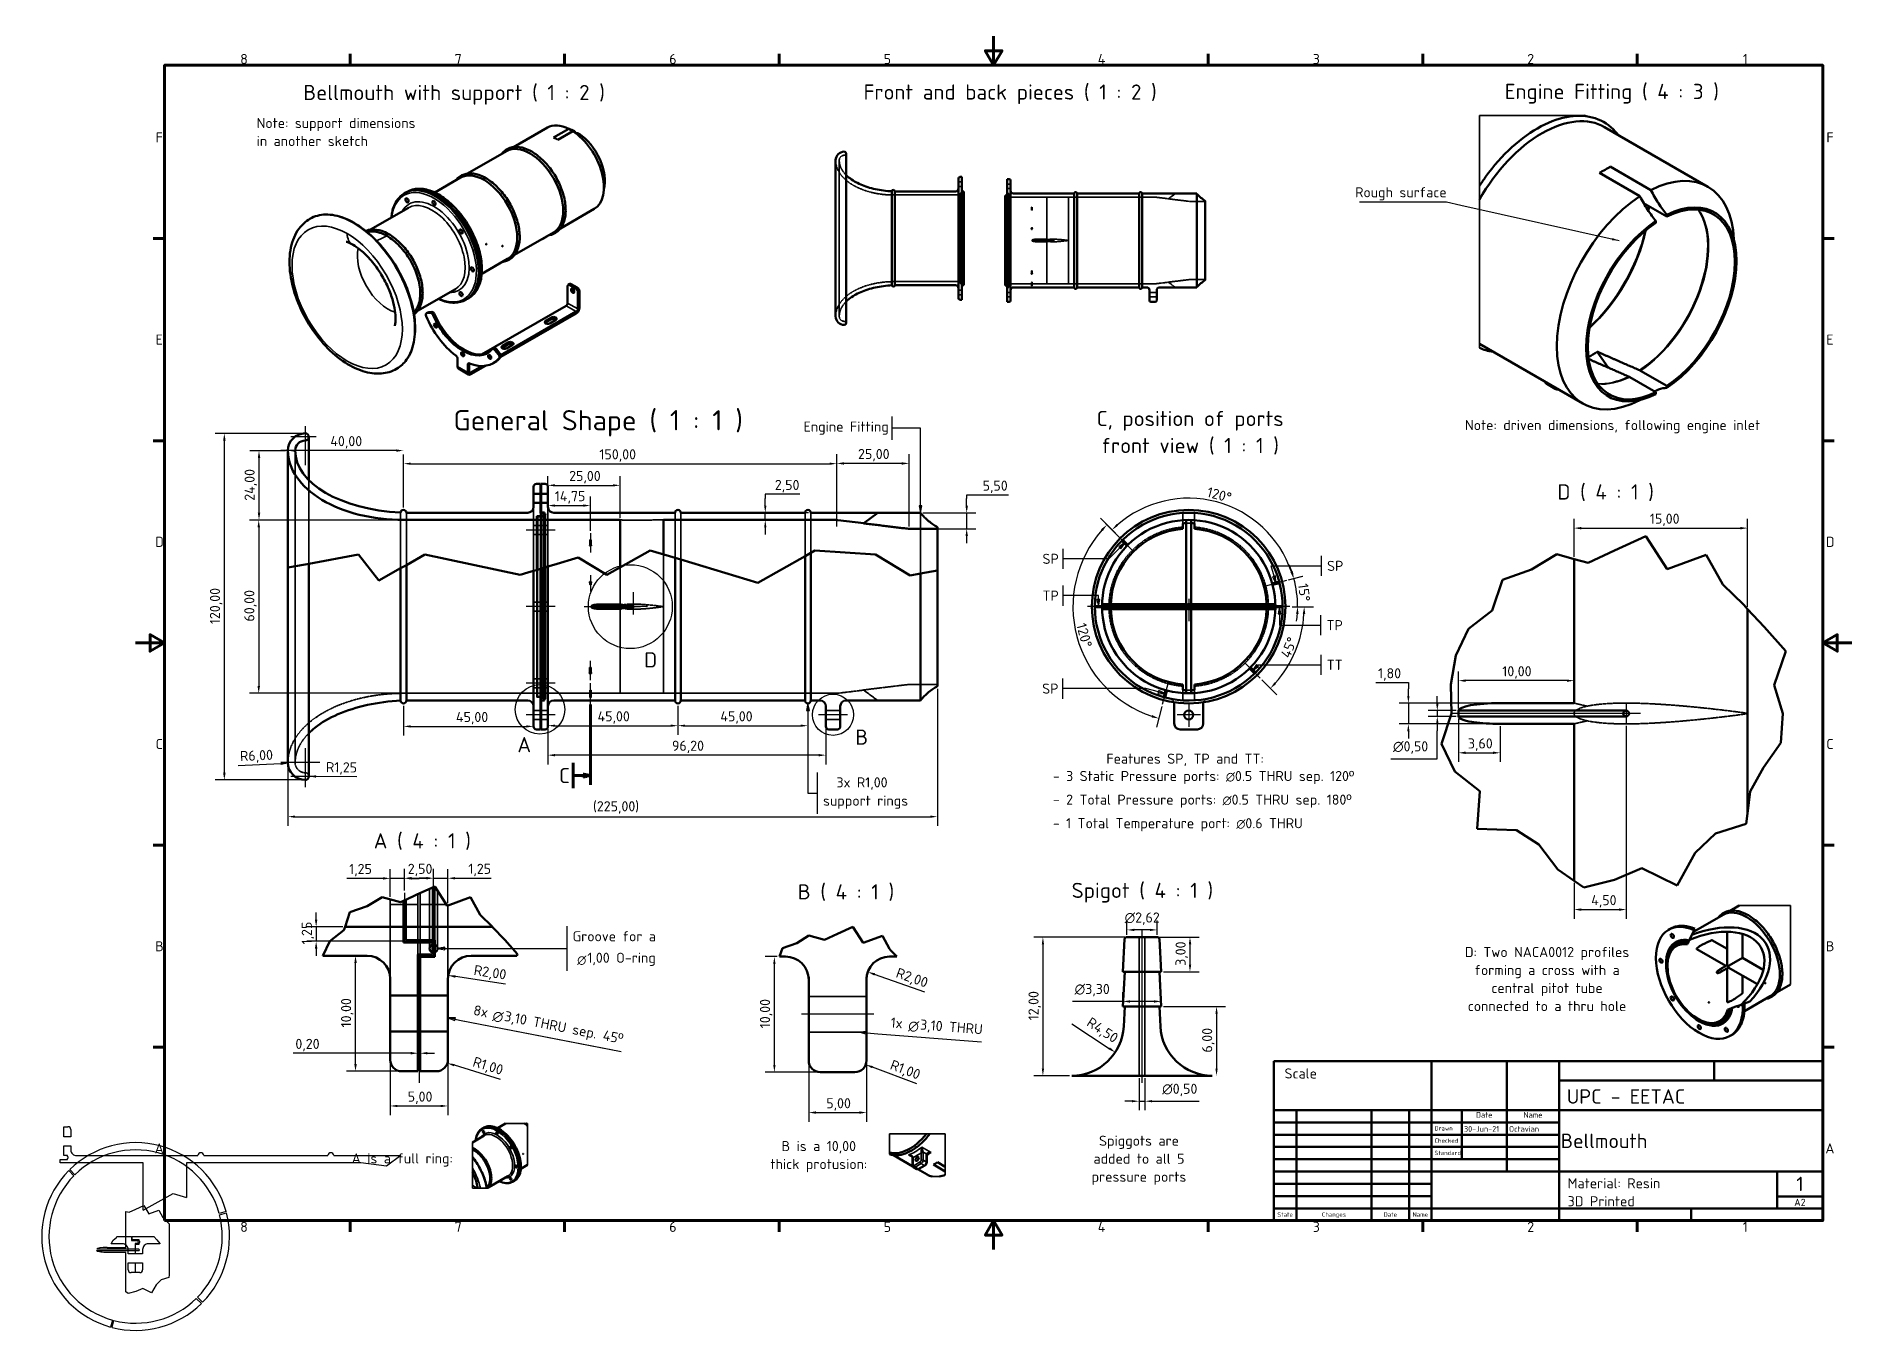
# Model space of a CAD drawing. Header units: millimetres. Extents: x -69 to 1188, y -60 to 840.
import ezdxf
from ezdxf.enums import TextEntityAlignment as Align

# ---------------------------------------------------------------- set-up
doc = ezdxf.new("R2010")
doc.units = ezdxf.units.MM
doc.header["$LTSCALE"] = 2
doc.linetypes.add('CHAIN', pattern=[0.3543, 0.2362, -0.0295, 0.0591, -0.0295])
doc.linetypes.add('DASHED', pattern=[0.2067, 0.1654, -0.0413])
for name, color, linetype, lineweight in [('Border (ISO)', 7, 'Continuous', 70), ('Break Line (ISO)', 7, 'Continuous', 50), ('Center Mark (ISO)', 7, 'Continuous', 25), ('Centerline (ISO)', 7, 'Continuous', 25), ('Detail Boundary (ISO)', 7, 'Continuous', 25), ('Dimension (ISO)', 7, 'Continuous', 25), ('Hidden (ISO)', 7, 'DASHED', 35), ('Section Line (ISO)', 7, 'CHAIN', 70), ('Sketch Geometry (ISO)', 7, 'Continuous', 25), ('Symbol (ISO)', 7, 'Continuous', 25), ('Title (ISO)', 7, 'Continuous', 50), ('Visible (ISO)', 7, 'Continuous', 50), ('Visible Narrow (ISO)', 7, 'Continuous', 35)]:
    doc.layers.add(name, color=color, linetype=linetype, lineweight=lineweight)
doc.styles.add('Label Text (DIN)', font='isocpeur.ttf')
doc.styles.add('Note Text (DIN)', font='isocpeur.ttf')
doc.styles.add('Text Style13', font='')
doc.styles.add('Text Style41', font='isocpeur.ttf')
doc.styles.add('Text Style43', font='isocpeur.ttf')
doc.styles.add('Text Style44', font='isocpeur.ttf')
doc.styles.add('Text Style46', font='isocpeur.ttf')
doc.styles.add('Text Style58', font='')
doc.styles.get('Text Style13').set_extended_font_data('AIGDT')
doc.styles.get('Text Style58').set_extended_font_data('AIGDT')
doc.dimstyles.new('Default (DIN)', dxfattribs={"dimscale": 2, "dimtxt": 3.5, "dimasz": 2.5, "dimexe": 3.175, "dimexo": 0.8, "dimgap": 0.8, "dimtad": 1, "dimrnd": 1e-08, "dimzin": 0, "dimtxsty": 'Note Text (DIN)', "dimcen": 0.09, "dimdle": 10, "dimclrd": 256, "dimclre": 256, "dimclrt": 256, "dimadec": 0, "dimazin": 0, "dimtfac": 1, "dimtmove": 0, "dimatfit": 3, "dimfxl": 1, "dimtolj": 1, "dimtzin": 0, "dimlwd": -1, "dimlwe": -1, "dimarcsym": 0})
doc.dimstyles.new('Default - Method 2a (DIN)$7', dxfattribs={"dimscale": 2, "dimtxt": 3.5, "dimasz": 2.5, "dimexe": 3.175, "dimexo": 0.8, "dimgap": 0.8, "dimtad": 1, "dimtih": 1, "dimtoh": 1, "dimrnd": 1e-08, "dimtxsty": 'Note Text (DIN)', "dimcen": 0.09, "dimdle": 10, "dimclrd": 256, "dimclre": 256, "dimclrt": 256, "dimazin": 2, "dimtfac": 1, "dimtmove": 0, "dimatfit": 3, "dimfxl": 1, "dimtolj": 1, "dimlwd": -1, "dimlwe": -1, "dimarcsym": 0})

msp = doc.modelspace()

# ---------------------------------------------------------------- texts
at = {"layer": 'Symbol (ISO)', "style": 'Note Text (DIN)'}
for s, insert, char_height, width, attachment_point in [('\\fISOCPEUR|b0|i0;\\H10.5000;Bellmouth with support ( 1 : 2 )', (220.47, 806.327), 10.5, 205.73376, 2), ('\\fISOCPEUR|b0|i0;\\H10.5000;Front and back pieces ( 1 : 2 )', (605.418, 806.672), 10.5, 198.37986, 2), ('\\fISOCPEUR|b0|i0;\\H10.5000;Engine Fitting ( 4 : 3 )', (1021.929, 807.083), 10.5, 145.88961, 2), ('\\fISOCPEUR|b0|i0;Rough surface', (907.581, 726.413), 7, 61.57143, 9), ('\\fISOCPEUR|b0|i0;\\H14.0000;General Shape ( 1 : 1 )', (220.041, 581.184), 14, 194.53247, 1), ('\\fISOCPEUR|b0|i0;Note: driven dimensions, following engine inlet', (920.314, 574.306), 7, 199.03896, 1), ('\\fISOCPEUR|b0|i0;\\H7.0000;Features SP, TP and TT:', (726.492, 343.352), 7, 106.46557, 2), ('\\fISOCPEUR|b0|i0;\\H10.5000;Spigot ( 4 : 1 )', (696.979, 253.906), 10.5, 96.57467, 2), ('\\fISOCPEUR|b0|i0;Scale', (795.374, 125.412), 7, 22.38961, 1), ('\\fISOCPEUR|b0|i0;\\H10.0000;UPC - EETAC', (990.773, 110.979), 10, 79.96289, 1), ('\\fISOCPEUR|b0|i0;A is a full ring:', (149.564, 66.593), 7, 67.87662, 1)]:
    msp.add_mtext(s, dxfattribs=dict(at, insert=insert, char_height=char_height, width=width, attachment_point=attachment_point))
for s, insert, char_height, width, attachment_point, line_spacing_factor in [('\\fISOCPEUR|b0|i0;Note: support dimensions\\P\\fISOCPEUR|b0|i0;in another sketch', (83.785, 783.458), 7, 107.74026, 1, 1.068348), ('\\fISOCPEUR|b0|i0;\\H10.5000;C, position of ports\\P\\fISOCPEUR|b0|i0;\\H10.5000;front view ( 1 : 1 )', (730.02, 580.626), 10.5, 127.51947, 2, 1.068348), ('{\\H1x;- 3 Static Pressure ports: \\fAIGDT|b0|i0|c2|p2;\\H0.85714x;n\\fISOCPEUR|b0|i0|c0|p34;\\H1.16667x;0.5 THRU sep. 120º\\P- 2 Total Pressure ports: \\fAIGDT|b0|i0|c2|p2;\\H0.85714x;n\\fISOCPEUR|b0|i0|c0|p34;\\H1.16667x;0.5 THRU sep. 180º\\P- 1 Total Temperature port: \\fAIGDT|b0|i0|c2|p2;\\H0.85714x;n\\fISOCPEUR|b0|i0|c0|p34;\\H1.16667x;0.6 THRU}', (634.928, 331.344), 7, 208.24341, 1, 1.399946), ('\\fISOCPEUR|b0|i0;D: Two NACA0012 profiles\\P\\fISOCPEUR|b0|i0;forming a cross with a \\P\\fISOCPEUR|b0|i0;central pitot tube\\P\\fISOCPEUR|b0|i0;connected to a thru hole', (977.129, 209.453), 7, 111.25324, 2, 1.068348), ('\\fISOCPEUR|b0|i0;Spiggots are \\P\\fISOCPEUR|b0|i0;added to all 5\\P\\fISOCPEUR|b0|i0;pressure ports', (694.603, 78.83), 7, 65.07143, 2, 1.068348), ('\\fISOCPEUR|b0|i0;B is a 10,00\\P\\fISOCPEUR|b0|i0;thick protusion:', (472.935, 75.13), 7, 66.46753, 2, 1.068348), ('\\fISOCPEUR|b0|i0;Material: Resin\\P\\fISOCPEUR|b0|i0;3D Printed', (991.374, 49.412), 7, 62.96753, 1, 1.068348)]:
    msp.add_mtext(s, dxfattribs=dict(at, insert=insert, char_height=char_height, width=width, attachment_point=attachment_point, line_spacing_factor=line_spacing_factor))
at = {"layer": 'Symbol (ISO)', "char_height": 10.5, "attachment_point": 7, "style": 'Label Text (DIN)'}
for s, insert in [('D ( 4 : 1 )', (984.229, 518.25)), ('A ( 4 : 1 )', (164.843, 276.707)), ('B ( 4 : 1 )', (458.38, 241.382))]:
    msp.add_mtext(s, dxfattribs=dict(at, insert=insert))

# ---------------------------------------------------------------- blocks, each defined once
blk = doc.blocks.new('Borders Default Border')
at = {"layer": 'Border (ISO)'}
for p, q in [((74.25, 410), (74.25, 413.9)), ((148.5, 410), (148.5, 413.9)), ((222.75, 410), (222.75, 413.9)), ((371.25, 410), (371.25, 413.9)), ((445.5, 410), (445.5, 413.9)), ((519.75, 410), (519.75, 413.9)), ((10, 350), (6.1, 350)), ((584, 350), (587.9, 350)), ((10, 280), (6.1, 280)), ((584, 280), (587.9, 280)), ((10, 140), (6.1, 140)), ((584, 140), (587.9, 140)), ((10, 70), (6.1, 70)), ((584, 70), (587.9, 70)), ((74.25, 10), (74.25, 6.1)), ((148.5, 10), (148.5, 6.1)), ((222.75, 10), (222.75, 6.1)), ((371.25, 10), (371.25, 6.1)), ((445.5, 10), (445.5, 6.1)), ((519.75, 10), (519.75, 6.1))]:
    blk.add_line(p, q, dxfattribs=at)
at = {"layer": 'Border (ISO)', "flags": 128}
for points in [[(297, 420), (297, 410), (294.11, 415), (299.89, 415), (297, 410)], [(10, 10), (10, 410), (584, 410), (584, 10), (10, 10)], [(0, 210), (10, 210), (5, 212.89), (5, 207.11), (10, 210)], [(594, 210), (584, 210), (589, 212.89), (589, 207.11), (584, 210)], [(297, 0), (297, 10), (294.11, 5), (299.89, 5), (297, 10)]]:
    blk.add_lwpolyline(points, dxfattribs=at)
at = {"layer": 'Border (ISO)', "char_height": 3.5, "attachment_point": 7, "style": 'Note Text (DIN)'}
for s, insert in [('8', (36.2, 410.4)), ('7', (110.45, 410.4)), ('6', (184.7, 410.4)), ('5', (258.95, 410.4)), ('4', (333.03, 410.4)), ('3', (407.45, 410.4)), ('2', (481.7, 410.4)), ('1', (556.3, 410.4)), ('F', (6.93, 383.25)), ('F', (585.23, 383.25)), ('E', (6.93, 313.25)), ('E', (585.23, 313.25)), ('D', (6.75, 243.25)), ('D', (585.05, 243.25)), ('C', (6.93, 173.25)), ('C', (585.23, 173.25)), ('B', (6.75, 103.25)), ('B', (585.05, 103.25)), ('A', (6.58, 33.25)), ('A', (584.88, 33.25)), ('8', (36.2, 6.1)), ('7', (110.45, 6.1)), ('6', (184.7, 6.1)), ('5', (258.95, 6.1)), ('4', (333.03, 6.1)), ('3', (407.45, 6.1)), ('2', (481.7, 6.1)), ('1', (556.3, 6.1))]:
    blk.add_mtext(s, dxfattribs=dict(at, insert=insert))
blk = doc.blocks.new('Title Blocks DIN')
at = {"layer": 'Title (ISO)'}
for p, q in [((288.4, 155.08), (98.4, 155.08)), ((98.4, 155.08), (98.4, 99.83)), ((153, 99.83), (153, 155.08)), ((179, 138.08), (179, 155.08)), ((197.2, 99.83), (197.2, 155.08)), ((250.8, 148.33), (250.8, 155.08)), ((288.4, 99.83), (288.4, 155.08)), ((197.2, 148.33), (288.4, 148.33)), ((98.4, 138.08), (288.4, 138.08)), ((98.4, 133.83), (153, 133.83)), ((106.2, 99.83), (106.2, 138.08)), ((132.2, 99.83), (132.2, 138.08)), ((145.2, 99.83), (145.2, 138.08)), ((153, 133.83), (197.2, 133.83)), ((163.4, 121.08), (163.4, 138.08)), ((179, 116.83), (179, 138.08)), ((98.4, 129.58), (153, 129.58)), ((153, 129.58), (197.2, 129.58)), ((98.4, 125.33), (153, 125.33)), ((98.4, 121.08), (153, 121.08)), ((153, 125.33), (197.2, 125.33)), ((153, 121.08), (197.2, 121.08)), ((98.4, 116.83), (153, 116.83)), ((153, 116.83), (288.4, 116.83)), ((272.6, 104.08), (272.6, 116.83)), ((98.4, 112.58), (153, 112.58)), ((153, 108.33), (98.4, 108.33)), ((272.6, 108.22), (288.4, 108.22)), ((98.4, 104.08), (153, 104.08)), ((153, 104.08), (197.2, 104.08)), ((197.2, 104.08), (288.4, 104.08)), ((242.8, 99.83), (242.8, 104.08)), ((98.4, 99.83), (288.4, 99.83))]:
    blk.add_line(p, q, dxfattribs=at)
at = {"layer": 'Title (ISO)', "style": 'Text Style44'}
for s, p in [('Drawn', (154, 130.58)), ('Checked', (154, 126.33)), ('Standard', (154, 122.08))]:
    blk.add_text(s, height=1.5, dxfattribs=at).set_placement(p, align=Align.BOTTOM_LEFT)
at = {"layer": 'Title (ISO)', "style": 'Text Style46'}
for s, p in [('Date', (171.2, 134.83)), ('Name', (188.1, 134.83))]:
    blk.add_text(s, height=2, dxfattribs=at).set_placement(p, align=Align.BOTTOM_CENTER)
at = {"layer": 'Title (ISO)', "style": 'Text Style44'}
for s, p in [('State', (102.3, 101.95)), ('Changes', (119.2, 101.95)), ('Date', (138.7, 101.95)), ('Name', (149.1, 101.95))]:
    blk.add_text(s, height=1.5, dxfattribs=at).set_placement(p, align=Align.MIDDLE_CENTER)
at = {"layer": 'Title (ISO)'}
for tag, p, height, style in [('CREATION_DATE_001', (164.2, 130.58), 2, 'Text Style46'), ('AUTHOR_001', (179.8, 130.58), 2, 'Text Style46'), ('TITLE_001', (197.7, 124.95), 5, 'Text Style41'), ('Sheet_number_001', (279.25, 110.02), 5, 'Text Style41'), ('Sheet_Size_001', (278.5, 104.9), 2.5, 'Text Style43')]:
    blk.add_attdef(tag, p, '', height=height, dxfattribs=dict(at, style=style))
at = {"layer": 'Title (ISO)', "style": 'Text Style46'}
for tag, p in [('CHECKED_DATE', (164.4, 126.33)), ('CHECKED_BY', (180, 126.33)), ('ENG_APPROVAL_DATE', (164.4, 122.08)), ('ENG_APPROVED_BY', (180, 122.08))]:
    blk.add_attdef(tag, text='', height=2, dxfattribs=at).set_placement(p, align=Align.BOTTOM_LEFT)
at = {"layer": 'Title (ISO)', "style": 'Text Style41'}
blk.add_attdef('PART_NUMBER', text='', height=5, dxfattribs=at).set_placement((198.2, 110.45), align=Align.MIDDLE_LEFT)
blk = doc.blocks.new('*D7')
at = {"layer": 'Defpoints', "color": 0, "transparency": 16777216}
for p in [(485.4, 544.3), (485.4, 499.1), (535.4, 499)]:
    blk.add_point(p, dxfattribs=at)
at = {"layer": 'Dimension (ISO)', "transparency": 16777216}
for p, q in [((485.4, 500.7), (485.4, 550.6)), ((530.4, 544.3), (490.4, 544.3)), ((535.4, 500.6), (535.4, 550.6))]:
    blk.add_line(p, q, dxfattribs=at)
for points in [[(490.4, 545.1), (490.4, 543.4), (485.4, 544.3)], [(530.4, 545.1), (530.4, 543.4), (535.4, 544.3)]]:
    blk.add_solid(points, dxfattribs=at)
at = {"layer": 'Dimension (ISO)', "transparency": 16777216, "insert": (500.1, 554.3), "char_height": 7, "attachment_point": 1, "style": 'Note Text (DIN)'}
blk.add_mtext('\\A1;25,00', dxfattribs=at)
blk = doc.blocks.new('*D8')
at = {"layer": 'Defpoints', "color": 0, "transparency": 16777216}
for p in [(435.9, 510.1), (435.9, 505.1), (467.4, 510.1)]:
    blk.add_point(p, dxfattribs=at)
at = {"layer": 'Dimension (ISO)', "transparency": 16777216}
for p, q in [((459.8, 522.9), (435.9, 522.9)), ((435.9, 522.9), (435.9, 520.1)), ((435.9, 515.1), (435.9, 520.1)), ((465.8, 510.1), (429.5, 510.1)), ((435.9, 505.1), (435.9, 510.1)), ((435.9, 500.1), (435.9, 495.1))]:
    blk.add_line(p, q, dxfattribs=at)
for points in [[(435.1, 515.1), (436.7, 515.1), (435.9, 510.1)], [(435.1, 500.1), (436.7, 500.1), (435.9, 505.1)]]:
    blk.add_solid(points, dxfattribs=at)
at = {"layer": 'Dimension (ISO)', "transparency": 16777216, "insert": (442.5, 532.9), "char_height": 7, "attachment_point": 1, "style": 'Note Text (DIN)'}
blk.add_mtext('\\A1;2,50', dxfattribs=at)
blk = doc.blocks.new('*D9')
at = {"layer": 'Defpoints', "color": 0, "transparency": 16777216}
for p in [(543.3, 510), (535.4, 499), (575.3, 499)]:
    blk.add_point(p, dxfattribs=at)
at = {"layer": 'Dimension (ISO)', "transparency": 16777216}
for p, q in [((604.2, 522.4), (575.3, 522.4)), ((575.3, 522.4), (575.3, 520)), ((575.3, 515), (575.3, 520)), ((544.9, 510), (581.7, 510)), ((575.3, 510), (575.3, 499)), ((537, 499), (581.7, 499)), ((575.3, 494), (575.3, 489))]:
    blk.add_line(p, q, dxfattribs=at)
for points in [[(574.5, 515), (576.2, 515), (575.3, 510)], [(574.5, 494), (576.2, 494), (575.3, 499)]]:
    blk.add_solid(points, dxfattribs=at)
at = {"layer": 'Dimension (ISO)', "transparency": 16777216, "insert": (581.9, 532.4), "char_height": 7, "attachment_point": 1, "style": 'Note Text (DIN)'}
blk.add_mtext('\\A1; \\fISOCPEUR|b0|i0;\\H7.0000;5,50', dxfattribs=at)
blk = doc.blocks.new('*D10')
at = {"layer": 'Defpoints', "color": 0, "transparency": 16777216}
for p in [(105.4, 553.2), (105.4, 553.1), (185.4, 553.1)]:
    blk.add_point(p, dxfattribs=at)
at = {"layer": 'Dimension (ISO)', "transparency": 16777216}
blk.add_line((180.4, 553.2), (110.4, 553.2), dxfattribs=at)
for points in [[(110.4, 554), (110.4, 552.3), (105.4, 553.2)], [(180.4, 554), (180.4, 552.3), (185.4, 553.2)]]:
    blk.add_solid(points, dxfattribs=at)
at = {"layer": 'Dimension (ISO)', "transparency": 16777216, "insert": (134.8, 563.2), "char_height": 7, "attachment_point": 1, "style": 'Note Text (DIN)'}
blk.add_mtext('\\A1;40,00', dxfattribs=at)
blk = doc.blocks.new('*D11')
at = {"layer": 'Defpoints', "color": 0, "transparency": 16777216}
for p in [(105.4, 553.1), (85.4, 505.1), (185.4, 505.1)]:
    blk.add_point(p, dxfattribs=at)
at = {"layer": 'Dimension (ISO)', "transparency": 16777216}
for p, q in [((103.8, 553.1), (79.1, 553.1)), ((85.4, 548.1), (85.4, 510.1)), ((183.8, 505.1), (79.1, 505.1))]:
    blk.add_line(p, q, dxfattribs=at)
for points in [[(84.6, 548.1), (86.3, 548.1), (85.4, 553.1)], [(84.6, 510.1), (86.3, 510.1), (85.4, 505.1)]]:
    blk.add_solid(points, dxfattribs=at)
at = {"layer": 'Dimension (ISO)', "transparency": 16777216, "insert": (75.4, 518.4), "char_height": 7, "attachment_point": 1, "rotation": 90, "style": 'Note Text (DIN)'}
blk.add_mtext('\\A1;24,00', dxfattribs=at)
blk = doc.blocks.new('Feature Identifier1')
at = {"layer": 'Symbol (ISO)'}
for p, q in [((261.7, 288.38), (261.7, 280.33)), ((271.67, 284.35), (261.7, 284.35)), ((271.67, 257.5), (271.67, 284.35)), ((271.17, 257.5), (271.67, 255)), ((272.17, 257.5), (271.17, 257.5)), ((271.67, 257.5), (271.67, 255)), ((271.67, 255), (272.17, 257.5))]:
    blk.add_line(p, q, dxfattribs=at)
at = {"layer": 'Symbol (ISO)', "flags": 128}
blk.add_lwpolyline([(271.17, 257.5), (271.67, 255), (272.17, 257.5), (271.17, 257.5)], dxfattribs=at)
at = {"layer": 'Symbol (ISO)'}
blk.add_solid([(271.17, 257.5), (271.67, 255), (272.17, 257.5), (271.17, 257.5)], dxfattribs=at)
at = {"layer": 'Symbol (ISO)', "insert": (231.22, 282.08), "char_height": 3.5, "attachment_point": 7, "style": 'Note Text (DIN)'}
blk.add_mtext('Engine Fitting', dxfattribs=at)
blk = doc.blocks.new('*D13')
at = {"layer": 'Defpoints', "color": 0, "transparency": 16777216}
for p in [(285.4, 362.1), (477.8, 364.1), (285.4, 342.3)]:
    blk.add_point(p, dxfattribs=at)
at = {"layer": 'Dimension (ISO)', "transparency": 16777216}
for p, q in [((285.4, 360.5), (285.4, 335.9)), ((477.8, 362.5), (477.8, 335.9)), ((472.8, 342.3), (290.4, 342.3))]:
    blk.add_line(p, q, dxfattribs=at)
for points in [[(290.4, 343.1), (290.4, 341.4), (285.4, 342.3)], [(472.8, 343.1), (472.8, 341.4), (477.8, 342.3)]]:
    blk.add_solid(points, dxfattribs=at)
at = {"layer": 'Dimension (ISO)', "transparency": 16777216, "insert": (371.3, 352.3), "char_height": 7, "attachment_point": 1, "style": 'Note Text (DIN)'}
blk.add_mtext('\\A1;96,20', dxfattribs=at)
blk = doc.blocks.new('2dDetail0')
at = {"layer": 'Detail Boundary (ISO)'}
blk.add_circle((139.97, 187), 8.58, dxfattribs=at)
at = {"layer": 'Detail Boundary (ISO)', "insert": (132.15, 172.15), "char_height": 5.25, "attachment_point": 7, "style": 'Label Text (DIN)'}
blk.add_mtext('A', dxfattribs=at)
blk = doc.blocks.new('*D15')
at = {"layer": 'Defpoints', "color": 0, "transparency": 16777216}
for p in [(176.2, 131.4), (216.2, 131.4), (216.2, 99.4)]:
    blk.add_point(p, dxfattribs=at)
at = {"layer": 'Dimension (ISO)', "transparency": 16777216}
for p, q in [((176.2, 129.8), (176.2, 93.1)), ((216.2, 129.8), (216.2, 93.1)), ((181.2, 99.4), (211.2, 99.4))]:
    blk.add_line(p, q, dxfattribs=at)
for points in [[(181.2, 100.2), (181.2, 98.6), (176.2, 99.4)], [(211.2, 100.2), (211.2, 98.6), (216.2, 99.4)]]:
    blk.add_solid(points, dxfattribs=at)
at = {"layer": 'Dimension (ISO)', "transparency": 16777216, "insert": (188.4, 109.4), "char_height": 7, "attachment_point": 1, "style": 'Note Text (DIN)'}
blk.add_mtext('\\A1;5,00', dxfattribs=at)
blk = doc.blocks.new('*D16')
at = {"layer": 'Defpoints', "color": 0, "transparency": 16777216}
for p in [(152.2, 203.4), (153.2, 203.4), (184.2, 123.4)]:
    blk.add_point(p, dxfattribs=at)
at = {"layer": 'Dimension (ISO)', "transparency": 16777216}
for p, q in [((152.2, 128.4), (152.2, 198.4)), ((182.6, 123.4), (145.9, 123.4))]:
    blk.add_line(p, q, dxfattribs=at)
for points in [[(151.4, 198.4), (153.1, 198.4), (152.2, 203.4)], [(151.4, 128.4), (153.1, 128.4), (152.2, 123.4)]]:
    blk.add_solid(points, dxfattribs=at)
at = {"layer": 'Dimension (ISO)', "transparency": 16777216, "insert": (142.2, 153.8), "char_height": 7, "attachment_point": 1, "rotation": 90, "style": 'Note Text (DIN)'}
blk.add_mtext('\\A1;10,00', dxfattribs=at)
blk = doc.blocks.new('*D17')
at = {"layer": 'Defpoints', "color": 0, "transparency": 16777216}
for p in [(208.2, 131.4), (215.9, 129)]:
    blk.add_point(p, dxfattribs=at)
at = {"layer": 'Dimension (ISO)', "transparency": 16777216}
blk.add_line((252.5, 117.8), (220.7, 127.6), dxfattribs=at)
blk.add_solid([(220.9, 128.4), (220.4, 126.8), (215.9, 129)], dxfattribs=at)
at = {"layer": 'Dimension (ISO)', "transparency": 16777216, "insert": (234.9, 133.7), "char_height": 7, "attachment_point": 1, "rotation": 342.8679, "style": 'Note Text (DIN)'}
blk.add_mtext('\\A1;R1,00', dxfattribs=at)
blk = doc.blocks.new('*D18')
at = {"layer": 'Defpoints', "color": 0, "transparency": 16777216}
for p in [(216.4, 189.8), (232.2, 187.4)]:
    blk.add_point(p, dxfattribs=at)
at = {"layer": 'Dimension (ISO)', "transparency": 16777216}
blk.add_line((256, 183.8), (221.4, 189), dxfattribs=at)
blk.add_solid([(221.5, 189.9), (221.2, 188.2), (216.4, 189.8)], dxfattribs=at)
at = {"layer": 'Dimension (ISO)', "transparency": 16777216, "insert": (234.8, 197.1), "char_height": 7, "attachment_point": 1, "rotation": 351.4526, "style": 'Note Text (DIN)'}
blk.add_mtext('\\A1;R2,00', dxfattribs=at)
blk = doc.blocks.new('Hole Note1')
at = {"layer": 'Symbol (ISO)'}
for p, q in [((110.67, 80.25), (108.12, 80.24)), ((110.57, 79.76), (108.12, 80.24)), ((108.12, 80.24), (110.47, 79.27)), ((110.47, 79.27), (110.67, 80.25)), ((110.57, 79.76), (112.16, 79.46)), ((112.16, 79.46), (165.13, 69.13)), ((112.16, 79.46), (168.08, 68.56))]:
    blk.add_line(p, q, dxfattribs=at)
at = {"layer": 'Symbol (ISO)', "flags": 128}
blk.add_lwpolyline([(110.67, 80.25), (108.12, 80.24), (110.47, 79.27), (110.67, 80.25)], dxfattribs=at)
at = {"layer": 'Symbol (ISO)'}
blk.add_solid([(110.67, 80.25), (108.12, 80.24), (110.47, 79.27), (110.67, 80.25)], dxfattribs=at)
at = {"layer": 'Symbol (ISO)', "char_height": 3.5, "attachment_point": 7, "rotation": 348.97568}
for s, insert, style in [('8x ', (116.69, 81.27), 'Note Text (DIN)'), ('\\fAIGDT|b0|i0|p0;n', (123.29, 79.09), 'Text Style13'), ('3,10 THRU sep. 45º', (127.21, 78.15), 'Note Text (DIN)')]:
    blk.add_mtext(s, dxfattribs=dict(at, insert=insert, style=style))
blk = doc.blocks.new('2dDetail1')
at = {"layer": 'Detail Boundary (ISO)'}
blk.add_circle((241.4, 185.12), 7.12, dxfattribs=at)
at = {"layer": 'Detail Boundary (ISO)', "insert": (249.09, 174.76), "char_height": 5.25, "attachment_point": 7, "style": 'Label Text (DIN)'}
blk.add_mtext('B', dxfattribs=at)
blk = doc.blocks.new('*D21')
at = {"layer": 'Defpoints', "color": 0, "transparency": 16777216}
for p in [(466, 138.8), (506, 138.8), (506, 94.8)]:
    blk.add_point(p, dxfattribs=at)
at = {"layer": 'Dimension (ISO)', "transparency": 16777216}
for p, q in [((466, 137.2), (466, 88.5)), ((506, 137.2), (506, 88.5)), ((471, 94.8), (501, 94.8))]:
    blk.add_line(p, q, dxfattribs=at)
for points in [[(471, 95.7), (471, 94), (466, 94.8)], [(501, 95.7), (501, 94), (506, 94.8)]]:
    blk.add_solid(points, dxfattribs=at)
at = {"layer": 'Dimension (ISO)', "transparency": 16777216, "insert": (478.1, 104.8), "char_height": 7, "attachment_point": 1, "style": 'Note Text (DIN)'}
blk.add_mtext('\\A1;5,00', dxfattribs=at)
blk = doc.blocks.new('*D22')
at = {"layer": 'Defpoints', "color": 0, "transparency": 16777216}
for p in [(498, 130.8), (505.5, 128)]:
    blk.add_point(p, dxfattribs=at)
at = {"layer": 'Dimension (ISO)', "transparency": 16777216}
blk.add_line((540.8, 114.7), (510.1, 126.2), dxfattribs=at)
blk.add_solid([(510.4, 127), (509.8, 125.5), (505.5, 128)], dxfattribs=at)
at = {"layer": 'Dimension (ISO)', "transparency": 16777216, "insert": (524.2, 131.6), "char_height": 7, "attachment_point": 1, "rotation": 339.2787, "style": 'Note Text (DIN)'}
blk.add_mtext('\\A1;R1,00', dxfattribs=at)
blk = doc.blocks.new('*D23')
at = {"layer": 'Defpoints', "color": 0, "transparency": 16777216}
for p in [(506.9, 192.2), (522, 186.8)]:
    blk.add_point(p, dxfattribs=at)
at = {"layer": 'Dimension (ISO)', "transparency": 16777216}
blk.add_line((546.4, 178.2), (511.6, 190.5), dxfattribs=at)
blk.add_solid([(511.9, 191.3), (511.3, 189.7), (506.9, 192.2)], dxfattribs=at)
at = {"layer": 'Dimension (ISO)', "transparency": 16777216, "insert": (528.1, 195.3), "char_height": 7, "attachment_point": 1, "rotation": 340.5432, "style": 'Note Text (DIN)'}
blk.add_mtext('\\A1;R2,00', dxfattribs=at)
blk = doc.blocks.new('Hole Note2')
at = {"layer": 'Symbol (ISO)'}
for p, q in [((253.16, 75.53), (250.63, 75.22)), ((253.08, 74.53), (253.16, 75.53)), ((253.12, 75.03), (250.63, 75.22)), ((250.63, 75.22), (253.08, 74.53)), ((253.12, 75.03), (256.95, 74.73)), ((256.95, 74.73), (289.83, 72.14)), ((256.95, 74.73), (292.82, 71.9))]:
    blk.add_line(p, q, dxfattribs=at)
at = {"layer": 'Symbol (ISO)', "flags": 128}
blk.add_lwpolyline([(253.16, 75.53), (250.63, 75.22), (253.08, 74.53), (253.16, 75.53)], dxfattribs=at)
at = {"layer": 'Symbol (ISO)'}
blk.add_solid([(253.16, 75.53), (250.63, 75.22), (253.08, 74.53), (253.16, 75.53)], dxfattribs=at)
at = {"layer": 'Symbol (ISO)', "char_height": 3.5, "attachment_point": 7, "rotation": 355.49777}
for s, insert, style in [('1x ', (261.23, 76.88), 'Note Text (DIN)'), ('\\fAIGDT|b0|i0|p0;n', (267.34, 75.51), 'Text Style13'), ('3,10 THRU', (271.36, 75.37), 'Note Text (DIN)')]:
    blk.add_mtext(s, dxfattribs=dict(at, insert=insert, style=style))
blk = doc.blocks.new('*D25')
at = {"layer": 'Defpoints', "color": 0, "transparency": 16777216}
for p in [(442.2, 202.8), (445.8, 202.8), (474, 122.8)]:
    blk.add_point(p, dxfattribs=at)
at = {"layer": 'Dimension (ISO)', "transparency": 16777216}
for p, q in [((444.2, 202.8), (435.8, 202.8)), ((442.2, 127.8), (442.2, 197.8)), ((472.4, 122.8), (435.8, 122.8))]:
    blk.add_line(p, q, dxfattribs=at)
for points in [[(441.4, 197.8), (443, 197.8), (442.2, 202.8)], [(441.4, 127.8), (443, 127.8), (442.2, 122.8)]]:
    blk.add_solid(points, dxfattribs=at)
at = {"layer": 'Dimension (ISO)', "transparency": 16777216, "insert": (432.2, 153.2), "char_height": 7, "attachment_point": 1, "rotation": 90, "style": 'Note Text (DIN)'}
blk.add_mtext('\\A1;10,00', dxfattribs=at)
blk = doc.blocks.new('2dDetail2')
at = {"layer": 'Detail Boundary (ISO)'}
blk.add_circle((171.24, 222.57), 14.52, dxfattribs=at)
at = {"layer": 'Detail Boundary (ISO)', "insert": (176.01, 201.51), "char_height": 5.25, "attachment_point": 7, "style": 'Label Text (DIN)'}
blk.add_mtext('D', dxfattribs=at)
blk = doc.blocks.new('*D27')
at = {"layer": 'Defpoints', "color": 0, "transparency": 16777216}
for p in [(944.6, 378.3), (881.1, 363.9), (944.6, 363.9)]:
    blk.add_point(p, dxfattribs=at)
at = {"layer": 'Dimension (ISO)', "transparency": 16777216}
for p, q in [((858.5, 392.5), (881.1, 392.5)), ((881.1, 392.5), (881.1, 388.3)), ((943, 378.3), (874.7, 378.3)), ((881.1, 383.3), (881.1, 388.3)), ((881.1, 378.3), (881.1, 363.9)), ((943, 363.9), (874.7, 363.9)), ((881.1, 358.9), (881.1, 353.9))]:
    blk.add_line(p, q, dxfattribs=at)
for points in [[(880.3, 383.3), (881.9, 383.3), (881.1, 378.3)], [(880.3, 358.9), (881.9, 358.9), (881.1, 363.9)]]:
    blk.add_solid(points, dxfattribs=at)
at = {"layer": 'Dimension (ISO)', "transparency": 16777216, "insert": (860.1, 402.5), "char_height": 7, "attachment_point": 1, "style": 'Note Text (DIN)'}
blk.add_mtext('\\A1;1,80', dxfattribs=at)
blk = doc.blocks.new('*D28')
at = {"layer": 'Defpoints', "color": 0, "transparency": 16777216}
for p in [(915.8, 369.1), (944.6, 363.9), (944.6, 343.9)]:
    blk.add_point(p, dxfattribs=at)
at = {"layer": 'Dimension (ISO)', "transparency": 16777216}
for p, q in [((915.8, 367.5), (915.8, 337.6)), ((944.6, 362.3), (944.6, 337.6)), ((920.8, 343.9), (939.6, 343.9))]:
    blk.add_line(p, q, dxfattribs=at)
for points in [[(920.8, 344.8), (920.8, 343.1), (915.8, 343.9)], [(939.6, 344.8), (939.6, 343.1), (944.6, 343.9)]]:
    blk.add_solid(points, dxfattribs=at)
at = {"layer": 'Dimension (ISO)', "transparency": 16777216, "insert": (922.3, 353.9), "char_height": 7, "attachment_point": 1, "style": 'Note Text (DIN)'}
blk.add_mtext('\\A1;3,60', dxfattribs=at)
blk = doc.blocks.new('*D29')
at = {"layer": 'Defpoints', "color": 0, "transparency": 16777216}
for p in [(901.1, 369.1), (915.8, 373.1), (915.8, 369.1)]:
    blk.add_point(p, dxfattribs=at)
at = {"layer": 'Dimension (ISO)', "transparency": 16777216}
for p, q in [((901.1, 378.1), (901.1, 383.1)), ((914.2, 373.1), (894.8, 373.1)), ((914.2, 369.1), (894.8, 369.1)), ((901.1, 373.1), (901.1, 369.1)), ((901.1, 364.1), (901.1, 359.1)), ((901.1, 339.8), (901.1, 359.1)), ((868.9, 339.8), (901.1, 339.8))]:
    blk.add_line(p, q, dxfattribs=at)
for points in [[(900.3, 378.1), (902, 378.1), (901.1, 373.1)], [(900.3, 364.1), (902, 364.1), (901.1, 369.1)]]:
    blk.add_solid(points, dxfattribs=at)
at = {"layer": 'Dimension (ISO)', "transparency": 16777216, "insert": (870.5, 351.9), "char_height": 7, "attachment_point": 1, "style": 'Note Text (DIN)'}
blk.add_mtext('\\A1;{\\fAIGDT|b0|i0;\\H7.0000;\\ln}\\fISOCPEUR|b0|i0;\\H7.0000;0,50', dxfattribs=at)
blk = doc.blocks.new('*D30')
at = {"layer": 'Defpoints', "color": 0, "transparency": 16777216}
for p in [(694.7, 120.3), (698.7, 120.3), (694.7, 102.7)]:
    blk.add_point(p, dxfattribs=at)
at = {"layer": 'Dimension (ISO)', "transparency": 16777216}
for p, q in [((694.7, 118.7), (694.7, 96.4)), ((698.7, 118.7), (698.7, 96.4)), ((689.7, 102.7), (684.7, 102.7)), ((694.7, 102.7), (698.7, 102.7)), ((703.7, 102.7), (736.3, 102.7))]:
    blk.add_line(p, q, dxfattribs=at)
for points in [[(689.7, 103.5), (689.7, 101.9), (694.7, 102.7)], [(703.7, 103.5), (703.7, 101.9), (698.7, 102.7)]]:
    blk.add_solid(points, dxfattribs=at)
at = {"layer": 'Dimension (ISO)', "transparency": 16777216, "insert": (710.7, 114.8), "char_height": 7, "attachment_point": 1, "style": 'Note Text (DIN)'}
blk.add_mtext('\\A1;\\fAIGDT|b0|i0;\\H7.0000;n\\fISOCPEUR|b0|i0;\\H7.0000;0,50', dxfattribs=at)
blk = doc.blocks.new('*D31')
at = {"layer": 'Defpoints', "color": 0, "transparency": 16777216}
for p in [(686.3, 221.3), (686.3, 216.3), (707.2, 216.3)]:
    blk.add_point(p, dxfattribs=at)
at = {"layer": 'Dimension (ISO)', "transparency": 16777216}
for p, q in [((686.3, 217.9), (686.3, 227.7)), ((707.2, 217.9), (707.2, 227.7)), ((702.2, 221.3), (691.3, 221.3))]:
    blk.add_line(p, q, dxfattribs=at)
for points in [[(691.3, 222.1), (691.3, 220.5), (686.3, 221.3)], [(702.2, 222.1), (702.2, 220.5), (707.2, 221.3)]]:
    blk.add_solid(points, dxfattribs=at)
at = {"layer": 'Dimension (ISO)', "transparency": 16777216, "insert": (684.7, 233.4), "char_height": 7, "attachment_point": 1, "style": 'Note Text (DIN)'}
blk.add_mtext('\\A1;{\\fAIGDT|b0|i0;\\H7.0000;\\ln}\\fISOCPEUR|b0|i0;\\H7.0000;2,62', dxfattribs=at)
blk = doc.blocks.new('*D32')
at = {"layer": 'Defpoints', "color": 0, "transparency": 16777216}
for p in [(683.5, 168.3), (709.9, 171.8), (709.9, 168.3)]:
    blk.add_point(p, dxfattribs=at)
at = {"layer": 'Dimension (ISO)', "transparency": 16777216}
for p, q in [((683.5, 169.9), (683.5, 178.1)), ((709.9, 169.9), (709.9, 178.1)), ((683.5, 171.8), (648.5, 171.8)), ((704.9, 171.8), (688.5, 171.8))]:
    blk.add_line(p, q, dxfattribs=at)
for points in [[(688.5, 172.6), (688.5, 170.9), (683.5, 171.8)], [(704.9, 172.6), (704.9, 170.9), (709.9, 171.8)]]:
    blk.add_solid(points, dxfattribs=at)
at = {"layer": 'Dimension (ISO)', "transparency": 16777216, "insert": (650.1, 183.9), "char_height": 7, "attachment_point": 1, "style": 'Note Text (DIN)'}
blk.add_mtext('\\A1;{\\fAIGDT|b0|i0;\\H7.0000;\\ln}\\fISOCPEUR|b0|i0;\\H7.0000;3,30', dxfattribs=at)
blk = doc.blocks.new('*D33')
at = {"layer": 'Defpoints', "color": 0, "transparency": 16777216}
for p in [(686.3, 216.3), (628.1, 120.3), (648.1, 120.3)]:
    blk.add_point(p, dxfattribs=at)
at = {"layer": 'Dimension (ISO)', "transparency": 16777216}
for p, q in [((684.7, 216.3), (621.7, 216.3)), ((628.1, 211.3), (628.1, 125.3)), ((646.5, 120.3), (621.7, 120.3))]:
    blk.add_line(p, q, dxfattribs=at)
for points in [[(627.3, 211.3), (628.9, 211.3), (628.1, 216.3)], [(627.3, 125.3), (628.9, 125.3), (628.1, 120.3)]]:
    blk.add_solid(points, dxfattribs=at)
at = {"layer": 'Dimension (ISO)', "transparency": 16777216, "insert": (618.1, 158.7), "char_height": 7, "attachment_point": 1, "rotation": 90, "style": 'Note Text (DIN)'}
blk.add_mtext('\\A1;12,00', dxfattribs=at)
blk = doc.blocks.new('*D34')
at = {"layer": 'Defpoints', "color": 0, "transparency": 16777216}
for p in [(707.2, 216.3), (709.9, 192.3), (729.9, 192.3)]:
    blk.add_point(p, dxfattribs=at)
at = {"layer": 'Dimension (ISO)', "transparency": 16777216}
for p, q in [((708.8, 216.3), (736.3, 216.3)), ((729.9, 211.3), (729.9, 197.3)), ((711.5, 192.3), (736.3, 192.3))]:
    blk.add_line(p, q, dxfattribs=at)
for points in [[(729.1, 211.3), (730.8, 211.3), (729.9, 216.3)], [(729.1, 197.3), (730.8, 197.3), (729.9, 192.3)]]:
    blk.add_solid(points, dxfattribs=at)
at = {"layer": 'Dimension (ISO)', "transparency": 16777216, "insert": (719.9, 196.4), "char_height": 7, "attachment_point": 1, "rotation": 90, "style": 'Note Text (DIN)'}
blk.add_mtext('\\A1;3,00', dxfattribs=at)
blk = doc.blocks.new('*D35')
at = {"layer": 'Defpoints', "color": 0, "transparency": 16777216}
for p in [(709.9, 168.3), (696.7, 120.3), (748.3, 120.3)]:
    blk.add_point(p, dxfattribs=at)
at = {"layer": 'Dimension (ISO)', "transparency": 16777216}
for p, q in [((711.5, 168.3), (754.6, 168.3)), ((748.3, 163.3), (748.3, 125.3))]:
    blk.add_line(p, q, dxfattribs=at)
for points in [[(747.5, 163.3), (749.1, 163.3), (748.3, 168.3)], [(747.5, 125.3), (749.1, 125.3), (748.3, 120.3)]]:
    blk.add_solid(points, dxfattribs=at)
at = {"layer": 'Dimension (ISO)', "transparency": 16777216, "insert": (738.3, 136.4), "char_height": 7, "attachment_point": 1, "rotation": 90, "style": 'Note Text (DIN)'}
blk.add_mtext('\\A1;6,00', dxfattribs=at)
blk = doc.blocks.new('*D36')
at = {"layer": 'Defpoints', "color": 0, "transparency": 16777216}
for p in [(648.1, 156.3), (678.2, 136.5)]:
    blk.add_point(p, dxfattribs=at)
at = {"layer": 'Dimension (ISO)', "transparency": 16777216}
blk.add_line((648.1, 156.3), (674, 139.3), dxfattribs=at)
blk.add_solid([(674.5, 140), (673.5, 138.6), (678.2, 136.5)], dxfattribs=at)
at = {"layer": 'Dimension (ISO)', "transparency": 16777216, "insert": (661.6, 161.3), "char_height": 7, "attachment_point": 1, "rotation": 326.6794, "style": 'Note Text (DIN)'}
blk.add_mtext('\\A1;R4,50', dxfattribs=at)
blk = doc.blocks.new('*D37')
at = {"layer": 'Defpoints', "color": 0, "transparency": 16777216}
for p in [(185.4, 505.1), (85.2, 385.1), (185.4, 385.1)]:
    blk.add_point(p, dxfattribs=at)
at = {"layer": 'Dimension (ISO)', "transparency": 16777216}
for p, q in [((183.8, 505.1), (78.9, 505.1)), ((85.2, 500.1), (85.2, 390.1)), ((183.8, 385.1), (78.9, 385.1))]:
    blk.add_line(p, q, dxfattribs=at)
for points in [[(84.4, 500.1), (86.1, 500.1), (85.2, 505.1)], [(84.4, 390.1), (86.1, 390.1), (85.2, 385.1)]]:
    blk.add_solid(points, dxfattribs=at)
at = {"layer": 'Dimension (ISO)', "transparency": 16777216, "insert": (75.2, 434.8), "char_height": 7, "attachment_point": 1, "rotation": 90, "style": 'Note Text (DIN)'}
blk.add_mtext('\\A1;60,00', dxfattribs=at)
blk = doc.blocks.new('*D38')
at = {"layer": 'Defpoints', "color": 0, "transparency": 16777216}
for p in [(555.1, 389.9), (105.4, 337.1), (555.1, 299.7)]:
    blk.add_point(p, dxfattribs=at)
at = {"layer": 'Dimension (ISO)', "transparency": 16777216}
for p, q in [((555.1, 388.3), (555.1, 293.3)), ((105.4, 335.5), (105.4, 293.3)), ((110.4, 299.7), (550.1, 299.7))]:
    blk.add_line(p, q, dxfattribs=at)
for points in [[(110.4, 300.5), (110.4, 298.9), (105.4, 299.7)], [(550.1, 300.5), (550.1, 298.9), (555.1, 299.7)]]:
    blk.add_solid(points, dxfattribs=at)
at = {"layer": 'Dimension (ISO)', "transparency": 16777216, "insert": (312.2, 310.4), "char_height": 7, "attachment_point": 1, "style": 'Note Text (DIN)'}
blk.add_mtext('\\A1; \\fISOCPEUR|b0|i0;\\H7.0000;(225,00)', dxfattribs=at)
blk = doc.blocks.new('*D39')
at = {"layer": 'Defpoints', "color": 0, "transparency": 16777216}
for p in [(117.4, 565.1), (61.4, 325.1), (117.4, 325.1)]:
    blk.add_point(p, dxfattribs=at)
at = {"layer": 'Dimension (ISO)', "transparency": 16777216}
for p, q in [((115.8, 565.1), (55.1, 565.1)), ((61.4, 560.1), (61.4, 330.1)), ((115.8, 325.1), (55.1, 325.1))]:
    blk.add_line(p, q, dxfattribs=at)
for points in [[(60.6, 560.1), (62.3, 560.1), (61.4, 565.1)], [(60.6, 330.1), (62.3, 330.1), (61.4, 325.1)]]:
    blk.add_solid(points, dxfattribs=at)
at = {"layer": 'Dimension (ISO)', "transparency": 16777216, "insert": (51.4, 433), "char_height": 7, "attachment_point": 1, "rotation": 90, "style": 'Note Text (DIN)'}
blk.add_mtext('\\A1;120,00', dxfattribs=at)
blk = doc.blocks.new('*D40')
at = {"layer": 'Defpoints', "color": 0, "transparency": 16777216}
for p in [(105.5, 336.6), (117.4, 337.1)]:
    blk.add_point(p, dxfattribs=at)
at = {"layer": 'Dimension (ISO)', "transparency": 16777216}
blk.add_line((70.9, 335.1), (100.5, 336.4), dxfattribs=at)
blk.add_solid([(100.4, 337.2), (100.5, 335.5), (105.5, 336.6)], dxfattribs=at)
at = {"layer": 'Dimension (ISO)', "transparency": 16777216, "insert": (72.1, 345.1), "char_height": 7, "attachment_point": 1, "rotation": 2.5296, "style": 'Note Text (DIN)'}
blk.add_mtext('\\A1;R6,00', dxfattribs=at)
blk = doc.blocks.new('*D41')
at = {"layer": 'Defpoints', "color": 0, "transparency": 16777216}
for p in [(117.4, 327.6), (119.9, 327.6)]:
    blk.add_point(p, dxfattribs=at)
at = {"layer": 'Dimension (ISO)', "transparency": 16777216}
blk.add_line((153.2, 327.2), (124.9, 327.5), dxfattribs=at)
blk.add_solid([(124.9, 328.4), (124.9, 326.7), (119.9, 327.6)], dxfattribs=at)
at = {"layer": 'Dimension (ISO)', "transparency": 16777216, "insert": (131.8, 337.5), "char_height": 7, "attachment_point": 1, "rotation": 359.3778, "style": 'Note Text (DIN)'}
blk.add_mtext('\\A1;R1,25', dxfattribs=at)
blk = doc.blocks.new('*D42')
at = {"layer": 'Defpoints', "color": 0, "transparency": 16777216}
for p in [(335.4, 529.1), (285.4, 523.2), (335.4, 505.1)]:
    blk.add_point(p, dxfattribs=at)
at = {"layer": 'Dimension (ISO)', "transparency": 16777216}
for p, q in [((285.4, 524.8), (285.4, 535.5)), ((290.4, 529.1), (330.4, 529.1)), ((335.4, 506.7), (335.4, 535.5))]:
    blk.add_line(p, q, dxfattribs=at)
for points in [[(290.4, 529.9), (290.4, 528.3), (285.4, 529.1)], [(330.4, 529.9), (330.4, 528.3), (335.4, 529.1)]]:
    blk.add_solid(points, dxfattribs=at)
at = {"layer": 'Dimension (ISO)', "transparency": 16777216, "insert": (300.1, 539.1), "char_height": 7, "attachment_point": 1, "style": 'Note Text (DIN)'}
blk.add_mtext('\\A1;25,00', dxfattribs=at)
blk = doc.blocks.new('*D43')
at = {"layer": 'Defpoints', "color": 0, "transparency": 16777216}
for p in [(275.4, 445.1), (185.5, 378.1), (275.4, 362.2)]:
    blk.add_point(p, dxfattribs=at)
at = {"layer": 'Dimension (ISO)', "transparency": 16777216}
for p, q in [((185.5, 376.5), (185.5, 355.8)), ((190.5, 362.2), (270.4, 362.2))]:
    blk.add_line(p, q, dxfattribs=at)
for points in [[(190.5, 363), (190.5, 361.4), (185.5, 362.2)], [(270.4, 363), (270.4, 361.4), (275.4, 362.2)]]:
    blk.add_solid(points, dxfattribs=at)
at = {"layer": 'Dimension (ISO)', "transparency": 16777216, "insert": (217.3, 372.2), "char_height": 7, "attachment_point": 1, "style": 'Note Text (DIN)'}
blk.add_mtext('\\A1; \\fISOCPEUR|b0|i0;\\H7.0000;45,00', dxfattribs=at)
blk = doc.blocks.new('*D44')
at = {"layer": 'Defpoints', "color": 0, "transparency": 16777216}
for p in [(485.4, 544.1), (185.5, 512.1), (485.4, 505.1)]:
    blk.add_point(p, dxfattribs=at)
at = {"layer": 'Dimension (ISO)', "transparency": 16777216}
for p, q in [((185.5, 513.7), (185.5, 550.5)), ((190.5, 544.1), (480.4, 544.1)), ((485.4, 506.7), (485.4, 550.5))]:
    blk.add_line(p, q, dxfattribs=at)
for points in [[(190.5, 544.9), (190.5, 543.3), (185.5, 544.1)], [(480.4, 544.9), (480.4, 543.3), (485.4, 544.1)]]:
    blk.add_solid(points, dxfattribs=at)
at = {"layer": 'Dimension (ISO)', "transparency": 16777216, "insert": (316.6, 554.1), "char_height": 7, "attachment_point": 1, "style": 'Note Text (DIN)'}
blk.add_mtext('\\A1; \\fISOCPEUR|b0|i0;\\H7.0000;150,00\\P', dxfattribs=at)
blk = doc.blocks.new('Feature Identifier2')
at = {"layer": 'Symbol (ISO)'}
for p, q in [((232.72, 189.06), (232.22, 186.56)), ((232.72, 186.56), (232.72, 189.06)), ((233.22, 186.56), (232.72, 189.06)), ((232.22, 186.56), (233.22, 186.56)), ((232.72, 186.56), (232.72, 157.97)), ((235.9, 165.11), (235.9, 150.83)), ((232.72, 157.97), (235.9, 157.97))]:
    blk.add_line(p, q, dxfattribs=at)
at = {"layer": 'Symbol (ISO)', "flags": 128}
blk.add_lwpolyline([(233.22, 186.56), (232.72, 189.06), (232.22, 186.56), (233.22, 186.56)], dxfattribs=at)
at = {"layer": 'Symbol (ISO)'}
blk.add_solid([(233.22, 186.56), (232.72, 189.06), (232.22, 186.56), (233.22, 186.56)], dxfattribs=at)
at = {"layer": 'Symbol (ISO)', "color": 7, "char_height": 3.5, "attachment_point": 7, "style": 'Note Text (DIN)'}
for s, insert in [('3x R1,00 ', (242.58, 159.16)), ('support rings', (237.95, 152.58))]:
    blk.add_mtext(s, dxfattribs=dict(at, insert=insert))
blk = doc.blocks.new('*D46')
at = {"layer": 'Defpoints', "color": 0, "transparency": 16777216}
for p in [(285.4, 445.1), (375.4, 378.1), (375.4, 362.7)]:
    blk.add_point(p, dxfattribs=at)
at = {"layer": 'Dimension (ISO)', "transparency": 16777216}
for p, q in [((375.4, 376.5), (375.4, 356.3)), ((290.4, 362.7), (370.4, 362.7))]:
    blk.add_line(p, q, dxfattribs=at)
for points in [[(290.4, 363.5), (290.4, 361.9), (285.4, 362.7)], [(370.4, 363.5), (370.4, 361.9), (375.4, 362.7)]]:
    blk.add_solid(points, dxfattribs=at)
at = {"layer": 'Dimension (ISO)', "transparency": 16777216, "insert": (319.8, 372.7), "char_height": 7, "attachment_point": 1, "style": 'Note Text (DIN)'}
blk.add_mtext('\\A1;45,00', dxfattribs=at)
blk = doc.blocks.new('*D47')
at = {"layer": 'Defpoints', "color": 0, "transparency": 16777216}
for p in [(375.4, 378.1), (465.4, 378.1), (465.4, 362.7)]:
    blk.add_point(p, dxfattribs=at)
at = {"layer": 'Dimension (ISO)', "transparency": 16777216}
for p, q in [((375.4, 376.5), (375.4, 356.3)), ((465.4, 376.5), (465.4, 356.3)), ((380.4, 362.7), (460.4, 362.7))]:
    blk.add_line(p, q, dxfattribs=at)
for points in [[(380.4, 363.5), (380.4, 361.9), (375.4, 362.7)], [(460.4, 363.5), (460.4, 361.9), (465.4, 362.7)]]:
    blk.add_solid(points, dxfattribs=at)
at = {"layer": 'Dimension (ISO)', "transparency": 16777216, "insert": (404.8, 372.7), "char_height": 7, "attachment_point": 1, "style": 'Note Text (DIN)'}
blk.add_mtext('\\A1;45,00', dxfattribs=at)
blk = doc.blocks.new('*D48')
at = {"layer": 'Defpoints', "color": 0, "transparency": 16777216}
for p in [(285.4, 515.6), (314.9, 515.1), (314.9, 496.1)]:
    blk.add_point(p, dxfattribs=at)
at = {"layer": 'Dimension (ISO)', "transparency": 16777216}
for p, q in [((314.9, 497.7), (314.9, 521.4)), ((290.4, 515.1), (309.9, 515.1))]:
    blk.add_line(p, q, dxfattribs=at)
for points in [[(290.4, 515.9), (290.4, 514.3), (285.4, 515.1)], [(309.9, 515.9), (309.9, 514.3), (314.9, 515.1)]]:
    blk.add_solid(points, dxfattribs=at)
at = {"layer": 'Dimension (ISO)', "transparency": 16777216, "insert": (290.2, 525.1), "char_height": 7, "attachment_point": 1, "style": 'Note Text (DIN)'}
blk.add_mtext('\\A1;14,75', dxfattribs=at)
blk = doc.blocks.new('Feature Identifier3')
at = {"layer": 'Symbol (ISO)'}
for p, q in [((149.21, 111.95), (149.21, 96.45)), ((107.02, 104.7), (104.52, 104.2)), ((107.02, 104.2), (104.52, 104.2)), ((104.52, 104.2), (107.02, 103.7)), ((107.02, 103.7), (107.02, 104.7)), ((107.02, 104.2), (141.33, 104.2)), ((141.33, 104.2), (149.21, 104.2))]:
    blk.add_line(p, q, dxfattribs=at)
at = {"layer": 'Symbol (ISO)', "flags": 128}
blk.add_lwpolyline([(107.02, 104.7), (104.52, 104.2), (107.02, 103.7), (107.02, 104.7)], dxfattribs=at)
at = {"layer": 'Symbol (ISO)'}
blk.add_solid([(107.02, 104.7), (104.52, 104.2), (107.02, 103.7), (107.02, 104.7)], dxfattribs=at)
at = {"layer": 'Symbol (ISO)', "color": 7, "attachment_point": 7}
for s, insert, char_height, style in [('Groove for a ', (151.26, 106.7), 3.5, 'Note Text (DIN)'), ('n', (152.86, 98.5), 3, 'Text Style58'), ('1,00 O-ring', (156.35, 98.2), 3.5, 'Note Text (DIN)')]:
    blk.add_mtext(s, dxfattribs=dict(at, insert=insert, char_height=char_height, style=style))
blk = doc.blocks.new('*D50')
at = {"layer": 'Defpoints', "color": 0, "transparency": 16777216}
for p in [(796.6, 463.2), (729, 445.1), (799, 445.1), (804.1, 451.7)]:
    blk.add_point(p, dxfattribs=at)
at = {"layer": 'Dimension (ISO)', "transparency": 16777216}
for p, q in [((798.2, 463.6), (808, 466.3)), ((800.6, 445.1), (810.8, 445.1))]:
    blk.add_line(p, q, dxfattribs=at)
for start, end in [(18.8014, 22.6028), (0, 15), (352.3972, 356.1986)]:
    blk.add_arc((729, 445.1), 75.4, start, end, dxfattribs=at)
for points in [[(801.2, 469.6), (799.6, 469.2), (801.8, 464.6)], [(803.4, 440.1), (805.1, 440.1), (804.4, 445.1)]]:
    blk.add_solid(points, dxfattribs=at)
at = {"layer": 'Dimension (ISO)', "transparency": 16777216, "insert": (811.6, 461.6), "char_height": 7, "attachment_point": 1, "rotation": 277.5, "style": 'Note Text (DIN)'}
blk.add_mtext('\\A1;15°', dxfattribs=at)
blk = doc.blocks.new('*D51')
at = {"layer": 'Defpoints', "color": 0, "transparency": 16777216}
for p in [(772.1, 506.7), (690.1, 484), (796.6, 463.2), (729, 445.1)]:
    blk.add_point(p, dxfattribs=at)
at = {"layer": 'Dimension (ISO)', "transparency": 16777216}
for p, q in [((689, 485.1), (671.4, 502.7)), ((798.2, 463.6), (807.7, 466.2))]:
    blk.add_line(p, q, dxfattribs=at)
blk.add_arc((729, 445.1), 75.1, 18.8131, 131.1869, dxfattribs=at)
for points in [[(680.1, 501.1), (679, 502.3), (675.9, 498.2)], [(801, 469.6), (799.4, 469.1), (801.6, 464.6)]]:
    blk.add_solid(points, dxfattribs=at)
at = {"layer": 'Dimension (ISO)', "transparency": 16777216, "insert": (742.9, 528.1), "char_height": 7, "attachment_point": 1, "rotation": 345, "style": 'Note Text (DIN)'}
blk.add_mtext('\\A1;120°', dxfattribs=at)
blk = doc.blocks.new('*D52')
at = {"layer": 'Defpoints', "color": 0, "transparency": 16777216}
for p in [(690.1, 484), (649.2, 452.1), (729, 445.1), (710.9, 377.5)]:
    blk.add_point(p, dxfattribs=at)
at = {"layer": 'Dimension (ISO)', "transparency": 16777216}
for p, q in [((689, 485.1), (667.9, 506.3)), ((710.5, 376), (706.7, 361.6))]:
    blk.add_line(p, q, dxfattribs=at)
blk.add_arc((729, 445.1), 80.1, 138.5764, 251.4236, dxfattribs=at)
for points in [[(668.3, 498.7), (669.6, 497.5), (672.4, 501.8)], [(703.7, 370), (703.3, 368.4), (708.3, 367.7)]]:
    blk.add_solid(points, dxfattribs=at)
at = {"layer": 'Dimension (ISO)', "transparency": 16777216, "insert": (657.9, 434.4), "char_height": 7, "attachment_point": 1, "rotation": 285, "style": 'Note Text (DIN)'}
blk.add_mtext('\\A1;120°', dxfattribs=at)
blk = doc.blocks.new('*D53')
at = {"layer": 'Defpoints', "color": 0, "transparency": 16777216}
for p in [(729, 445.1), (799, 445.1), (798.3, 405.1), (778.5, 395.6)]:
    blk.add_point(p, dxfattribs=at)
at = {"layer": 'Dimension (ISO)', "transparency": 16777216}
for p, q in [((800.6, 445.1), (815.4, 445.1)), ((779.7, 394.5), (790.1, 384.1))]:
    blk.add_line(p, q, dxfattribs=at)
blk.add_arc((729, 445.1), 80, 318.5816, 356.4184, dxfattribs=at)
for points in [[(808, 440.1), (809.7, 440.1), (809, 445.1)], [(789.6, 391.6), (788.4, 392.8), (785.6, 388.5)]]:
    blk.add_solid(points, dxfattribs=at)
at = {"layer": 'Dimension (ISO)', "transparency": 16777216, "insert": (792.4, 411.6), "char_height": 7, "attachment_point": 1, "rotation": 67.5, "style": 'Note Text (DIN)'}
blk.add_mtext('\\A1;45°', dxfattribs=at)
blk = doc.blocks.new('Feature Identifier4')
at = {"layer": 'Symbol (ISO)'}
for p, q in [((410.35, 240.17), (410.35, 233.17)), ((394.05, 233.06), (393.08, 236.67)), ((393.08, 236.67), (410.35, 236.67)), ((394.53, 233.19), (393.57, 232.93)), ((393.57, 232.93), (394.65, 230.74)), ((394.05, 233.06), (394.67, 230.74)), ((394.69, 230.75), (394.53, 233.19))]:
    blk.add_line(p, q, dxfattribs=at)
at = {"layer": 'Symbol (ISO)', "flags": 128}
blk.add_lwpolyline([(393.57, 232.93), (394.7, 230.65), (394.53, 233.19), (393.57, 232.93)], dxfattribs=at)
at = {"layer": 'Symbol (ISO)'}
blk.add_solid([(393.57, 232.93), (394.7, 230.65), (394.53, 233.19), (393.57, 232.93)], dxfattribs=at)
at = {"layer": 'Symbol (ISO)', "color": 7, "insert": (412.4, 234.92), "char_height": 3.5, "attachment_point": 7, "style": 'Note Text (DIN)'}
blk.add_mtext('SP', dxfattribs=at)
blk = doc.blocks.new('Feature Identifier5')
at = {"layer": 'Symbol (ISO)'}
for p, q in [((320.95, 242.61), (320.95, 235.61)), ((336.87, 239.11), (320.95, 239.11)), ((340.65, 242.89), (336.87, 239.11)), ((342.33, 244.6), (340.3, 243.24)), ((340.3, 243.24), (341, 242.53)), ((340.65, 242.89), (342.35, 244.58)), ((341, 242.53), (342.36, 244.57))]:
    blk.add_line(p, q, dxfattribs=at)
at = {"layer": 'Symbol (ISO)', "flags": 128}
blk.add_lwpolyline([(341, 242.53), (342.42, 244.65), (340.3, 243.24), (341, 242.53)], dxfattribs=at)
at = {"layer": 'Symbol (ISO)'}
blk.add_solid([(341, 242.53), (342.42, 244.65), (340.3, 243.24), (341, 242.53)], dxfattribs=at)
at = {"layer": 'Symbol (ISO)', "insert": (313.9, 237.36), "char_height": 3.5, "attachment_point": 7, "style": 'Note Text (DIN)'}
blk.add_mtext('SP', dxfattribs=at)
blk = doc.blocks.new('Feature Identifier6')
at = {"layer": 'Symbol (ISO)'}
for p, q in [((320.83, 197.69), (320.83, 190.69)), ((349.65, 194.19), (320.83, 194.19)), ((354.01, 193.02), (349.65, 194.19)), ((354.14, 193.5), (353.88, 192.54)), ((353.88, 192.54), (356.32, 192.38)), ((354.01, 193.02), (356.33, 192.4)), ((356.34, 192.42), (354.14, 193.5))]:
    blk.add_line(p, q, dxfattribs=at)
at = {"layer": 'Symbol (ISO)', "flags": 128}
blk.add_lwpolyline([(353.88, 192.54), (356.43, 192.37), (354.14, 193.5), (353.88, 192.54)], dxfattribs=at)
at = {"layer": 'Symbol (ISO)'}
blk.add_solid([(353.88, 192.54), (356.43, 192.37), (354.14, 193.5), (353.88, 192.54)], dxfattribs=at)
at = {"layer": 'Symbol (ISO)', "insert": (313.78, 192.44), "char_height": 3.5, "attachment_point": 7, "style": 'Note Text (DIN)'}
blk.add_mtext('SP', dxfattribs=at)
blk = doc.blocks.new('Feature Identifier7')
at = {"layer": 'Symbol (ISO)'}
for p, q in [((395.93, 222.46), (395.45, 220.06)), ((395.45, 220.06), (396.45, 220.06)), ((395.95, 220.06), (395.95, 222.46)), ((395.95, 220.06), (395.95, 216.14)), ((396.45, 220.06), (395.97, 222.46)), ((395.95, 216.14), (410.18, 216.14)), ((410.18, 219.64), (410.18, 212.64))]:
    blk.add_line(p, q, dxfattribs=at)
at = {"layer": 'Symbol (ISO)', "flags": 128}
blk.add_lwpolyline([(396.45, 220.06), (395.95, 222.56), (395.45, 220.06), (396.45, 220.06)], dxfattribs=at)
at = {"layer": 'Symbol (ISO)'}
blk.add_solid([(396.45, 220.06), (395.95, 222.56), (395.45, 220.06), (396.45, 220.06)], dxfattribs=at)
at = {"layer": 'Symbol (ISO)', "insert": (412.24, 214.39), "char_height": 3.5, "attachment_point": 7, "style": 'Note Text (DIN)'}
blk.add_mtext('TP', dxfattribs=at)
blk = doc.blocks.new('Feature Identifier8')
at = {"layer": 'Symbol (ISO)'}
for p, q in [((320.96, 229.88), (320.96, 222.88)), ((333.26, 226.38), (320.96, 226.38)), ((333.26, 225.06), (333.26, 226.38)), ((333.76, 225.06), (332.76, 225.06)), ((332.76, 225.06), (333.24, 222.66)), ((333.26, 225.06), (333.26, 222.66)), ((333.28, 222.66), (333.76, 225.06))]:
    blk.add_line(p, q, dxfattribs=at)
at = {"layer": 'Symbol (ISO)', "flags": 128}
blk.add_lwpolyline([(332.76, 225.06), (333.26, 222.56), (333.76, 225.06), (332.76, 225.06)], dxfattribs=at)
at = {"layer": 'Symbol (ISO)'}
blk.add_solid([(332.76, 225.06), (333.26, 222.56), (333.76, 225.06), (332.76, 225.06)], dxfattribs=at)
at = {"layer": 'Symbol (ISO)', "insert": (313.91, 224.63), "char_height": 3.5, "attachment_point": 7, "style": 'Note Text (DIN)'}
blk.add_mtext('TP', dxfattribs=at)
blk = doc.blocks.new('Feature Identifier9')
at = {"layer": 'Symbol (ISO)'}
for p, q in [((388.02, 202.58), (386.67, 200.55)), ((388.38, 202.23), (386.68, 200.53)), ((386.7, 200.52), (388.73, 201.88)), ((388.73, 201.88), (388.02, 202.58)), ((388.38, 202.23), (388.56, 202.41)), ((388.56, 202.41), (410.22, 202.41)), ((410.22, 205.91), (410.22, 198.91))]:
    blk.add_line(p, q, dxfattribs=at)
at = {"layer": 'Symbol (ISO)', "flags": 128}
blk.add_lwpolyline([(388.02, 202.58), (386.61, 200.46), (388.73, 201.88), (388.02, 202.58)], dxfattribs=at)
at = {"layer": 'Symbol (ISO)'}
blk.add_solid([(388.02, 202.58), (386.61, 200.46), (388.73, 201.88), (388.02, 202.58)], dxfattribs=at)
at = {"layer": 'Symbol (ISO)', "insert": (412.28, 200.66), "char_height": 3.5, "attachment_point": 7, "style": 'Note Text (DIN)'}
blk.add_mtext('TT', dxfattribs=at)
blk = doc.blocks.new('*D60')
at = {"layer": 'Defpoints', "color": 0, "transparency": 16777216}
for p in [(176.2, 257), (176.2, 242.5), (186.2, 247.1)]:
    blk.add_point(p, dxfattribs=at)
at = {"layer": 'Dimension (ISO)', "transparency": 16777216}
for p, q in [((171.2, 257), (146.2, 257)), ((176.2, 244.1), (176.2, 263.3)), ((186.2, 257), (176.2, 257)), ((186.2, 248.7), (186.2, 263.3)), ((191.2, 257), (196.2, 257))]:
    blk.add_line(p, q, dxfattribs=at)
for points in [[(171.2, 257.8), (171.2, 256.1), (176.2, 257)], [(191.2, 257.8), (191.2, 256.1), (186.2, 257)]]:
    blk.add_solid(points, dxfattribs=at)
at = {"layer": 'Dimension (ISO)', "transparency": 16777216, "insert": (147.8, 267), "char_height": 7, "attachment_point": 1, "style": 'Note Text (DIN)'}
blk.add_mtext('\\A1;1,25', dxfattribs=at)
blk = doc.blocks.new('*D61')
at = {"layer": 'Defpoints', "color": 0, "transparency": 16777216}
for p in [(206.2, 257.1), (186.2, 247.1), (206.2, 213.4)]:
    blk.add_point(p, dxfattribs=at)
at = {"layer": 'Dimension (ISO)', "transparency": 16777216}
for p, q in [((186.2, 248.7), (186.2, 263.5)), ((191.2, 257.1), (201.2, 257.1)), ((206.2, 215), (206.2, 263.5))]:
    blk.add_line(p, q, dxfattribs=at)
for points in [[(191.2, 258), (191.2, 256.3), (186.2, 257.1)], [(201.2, 258), (201.2, 256.3), (206.2, 257.1)]]:
    blk.add_solid(points, dxfattribs=at)
at = {"layer": 'Dimension (ISO)', "transparency": 16777216, "insert": (188.4, 267.1), "char_height": 7, "attachment_point": 1, "style": 'Note Text (DIN)'}
blk.add_mtext('\\A1;2,50', dxfattribs=at)
blk = doc.blocks.new('*D62')
at = {"layer": 'Defpoints', "color": 0, "transparency": 16777216}
for p in [(216.2, 257.1), (216.2, 238.1), (206.2, 213.4)]:
    blk.add_point(p, dxfattribs=at)
at = {"layer": 'Dimension (ISO)', "transparency": 16777216}
for p, q in [((201.2, 257.1), (196.2, 257.1)), ((206.2, 215), (206.2, 263.4)), ((206.2, 257.1), (216.2, 257.1)), ((216.2, 239.7), (216.2, 263.4)), ((221.2, 257.1), (246.2, 257.1))]:
    blk.add_line(p, q, dxfattribs=at)
for points in [[(201.2, 257.9), (201.2, 256.2), (206.2, 257.1)], [(221.2, 257.9), (221.2, 256.2), (216.2, 257.1)]]:
    blk.add_solid(points, dxfattribs=at)
at = {"layer": 'Dimension (ISO)', "transparency": 16777216, "insert": (230.3, 267.1), "char_height": 7, "attachment_point": 1, "style": 'Note Text (DIN)'}
blk.add_mtext('\\A1;1,25', dxfattribs=at)
blk = doc.blocks.new('*D63')
at = {"layer": 'Defpoints', "color": 0, "transparency": 16777216}
for p in [(195.4, 135.9), (195.4, 134.3), (197, 134.3)]:
    blk.add_point(p, dxfattribs=at)
at = {"layer": 'Dimension (ISO)', "transparency": 16777216}
for p, q in [((190.4, 135.9), (109, 135.9)), ((197, 135.9), (195.4, 135.9)), ((202, 135.9), (207, 135.9))]:
    blk.add_line(p, q, dxfattribs=at)
for points in [[(190.4, 136.8), (190.4, 135.1), (195.4, 135.9)], [(202, 136.8), (202, 135.1), (197, 135.9)]]:
    blk.add_solid(points, dxfattribs=at)
at = {"layer": 'Dimension (ISO)', "transparency": 16777216, "insert": (110.6, 145.9), "char_height": 7, "attachment_point": 1, "style": 'Note Text (DIN)'}
blk.add_mtext('\\A1;0,20', dxfattribs=at)
blk = doc.blocks.new('*D64')
at = {"layer": 'Defpoints', "color": 0, "transparency": 16777216}
for p in [(145, 223.4), (125, 213.4), (186.2, 213.4)]:
    blk.add_point(p, dxfattribs=at)
at = {"layer": 'Dimension (ISO)', "transparency": 16777216}
for p, q in [((125, 228.4), (125, 233.4)), ((143.4, 223.4), (118.6, 223.4)), ((125, 223.4), (125, 213.4)), ((184.6, 213.4), (118.6, 213.4)), ((125, 208.4), (125, 203.4))]:
    blk.add_line(p, q, dxfattribs=at)
for points in [[(124.1, 228.4), (125.8, 228.4), (125, 223.4)], [(124.1, 208.4), (125.8, 208.4), (125, 213.4)]]:
    blk.add_solid(points, dxfattribs=at)
at = {"layer": 'Dimension (ISO)', "transparency": 16777216, "insert": (115, 211.2), "char_height": 7, "attachment_point": 1, "rotation": 90, "style": 'Note Text (DIN)'}
blk.add_mtext('\\A1;1,25', dxfattribs=at)
blk = doc.blocks.new('*D65')
at = {"layer": 'Defpoints', "color": 0, "transparency": 16777216}
for p in [(915.8, 393.9), (995.8, 393.9), (915.8, 373.1)]:
    blk.add_point(p, dxfattribs=at)
at = {"layer": 'Dimension (ISO)', "transparency": 16777216}
for p, q in [((915.8, 374.7), (915.8, 400.2)), ((990.8, 393.9), (920.8, 393.9))]:
    blk.add_line(p, q, dxfattribs=at)
for points in [[(920.8, 394.7), (920.8, 393), (915.8, 393.9)], [(990.8, 394.7), (990.8, 393), (995.8, 393.9)]]:
    blk.add_solid(points, dxfattribs=at)
at = {"layer": 'Dimension (ISO)', "transparency": 16777216, "insert": (946.1, 403.9), "char_height": 7, "attachment_point": 1, "style": 'Note Text (DIN)'}
blk.add_mtext('\\A1;10,00', dxfattribs=at)
blk = doc.blocks.new('*D66')
at = {"layer": 'Defpoints', "color": 0, "transparency": 16777216}
for p in [(1115.9, 499.5), (995.8, 478.1), (1115.9, 443.5)]:
    blk.add_point(p, dxfattribs=at)
at = {"layer": 'Dimension (ISO)', "transparency": 16777216}
for p, q in [((995.8, 479.7), (995.8, 505.8)), ((1115.9, 445.1), (1115.9, 505.8)), ((1000.8, 499.5), (1110.9, 499.5))]:
    blk.add_line(p, q, dxfattribs=at)
for points in [[(1000.8, 500.3), (1000.8, 498.6), (995.8, 499.5)], [(1110.9, 500.3), (1110.9, 498.6), (1115.9, 499.5)]]:
    blk.add_solid(points, dxfattribs=at)
at = {"layer": 'Dimension (ISO)', "transparency": 16777216, "insert": (1043.8, 509.5), "char_height": 7, "attachment_point": 1, "style": 'Note Text (DIN)'}
blk.add_mtext('\\A1; \\fISOCPEUR|b0|i0;\\H7.0000;15,00', dxfattribs=at)
blk = doc.blocks.new('*D67')
at = {"layer": 'Defpoints', "color": 0, "transparency": 16777216}
for p in [(1031.9, 364.1), (995.8, 255.4), (1031.9, 235.4)]:
    blk.add_point(p, dxfattribs=at)
at = {"layer": 'Dimension (ISO)', "transparency": 16777216}
for p, q in [((1031.9, 362.5), (1031.9, 229)), ((995.8, 253.8), (995.8, 229)), ((1000.8, 235.4), (1026.9, 235.4))]:
    blk.add_line(p, q, dxfattribs=at)
for points in [[(1000.8, 236.2), (1000.8, 234.5), (995.8, 235.4)], [(1026.9, 236.2), (1026.9, 234.5), (1031.9, 235.4)]]:
    blk.add_solid(points, dxfattribs=at)
at = {"layer": 'Dimension (ISO)', "transparency": 16777216, "insert": (1003.2, 245.4), "char_height": 7, "attachment_point": 1, "style": 'Note Text (DIN)'}
blk.add_mtext('\\A1; \\fISOCPEUR|b0|i0;\\H7.0000;4,50', dxfattribs=at)
blk = doc.blocks.new('Feature Identifier10')
at = {"layer": 'Section Line (ISO)'}
for p, q in [((157.47, 160.9), (157.47, 188.66)), ((151.51, 168.45), (151.51, 159.7)), ((154.68, 164.08), (151.51, 164.08)), ((154.97, 164.08), (154.68, 164.08)), ((157.47, 164.08), (154.97, 164.58)), ((154.97, 164.58), (154.97, 163.58)), ((154.97, 164.08), (157.47, 164.08)), ((154.97, 163.58), (157.47, 164.08))]:
    blk.add_line(p, q, dxfattribs=at)
at = {"layer": 'Section Line (ISO)', "flags": 128}
blk.add_lwpolyline([(154.97, 163.58), (157.47, 164.08), (154.97, 164.58), (154.97, 163.58)], dxfattribs=at)
at = {"layer": 'Section Line (ISO)'}
blk.add_solid([(154.97, 163.58), (157.47, 164.08), (154.97, 164.58), (154.97, 163.58)], dxfattribs=at)
at = {"layer": 'Section Line (ISO)', "color": 7, "insert": (146.54, 161.45), "char_height": 5.25, "attachment_point": 7, "style": 'Label Text (DIN)'}
blk.add_mtext('C', dxfattribs=at)

# ---------------------------------------------------------------- dimensions: what is measured, and where the dimension line sits
at = {"layer": 'Dimension (ISO)'}
for base, p1, p2, angle, override, picture, middle in [((61.44, 325.115), (117.44, 565.115), (117.44, 325.115), 90, {"dimgap": 0.8, "dimdec": 2, "dimlfac": 0.5, "dimtol": 0, "dimlim": 0, "dimtp": 0, "dimtm": 0, "dimtdec": 2, "dimtofl": 0, "dimatfit": 1}, '*D39', (61.44, 445.115)), ((85.44, 505.114), (105.44, 553.115), (185.44, 505.114), 90, {"dimgap": 0.8, "dimdec": 2, "dimlfac": 0.5, "dimtol": 0, "dimlim": 0, "dimtp": 0, "dimtm": 0, "dimtdec": 2, "dimtofl": 0, "dimatfit": 1}, '*D11', (85.44, 529.115)), ((105.44, 553.151), (185.44, 553.115), (105.44, 553.115), 180, {"dimgap": 0.8, "dimdec": 2, "dimlfac": 0.5, "dimse1": 1, "dimse2": 1, "dimtol": 0, "dimlim": 0, "dimtp": 0, "dimtm": 0, "dimtdec": 2, "dimtofl": 0, "dimatfit": 1}, '*D10', (145.44, 553.151)), ((485.44, 544.266), (535.441, 498.977), (485.44, 499.115), 180, {"dimgap": 0.8, "dimdec": 2, "dimlfac": 0.5, "dimtol": 0, "dimlim": 0, "dimtp": 0, "dimtm": 0, "dimtdec": 2, "dimtofl": 0, "dimatfit": 1}, '*D7', (510.441, 544.266)), ((435.891, 510.115), (435.891, 505.114), (467.44, 510.115), 90, {"dimgap": 0.8, "dimtih": 1, "dimtoh": 1, "dimdec": 2, "dimlfac": 0.5, "dimse1": 1, "dimtol": 0, "dimlim": 0, "dimtp": 0, "dimtm": 0, "dimtdec": 2, "dimtofl": 1, "dimtmove": 1, "dimatfit": 1}, '*D8', (436.158, 522.935)), ((314.94, 515.087), (285.44, 515.565), (314.94, 496.076), 180, {"dimgap": 0.8, "dimdec": 2, "dimlfac": 0.5, "dimse1": 1, "dimtol": 0, "dimlim": 0, "dimtp": 0, "dimtm": 0, "dimtdec": 2, "dimtofl": 0, "dimatfit": 1}, '*D48', (300.19, 515.087)), ((85.237, 385.115), (185.44, 505.114), (185.44, 385.115), 90, {"dimgap": 0.8, "dimdec": 2, "dimlfac": 0.5, "dimtol": 0, "dimlim": 0, "dimtp": 0, "dimtm": 0, "dimtdec": 2, "dimtofl": 0, "dimatfit": 1}, '*D37', (85.237, 445.115)), ((881.087, 363.94), (944.559, 378.34), (944.56, 363.94), 270, {"dimgap": 0.8, "dimtih": 1, "dimtoh": 1, "dimdec": 2, "dimlfac": 0.125, "dimtol": 0, "dimlim": 0, "dimtp": 0, "dimtm": 0, "dimtdec": 2, "dimtofl": 1, "dimtmove": 1, "dimatfit": 1}, '*D27', (880.713, 392.52)), ((465.44, 362.695), (375.44, 378.115), (465.44, 378.115), 180, {"dimgap": 0.8, "dimdec": 2, "dimlfac": 0.5, "dimtol": 0, "dimlim": 0, "dimtp": 0, "dimtm": 0, "dimtdec": 2, "dimtofl": 0, "dimatfit": 1}, '*D47', (415.44, 362.695)), ((944.559, 343.94), (915.76, 369.14), (944.559, 363.94), 180, {"dimgap": 0.8, "dimdec": 2, "dimlfac": 0.125, "dimtol": 0, "dimlim": 0, "dimtp": 0, "dimtm": 0, "dimtdec": 2, "dimtofl": 0, "dimatfit": 1}, '*D28', (930.16, 343.94)), ((285.44, 342.265), (477.84, 364.115), (285.44, 362.115), 180, {"dimgap": 0.8, "dimdec": 2, "dimlfac": 0.5, "dimtol": 0, "dimlim": 0, "dimtp": 0, "dimtm": 0, "dimtdec": 2, "dimtofl": 0, "dimatfit": 1}, '*D13', (381.64, 342.265)), ((176.233, 256.962), (186.233, 247.062), (176.233, 242.488), 180, {"dimgap": 0.8, "dimdec": 2, "dimlfac": 0.125, "dimtol": 0, "dimlim": 0, "dimtp": 0, "dimtm": 0, "dimtdec": 2, "dimtofl": 1, "dimatfit": 1}, '*D60', (155.008, 256.962)), ((206.233, 257.121), (186.233, 247.062), (206.233, 213.402), 180, {"dimgap": 0.8, "dimdec": 2, "dimlfac": 0.125, "dimtol": 0, "dimlim": 0, "dimtp": 0, "dimtm": 0, "dimtdec": 2, "dimtofl": 0, "dimatfit": 1}, '*D61', (196.233, 257.121)), ((216.233, 257.056), (206.233, 213.402), (216.233, 238.091), 180, {"dimgap": 0.8, "dimdec": 2, "dimlfac": 0.125, "dimtol": 0, "dimlim": 0, "dimtp": 0, "dimtm": 0, "dimtdec": 2, "dimtofl": 1, "dimatfit": 1}, '*D62', (237.458, 257.056)), ((124.96, 213.402), (144.96, 223.402), (186.233, 213.402), 270, {"dimgap": 0.8, "dimdec": 2, "dimlfac": 0.125, "dimtol": 0, "dimlim": 0, "dimtp": 0, "dimtm": 0, "dimtdec": 2, "dimtofl": 1, "dimatfit": 1}, '*D64', (124.96, 218.402)), ((628.093, 120.319), (686.26, 216.319), (648.093, 120.319), 90, {"dimgap": 0.8, "dimdec": 2, "dimlfac": 0.125, "dimtol": 0, "dimlim": 0, "dimtp": 0, "dimtm": 0, "dimtdec": 2, "dimtofl": 0, "dimatfit": 1}, '*D33', (628.093, 168.319)), ((729.938, 192.319), (707.216, 216.319), (709.938, 192.319), 90, {"dimgap": 0.8, "dimdec": 2, "dimlfac": 0.125, "dimtol": 0, "dimlim": 0, "dimtp": 0, "dimtm": 0, "dimtdec": 2, "dimtofl": 0, "dimatfit": 1}, '*D34', (729.938, 204.319)), ((152.233, 203.402), (184.233, 123.402), (153.163, 203.402), 90, {"dimgap": 0.8, "dimdec": 2, "dimlfac": 0.125, "dimse2": 1, "dimtol": 0, "dimlim": 0, "dimtp": 0, "dimtm": 0, "dimtdec": 2, "dimtofl": 0, "dimatfit": 1}, '*D16', (152.233, 163.402)), ((442.195, 202.848), (473.98, 122.848), (445.763, 202.848), 90, {"dimgap": 0.8, "dimdec": 2, "dimlfac": 0.125, "dimtol": 0, "dimlim": 0, "dimtp": 0, "dimtm": 0, "dimtdec": 2, "dimtofl": 0, "dimatfit": 1}, '*D25', (442.195, 162.848)), ((748.298, 120.319), (709.938, 168.319), (696.738, 120.319), 270, {"dimgap": 0.8, "dimdec": 2, "dimlfac": 0.125, "dimse2": 1, "dimtol": 0, "dimlim": 0, "dimtp": 0, "dimtm": 0, "dimtdec": 2, "dimtofl": 0, "dimatfit": 1}, '*D35', (748.298, 144.319)), ((505.98, 94.848), (465.98, 138.848), (505.98, 138.848), 180, {"dimgap": 0.8, "dimdec": 2, "dimlfac": 0.125, "dimtol": 0, "dimlim": 0, "dimtp": 0, "dimtm": 0, "dimtdec": 2, "dimtofl": 0, "dimatfit": 1}, '*D21', (485.98, 94.848))]:
    dim = msp.add_linear_dim(base=base, p1=p1, p2=p2, angle=angle, dimstyle='Default (DIN)', override=override, dxfattribs=at)
    dim.commit()
    dim.dimension.update_dxf_attribs({"geometry": picture, "text_midpoint": middle, "dimtype": 160})
for base, p1, p2, angle, text, override, picture, middle in [((485.44, 544.114), (185.481, 512.114), (485.44, 505.114), 180, ' \\fISOCPEUR|b0|i0;\\H7.0000;150,00\\P', {"dimgap": 0.8, "dimdec": 2, "dimlfac": 0.5, "dimtol": 0, "dimlim": 0, "dimtp": 0, "dimtm": 0, "dimtdec": 2, "dimtofl": 0, "dimatfit": 1, "dimtvp": -0.25}, '*D44', (331.08, 544.114)), ((575.345, 498.977), (543.345, 509.991), (535.441, 498.977), 270, ' \\fISOCPEUR|b0|i0;\\H7.0000;5,50', {"dimgap": 0.8, "dimtih": 1, "dimtoh": 1, "dimdec": 2, "dimlfac": 0.5, "dimtol": 0, "dimlim": 0, "dimtp": 0, "dimtm": 0, "dimtdec": 2, "dimtofl": 1, "dimtmove": 1, "dimatfit": 1}, '*D9', (575.657, 522.352)), ((1115.891, 499.475), (995.76, 478.054), (1115.891, 443.475), 180, ' \\fISOCPEUR|b0|i0;\\H7.0000;15,00', {"dimgap": 0.8, "dimdec": 2, "dimlfac": 0.125, "dimtol": 0, "dimlim": 0, "dimtp": 0, "dimtm": 0, "dimtdec": 2, "dimtofl": 0, "dimatfit": 1}, '*D66', (1055.826, 499.475)), ((275.44, 362.198), (185.481, 378.115), (275.44, 445.115), 180, ' \\fISOCPEUR|b0|i0;\\H7.0000;45,00', {"dimgap": 0.8, "dimdec": 2, "dimlfac": 0.5, "dimse2": 1, "dimtol": 0, "dimlim": 0, "dimtp": 0, "dimtm": 0, "dimtdec": 2, "dimtofl": 0, "dimatfit": 1}, '*D43', (230.46, 362.198)), ((555.096, 299.691), (105.44, 337.115), (555.096, 389.915), 180, ' \\fISOCPEUR|b0|i0;\\H7.0000;(225,00)', {"dimgap": 0.8, "dimdec": 2, "dimlfac": 0.5, "dimtol": 0, "dimlim": 0, "dimtp": 0, "dimtm": 0, "dimtdec": 2, "dimtofl": 0, "dimatfit": 1}, '*D38', (330.268, 299.691)), ((901.149, 369.14), (915.76, 373.14), (915.76, 369.14), 90, '{\\fAIGDT|b0|i0;\\H7.0000;\\ln}\\fISOCPEUR|b0|i0;\\H7.0000;<>', {"dimgap": 0.8, "dimtih": 1, "dimtoh": 1, "dimdec": 2, "dimlfac": 0.125, "dimtol": 0, "dimlim": 0, "dimtp": 0, "dimtm": 0, "dimtdec": 2, "dimtofl": 1, "dimtmove": 1, "dimatfit": 1}, '*D29', (900.602, 339.75)), ((686.26, 221.306), (707.216, 216.319), (686.26, 216.319), 180, '{\\fAIGDT|b0|i0;\\H7.0000;\\ln}\\fISOCPEUR|b0|i0;\\H7.0000;<>', {"dimgap": 0.8, "dimdec": 2, "dimlfac": 0.125, "dimtol": 0, "dimlim": 0, "dimtp": 0, "dimtm": 0, "dimtdec": 2, "dimtofl": 0, "dimatfit": 1}, '*D31', (696.738, 221.306)), ((709.938, 171.753), (683.538, 168.319), (709.938, 168.319), 180, '{\\fAIGDT|b0|i0;\\H7.0000;\\ln}\\fISOCPEUR|b0|i0;\\H7.0000;<>', {"dimgap": 0.8, "dimdec": 2, "dimlfac": 0.125, "dimtol": 0, "dimlim": 0, "dimtp": 0, "dimtm": 0, "dimtdec": 2, "dimtofl": 0, "dimatfit": 2}, '*D32', (662.133, 171.753))]:
    dim = msp.add_linear_dim(base=base, p1=p1, p2=p2, angle=angle, text=text, dimstyle='Default (DIN)', override=override, dxfattribs=at)
    dim.commit()
    dim.dimension.update_dxf_attribs({"geometry": picture, "text_midpoint": middle, "dimtype": 160})
for base, p1, p2, override, picture, middle in [((335.44, 529.115), (285.44, 523.215), (335.44, 505.114), {"dimgap": 0.8, "dimdec": 2, "dimlfac": 0.5, "dimtol": 0, "dimlim": 0, "dimtp": 0, "dimtm": 0, "dimtdec": 2, "dimtofl": 0, "dimatfit": 1}, '*D42', (310.44, 529.115)), ((375.44, 362.695), (285.44, 445.115), (375.44, 378.115), {"dimgap": 0.8, "dimdec": 2, "dimlfac": 0.5, "dimse1": 1, "dimtol": 0, "dimlim": 0, "dimtp": 0, "dimtm": 0, "dimtdec": 2, "dimtofl": 0, "dimatfit": 1}, '*D46', (330.44, 362.695)), ((915.76, 393.864), (995.76, 393.864), (915.76, 373.14), {"dimgap": 0.8, "dimdec": 2, "dimlfac": 0.125, "dimse1": 1, "dimtol": 0, "dimlim": 0, "dimtp": 0, "dimtm": 0, "dimtdec": 2, "dimtofl": 0, "dimatfit": 1}, '*D65', (955.76, 393.864)), ((195.433, 135.929), (197.033, 134.333), (195.433, 134.333), {"dimgap": 0.8, "dimdec": 2, "dimlfac": 0.125, "dimse1": 1, "dimse2": 1, "dimtol": 0, "dimlim": 0, "dimtp": 0, "dimtm": 0, "dimtdec": 2, "dimtofl": 1, "dimatfit": 1}, '*D63', (118.447, 135.929)), ((216.233, 99.402), (176.233, 131.402), (216.233, 131.402), {"dimgap": 0.8, "dimdec": 2, "dimlfac": 0.125, "dimtol": 0, "dimlim": 0, "dimtp": 0, "dimtm": 0, "dimtdec": 2, "dimtofl": 0, "dimatfit": 1}, '*D15', (196.233, 99.402))]:
    dim = msp.add_linear_dim(base=base, p1=p1, p2=p2, dimstyle='Default (DIN)', override=override, dxfattribs=at)
    dim.commit()
    dim.dimension.update_dxf_attribs({"geometry": picture, "text_midpoint": middle, "dimtype": 160})
for base, p1, p2, picture, middle in [((772.129, 506.668), (796.642, 463.231), (690.14, 484.004), '*D51', (748.477, 517.697)), ((649.219, 452.097), (690.14, 484.004), (710.912, 377.501), '*D52', (651.644, 424.379)), ((804.117, 451.684), (799.027, 445.115), (796.642, 463.231), '*D50', (803.759, 454.953)), ((798.311, 405.115), (778.524, 395.619), (799.027, 445.115), '*D53', (802.939, 414.5))]:
    dim = msp.add_angular_dim_3p(base=base, center=(729.029, 445.115), p1=p1, p2=p2, dimstyle='Default (DIN)', override={"dimgap": 0.8, "dimadec": 0, "dimtol": 0, "dimlim": 0, "dimtp": 0, "dimtm": 0, "dimtdec": 2}, dxfattribs=at)
    dim.commit()
    dim.dimension.update_dxf_attribs({"geometry": picture, "text_midpoint": middle, "dimtype": 165})
for base, p1, p2, text, override, picture, middle in [((1031.891, 235.377), (995.76, 255.377), (1031.891, 364.14), ' \\fISOCPEUR|b0|i0;\\H7.0000;4,50', {"dimgap": 0.8, "dimdec": 2, "dimlfac": 0.125, "dimtol": 0, "dimlim": 0, "dimtp": 0, "dimtm": 0, "dimtdec": 2, "dimtofl": 0, "dimatfit": 1}, '*D67', (1013.826, 235.377)), ((694.738, 102.713), (698.738, 120.319), (694.738, 120.319), '\\fAIGDT|b0|i0;\\H7.0000;n\\fISOCPEUR|b0|i0;\\H7.0000;<>', {"dimgap": 0.8, "dimdec": 2, "dimlfac": 0.125, "dimtol": 0, "dimlim": 0, "dimtp": 0, "dimtm": 0, "dimtdec": 2, "dimtofl": 1, "dimatfit": 1}, '*D30', (722.694, 102.713))]:
    dim = msp.add_linear_dim(base=base, p1=p1, p2=p2, text=text, dimstyle='Default (DIN)', override=override, dxfattribs=at)
    dim.commit()
    dim.dimension.update_dxf_attribs({"geometry": picture, "text_midpoint": middle, "dimtype": 160})
dim = msp.add_radius_dim(center=(117.44, 337.115), mpoint=(105.452, 336.585), dimstyle='Default (DIN)', override={"dimgap": 0.8, "dimdec": 2, "dimlfac": 0.5, "dimcen": 0, "dimtol": 0, "dimlim": 0, "dimtp": 0, "dimtm": 0, "dimtdec": 2, "dimtofl": 0}, dxfattribs=at)
dim.commit()
dim.dimension.update_dxf_attribs({"geometry": '*D40', "text_midpoint": (82.943, 341.396)})
for center, mpoint, override, picture, middle in [((117.44, 327.615), (119.94, 327.587), {"dimgap": 0.8, "dimdec": 2, "dimlfac": 0.5, "dimcen": 0, "dimtol": 0, "dimlim": 0, "dimtp": 0, "dimtm": 0, "dimtdec": 2, "dimtofl": 0}, '*D41', (141.649, 327.352)), ((232.233, 187.402), (216.411, 189.78), {"dimgap": 0.8, "dimdec": 2, "dimlfac": 0.125, "dimcen": 0, "dimtol": 0, "dimlim": 0, "dimtp": 0, "dimtm": 0, "dimtdec": 2, "dimtofl": 0}, '*D18', (243.822, 185.66)), ((521.98, 186.848), (506.894, 192.178), {"dimgap": 0.8, "dimdec": 2, "dimlfac": 0.125, "dimcen": 0, "dimtol": 0, "dimlim": 0, "dimtp": 0, "dimtm": 0, "dimtdec": 2, "dimtofl": 0}, '*D23', (534.854, 182.3)), ((648.093, 156.319), (678.175, 136.543), {"dimgap": 0.8, "dimdec": 2, "dimlfac": 0.125, "dimcen": 0, "dimdle": 0, "dimtol": 0, "dimlim": 0, "dimtp": 0, "dimtm": 0, "dimtdec": 2, "dimtofl": 0, "dimtmove": 2}, '*D36', (668.489, 151.768)), ((208.233, 131.402), (215.878, 129.046), {"dimgap": 0.8, "dimdec": 2, "dimlfac": 0.125, "dimcen": 0, "dimtol": 0, "dimlim": 0, "dimtp": 0, "dimtm": 0, "dimtdec": 2, "dimtofl": 0}, '*D17', (241.455, 121.161)), ((497.98, 130.848), (505.463, 128.018), {"dimgap": 0.8, "dimdec": 2, "dimlfac": 0.125, "dimcen": 0, "dimtol": 0, "dimlim": 0, "dimtp": 0, "dimtm": 0, "dimtdec": 2, "dimtofl": 0}, '*D22', (529.948, 118.755))]:
    dim = msp.add_radius_dim(center=center, mpoint=mpoint, dimstyle='Default (DIN)', override=override, dxfattribs=at)
    dim.commit()
    dim.dimension.update_dxf_attribs({"geometry": picture, "text_midpoint": middle, "dimtype": 164})

# ---------------------------------------------------------------- linework, layer by layer
for p, q in [((-49.629, 78.1), (-49.629, 85)), ((-49.629, 85), (-46.829, 85)), ((-44.829, 78.1), (-49.629, 78.1)), ((-44.829, 83), (-44.829, 78.1)), ((-49.629, 71.9), (-44.829, 71.9)), ((-49.629, 65.2), (-49.629, 71.9)), ((-47.129, 65.2), (-49.629, 65.2)), ((-47.129, 64.421), (-47.129, 65.2)), ((-47.129, 62.3), (-47.129, 63.079)), ((-44.829, 71.9), (-44.829, 69)), ((-40.829, 65), (43.171, 65)), ((47.171, 65), (133.171, 65)), ((137.171, 65), (183.499, 65)), ((183.499, 65), (173.769, 57.796)), ((-52.129, 62.3), (-47.129, 62.3)), ((-52.129, 60), (-52.129, 62.3)), ((5.171, 60), (-52.129, 60)), ((-46.307, 54.614), (-42.771, 51.079)), ((-42.079, 51.771), (-45.614, 55.307)), ((5.171, 27.159), (5.171, 60)), ((35.204, 60), (35.204, 36.119)), ((155.171, 60), (35.204, 60)), ((173.769, 57.796), (155.891, 59.957)), ((5.171, 27.159), (26, 38.875)), ((26, 38.875), (35.204, 36.119)), ((-6.859, 26.451), (-4.419, 25.778)), ((-6.859, 1.523), (-6.859, 26.451)), ((-4.419, 25.778), (0.172, 27.941)), ((0.172, 27.941), (5.578, 30.405)), ((5.578, 30.405), (9.246, 24.676)), ((9.246, 24.676), (16.022, 27.2)), ((16.022, 27.2), (18.902, 22.067)), ((62.657, 26.296), (57.827, 25.002)), ((58.08, 24.055), (62.91, 25.35)), ((18.902, 22.067), (22.525, 18.502)), ((22.525, 18.502), (23.174, 17.807)), ((23.174, 17.807), (23.174, -0.277)), ((2.174, 0.223), (-26.859, 0.223)), ((-19.659, 1.523), (-6.859, 1.523)), ((-16.823, 3.993), (-15.643, 6.521)), ((-9.191, 3.993), (-16.823, 3.993)), ((-15.643, 6.521), (-13.21, 8.396)), ((-13.21, 8.396), (-13.009, 8.993)), ((-13.009, 8.993), (-2.891, 8.993)), ((-2.891, 8.993), (-2.891, 6.293)), ((-2.891, 6.293), (2.109, 6.293)), ((-2.491, 8.993), (12.504, 8.993)), ((-2.491, 6.693), (-2.491, 8.993)), ((2.509, 6.693), (-2.491, 6.693)), ((2.109, 4.193), (-0.391, 4.193)), ((-0.391, 4.193), (-0.391, -2.907)), ((0.009, 3.793), (2.509, 3.793)), ((0.009, -2.907), (0.009, 3.793)), ((2.109, 6.293), (2.109, 5.913)), ((2.109, 4.572), (2.109, 4.193)), ((2.509, 5.913), (2.509, 6.693)), ((2.509, 3.793), (2.509, 4.572)), ((16.735, 3.993), (8.809, 3.993)), ((12.504, 8.993), (12.529, 8.968)), ((12.529, 8.968), (14.626, 6.721)), ((14.626, 6.721), (16.823, 4.254)), ((16.823, 4.254), (16.735, 3.993)), ((-26.859, -0.777), (2.174, -0.777)), ((-6.859, -2.077), (-19.659, -2.077)), ((-6.859, -29.218), (-6.859, -2.077)), ((-5.191, -2.907), (-5.191, -0.007)), ((-0.391, -2.907), (-5.191, -2.907)), ((-5.191, -14.007), (-5.191, -9.107)), ((-5.191, -9.107), (-0.391, -9.107)), ((-0.391, -9.107), (-0.391, -16.007)), ((4.809, -2.907), (0.009, -2.907)), ((0.009, -9.107), (4.809, -9.107)), ((0.009, -16.007), (0.009, -9.107)), ((4.809, -0.007), (4.809, -2.907)), ((4.809, -9.107), (4.809, -14.007)), ((23.174, -0.277), (23.174, -17.587)), ((-0.391, -16.007), (-3.191, -16.007)), ((2.809, -16.007), (0.009, -16.007)), ((14.124, -24.421), (11.012, -30.04)), ((17.639, -21.072), (14.124, -24.421)), ((22.953, -19.371), (17.639, -21.072)), ((23.174, -17.587), (22.953, -19.371)), ((-5.145, -30.404), (-6.859, -29.218)), ((0.172, -29.047), (-5.145, -30.404)), ((4.898, -27.06), (0.172, -29.047)), ((11.012, -30.04), (4.898, -27.06)), ((42, -33.849), (45.536, -37.384)), ((46.384, -36.536), (42.849, -33)), ((-16.002, -48.827), (-17.296, -53.657)), ((-16.35, -53.91), (-15.055, -49.08))]:
    msp.add_line(p, q)
for centre, major_axis, ratio, start_param, end_param in [((-46.829, 83), (2, 0), 1, 0, 1.57079633), ((0, 9), (46.307, 45.614), 1, 5.77466046, 7.85398163), ((-47.329, 63.75), (0.671, 0.2), 1, 4.71238898, 7.27447823), ((-40.829, 69), (0, -4), 1, 4.71238898, 6.28318531), ((0, 9), (-16.002, 57.827), 1, 4.71238898, 6.79045397), ((45.171, 65), (0, 2), 1, 4.71238898, 7.85398163), ((135.171, 65), (0, 2), 1, 4.71238898, 7.85398163), ((0, 9), (-62.657, 17.296), 1, 5.77466046, 7.85398163), ((0, 9), (-42.079, -42.771), 1, 4.71238898, 6.79045397), ((155.171, 54), (-5.957, 0.72), 1, 4.71238898, 4.83267886), ((0, 9), (16.35, -62.91), 1, 0.54036664, 1.57079633), ((0, 9), (42, 42.849), 1, 4.71238898, 5.74142131), ((-19.659, 0.223), (7.2, 0), 0.18055556, 1.57079633, 3.14159265), ((-9.191, -0.007), (0, 4), 1, 4.71238898, 6.28318531), ((2.309, 5.243), (-0.671, -0.2), 1, 4.71238898, 7.27447823), ((2.174, -0.277), (0.5, 0), 1, 4.71238898, 7.85398163), ((2.309, 5.243), (0.671, 0.2), 1, 4.71238898, 7.27447823), ((8.809, -0.007), (-4, 0), 1, 4.71238898, 6.28318531), ((-3.191, -14.007), (-2, 0), 1, 0, 1.57079633), ((2.809, -14.007), (0, -2), 1, 0, 1.57079633), ((0, 9), (-46.384, -45.536), 1, 0.54036664, 1.57079633), ((0, 9), (58.08, -15.055), 1, 4.71238898, 5.74142131)]:
    msp.add_ellipse(centre, major_axis=major_axis, ratio=ratio, start_param=start_param, end_param=end_param)
msp.add_open_spline([(-19.659, -2.077), (-21.306, -2.077), (-22.889, -1.976), (-24.613, -1.726), (-25.407, -1.596), (-26.215, -1.319), (-26.435, -1.231), (-26.664, -1.08), (-26.728, -1.03), (-26.803, -0.941), (-26.826, -0.906), (-26.853, -0.839), (-26.859, -0.809), (-26.859, -0.777)], degree=3, knots=[-0.435211399, -0.435211399, -0.435211399, -0.435211399, -0.150681494, -0.150681494, -0.052070329, -0.052070329, -0.022166035, -0.022166035, -0.010849627, -0.010849627, -0.00472538, -0.00472538, 0, 0, 0, 0])
at = {"layer": 'Break Line (ISO)'}
for p, q in [((1023.882, 484.011), (1045.506, 493.867)), ((1045.506, 493.867), (1060.178, 470.954)), ((966.419, 470.757), (983.799, 481.356)), ((983.799, 481.356), (995.76, 478.054)), ((995.76, 478.054), (1005.521, 475.359)), ((1005.521, 475.359), (1023.882, 484.011)), ((1060.178, 470.954), (1087.284, 481.047)), ((1087.284, 481.047), (1098.802, 460.517)), ((946.27, 463.724), (966.419, 470.757)), ((939.085, 442.383), (946.27, 463.724)), ((1098.802, 460.517), (1113.295, 446.257)), ((922.617, 429.695), (939.085, 442.383)), ((1113.295, 446.257), (1115.891, 443.475)), ((1115.891, 443.475), (1127.49, 431.048)), ((913.996, 411.225), (922.617, 429.695)), ((1127.49, 431.048), (1142.359, 414.352)), ((910.379, 391.243), (913.996, 411.225)), ((1142.359, 414.352), (1134.383, 390.714)), ((911.036, 371.23), (910.379, 391.243)), ((1134.383, 390.714), (1140.392, 371.23)), ((904.032, 350.097), (911.036, 371.23)), ((1140.392, 371.23), (1138.965, 350.937)), ((913.326, 330.991), (904.032, 350.097)), ((1138.965, 350.937), (1127.055, 333.678)), ((930.476, 317.302), (913.326, 330.991)), ((1127.055, 333.678), (1117.765, 317.026)), ((928.615, 291.292), (930.476, 317.302)), ((1117.765, 317.026), (1115.891, 301.901)), ((1115.891, 301.901), (1115.008, 294.766)), ((955.992, 290.323), (928.615, 291.292)), ((971.513, 280.524), (955.992, 290.323)), ((1115.008, 294.766), (1093.753, 287.96)), ((984.54, 263.141), (971.513, 280.524)), ((1093.753, 287.96), (1079.691, 274.565)), ((1042.788, 264.008), (1023.882, 256.06)), ((1067.245, 252.089), (1042.788, 264.008)), ((1079.691, 274.565), (1067.245, 252.089)), ((194.27, 245.617), (207.05, 251.442)), ((207.05, 251.442), (215.721, 237.9)), ((995.76, 255.377), (984.54, 263.141)), ((1002.617, 250.631), (995.76, 255.377)), ((1023.882, 256.06), (1002.617, 250.631)), ((160.31, 237.784), (170.581, 244.048)), ((170.581, 244.048), (183.419, 240.504)), ((183.419, 240.504), (185.433, 241.453)), ((185.433, 241.453), (187.033, 242.207)), ((187.033, 242.207), (194.27, 245.617)), ((215.721, 237.9), (231.74, 243.865)), ((231.74, 243.865), (238.547, 231.732)), ((144.96, 223.402), (148.402, 233.628)), ((148.402, 233.628), (160.31, 237.784)), ((238.547, 231.732), (247.014, 223.402)), ((134.424, 213.517), (144.156, 221.015)), ((144.156, 221.015), (144.96, 223.402)), ((247.014, 223.402), (247.112, 223.305)), ((247.112, 223.305), (255.501, 214.317)), ((255.501, 214.317), (264.289, 204.45)), ((466.159, 217.386), (457.632, 212.186)), ((476.817, 214.444), (466.159, 217.386)), ((485.826, 218.689), (476.817, 214.444)), ((496.436, 223.525), (485.826, 218.689)), ((503.635, 212.282), (496.436, 223.525)), ((516.935, 217.234), (503.635, 212.282)), ((521.972, 208.256), (516.935, 217.234)), ((129.703, 203.402), (134.424, 213.517)), ((264.289, 204.45), (263.935, 203.402)), ((447.745, 208.735), (445.763, 202.848)), ((457.632, 212.186), (447.745, 208.735)), ((521.972, 208.256), (521.973, 208.255)), ((521.973, 208.255), (521.973, 208.254)), ((521.973, 208.254), (521.98, 208.241)), ((522.586, 207.161), (521.98, 208.241)), ((526.97, 202.848), (522.586, 207.161))]:
    msp.add_line(p, q, dxfattribs=at)
at = {"layer": 'Center Mark (ISO)', "linetype": 'Continuous'}
for p, q in [((117.44, 570.115), (117.44, 543.115)), ((117.44, 570.115), (117.44, 555.115)), ((127.44, 553.115), (100.44, 553.115)), ((124.94, 562.615), (107.44, 562.615)), ((344.473, 455.115), (344.473, 439.615)), ((354.473, 445.115), (334.473, 445.115)), ((739.029, 445.115), (723.529, 445.115)), ((729.029, 450.615), (729.029, 435.115)), ((729.029, 378.215), (729.029, 362.015)), ((1031.891, 378.14), (1031.891, 364.14)), ((737.129, 370.115), (720.929, 370.115)), ((1041.891, 371.14), (1024.891, 371.14)), ((117.44, 347.115), (117.44, 320.115)), ((127.44, 337.115), (100.44, 337.115)), ((124.94, 327.615), (107.44, 327.615)), ((117.44, 337.615), (117.44, 320.115))]:
    msp.add_line(p, q, dxfattribs=at)
at = {"layer": 'Centerline (ISO)', "linetype": 'Continuous'}
for p, q in [((285.24, 498.148), (270.44, 498.148)), ((290.44, 498.148), (275.64, 498.148)), ((314.94, 496.076), (314.94, 482.541)), ((690.14, 484.004), (679.533, 494.611)), ((314.94, 466.938), (314.94, 455.644)), ((796.642, 463.231), (782.153, 459.349)), ((285.24, 445.115), (270.44, 445.115)), ((290.44, 445.115), (275.64, 445.115)), ((310.44, 445.115), (349.473, 445.115)), ((799.027, 445.115), (659.031, 445.115)), ((314.84, 394.153), (314.84, 407.688)), ((778.524, 395.619), (767.918, 406.226)), ((285.24, 392.082), (270.44, 392.082)), ((290.44, 392.082), (275.64, 392.082)), ((314.94, 377.329), (314.94, 392.159)), ((710.912, 377.501), (714.794, 391.991)), ((285.24, 370.115), (270.44, 370.115)), ((290.44, 370.115), (275.64, 370.115)), ((492.84, 370.115), (472.84, 370.115)), ((1036.891, 371.14), (910.76, 371.14)), ((696.738, 115.319), (696.738, 221.319)), ((510.98, 162.848), (460.98, 162.848))]:
    msp.add_line(p, q, dxfattribs=at)
at = {"layer": 'Hidden (ISO)'}
for p, q in [((487.12, 646.131), (487.12, 754.131)), ((487.12, 754.131), (487.12, 646.131)), ((524.62, 730.131), (570.77, 730.131)), ((572.02, 739.181), (569.62, 739.181)), ((572.02, 736.081), (569.62, 736.081)), ((570.77, 668.781), (570.77, 731.481)), ((570.77, 731.481), (573.27, 731.481)), ((573.02, 732.006), (573.02, 668.256)), ((605.707, 737.682), (603.307, 737.682)), ((605.707, 734.582), (603.307, 734.582)), ((603.307, 731.232), (604.557, 731.232)), ((603.307, 729.782), (604.557, 729.782)), ((604.557, 731.232), (604.557, 666.032)), ((604.807, 666.757), (604.807, 730.507)), ((719.788, 731.071), (714.925, 727.471)), ((572.02, 728.197), (569.62, 728.197)), ((572.02, 725.097), (569.62, 725.097)), ((602.057, 728.632), (630.707, 728.632)), ((605.707, 726.699), (603.307, 726.699)), ((605.707, 723.599), (603.307, 723.599)), ((620.207, 721.613), (620.207, 719.846)), ((620.707, 721.613), (620.707, 719.846)), ((630.707, 699.532), (630.707, 728.632)), ((645.723, 698.632), (645.723, 728.632)), ((645.723, 728.632), (705.707, 728.632)), ((715.006, 727.53), (706.067, 728.611)), ((730.887, 725.558), (740.535, 725.558)), ((620.207, 707.044), (620.207, 706.397)), ((620.707, 707.044), (620.707, 706.397)), ((572.02, 701.681), (569.62, 701.681)), ((572.02, 698.581), (569.62, 698.581)), ((605.707, 700.182), (603.307, 700.182)), ((605.707, 697.082), (603.307, 697.082)), ((620.707, 698.456), (620.707, 698.882)), ((620.707, 698.882), (635.223, 698.882)), ((620.707, 698.382), (620.707, 698.456)), ((620.707, 698.382), (635.223, 698.382)), ((630.707, 699.532), (624.307, 699.532)), ((630.707, 697.732), (624.307, 697.732)), ((630.707, 668.632), (630.707, 697.732)), ((645.723, 668.632), (645.723, 698.632)), ((524.62, 670.131), (570.77, 670.131)), ((572.02, 675.164), (569.62, 675.164)), ((572.02, 672.064), (569.62, 672.064)), ((570.77, 668.781), (573.27, 668.781)), ((602.057, 668.632), (630.707, 668.632)), ((605.707, 673.666), (603.307, 673.666)), ((605.707, 670.566), (603.307, 670.566)), ((603.307, 667.482), (604.557, 667.482)), ((620.107, 675.651), (620.107, 677.419)), ((620.207, 667.24), (620.207, 669.655)), ((620.707, 675.651), (620.707, 677.419)), ((620.707, 667.24), (620.707, 669.655)), ((645.723, 668.632), (705.707, 668.632)), ((715.006, 669.735), (706.067, 668.654)), ((714.925, 669.794), (719.788, 666.194)), ((740.535, 671.707), (730.887, 671.707)), ((572.02, 664.181), (569.62, 664.181)), ((572.02, 661.081), (569.62, 661.081)), ((603.307, 666.032), (604.557, 666.032)), ((605.707, 662.682), (603.307, 662.682)), ((605.707, 659.582), (603.307, 659.582)), ((706.907, 662.682), (701.907, 662.682)), ((706.907, 659.582), (701.907, 659.582)), ((110.44, 473.06), (110.44, 553.115)), ((119.94, 474.806), (119.94, 532.751)), ((183.442, 510.195), (183.442, 471.649)), ((187.44, 473.898), (187.44, 510.115)), ((275.44, 514.115), (275.44, 469.866)), ((280.24, 509.915), (280.24, 471.306)), ((280.64, 509.915), (280.64, 471.426)), ((282.24, 508.865), (282.24, 471.906)), ((282.74, 507.415), (282.74, 472.056)), ((283.14, 507.415), (283.14, 472.176)), ((283.64, 472.326), (283.64, 508.865)), ((285.44, 472.866), (285.44, 514.115)), ((373.44, 510.115), (373.44, 478.848)), ((377.44, 477.65), (377.44, 510.115)), ((463.44, 510.115), (463.44, 480.148)), ((467.44, 482.398), (467.44, 510.115)), ((543.345, 468.08), (543.345, 509.991)), ((725.029, 502.791), (725.029, 509.991)), ((733.029, 509.991), (733.029, 502.791)), ((280.24, 501.248), (275.44, 501.248)), ((280.24, 495.048), (275.44, 495.048)), ((285.44, 501.248), (280.64, 501.248)), ((285.44, 495.048), (280.64, 495.048)), ((314.44, 491.076), (314.44, 487.541)), ((315.44, 491.076), (315.44, 487.541)), ((682.715, 490.722), (686.25, 487.186)), ((683.422, 491.429), (686.958, 487.893)), ((365.473, 445.115), (365.473, 481.233)), ((110.44, 337.115), (110.44, 473.06)), ((277.74, 382.415), (277.74, 470.556)), ((278.14, 382.815), (278.14, 470.676)), ((282.24, 471.906), (282.24, 381.365)), ((282.74, 472.056), (282.74, 380.315)), ((283.14, 472.176), (283.14, 379.915)), ((283.64, 381.365), (283.64, 472.326)), ((335.44, 446.915), (335.44, 472.273)), ((314.44, 461.938), (314.44, 460.644)), ((315.44, 461.938), (315.44, 460.644)), ((791.683, 462.42), (786.853, 461.126)), ((791.942, 461.454), (787.112, 460.16)), ((280.24, 448.215), (275.44, 448.215)), ((280.24, 442.015), (275.44, 442.015)), ((285.44, 448.215), (280.64, 448.215)), ((285.44, 442.015), (280.64, 442.015)), ((315.44, 444.761), (315.44, 445.615)), ((315.44, 445.615), (344.473, 445.615)), ((315.44, 444.615), (315.44, 444.761)), ((315.44, 444.615), (344.473, 444.615)), ((335.44, 446.915), (322.64, 446.915)), ((335.44, 443.315), (322.64, 443.315)), ((335.44, 385.115), (335.44, 443.315)), ((365.473, 385.115), (365.473, 445.115)), ((794.027, 445.615), (664.031, 445.615)), ((794.027, 444.615), (664.031, 444.615)), ((727.755, 446.389), (728.991, 445.152)), ((728.991, 445.077), (727.755, 443.84)), ((728.991, 445.152), (729.029, 445.115)), ((729.029, 445.115), (728.991, 445.077)), ((729.029, 445.115), (729.067, 445.152)), ((729.067, 445.077), (729.029, 445.115)), ((729.067, 445.152), (730.302, 446.387)), ((730.303, 443.84), (729.067, 445.077)), ((314.24, 399.153), (314.24, 402.688)), ((315.44, 399.153), (315.44, 402.688)), ((280.24, 395.182), (275.44, 395.182)), ((285.44, 395.182), (280.64, 395.182)), ((555.096, 391.263), (535.802, 391.263)), ((185.44, 385.115), (277.74, 385.115)), ((280.24, 388.982), (275.44, 388.982)), ((277.74, 382.415), (282.74, 382.415)), ((278.14, 385.115), (335.44, 385.115)), ((278.14, 382.815), (283.14, 382.815)), ((285.44, 388.982), (280.64, 388.982)), ((280.64, 380.315), (282.74, 380.315)), ((280.64, 379.915), (283.14, 379.915)), ((314.44, 382.329), (314.44, 387.159)), ((315.44, 382.329), (315.44, 387.159)), ((365.473, 385.115), (485.44, 385.115)), ((504.038, 387.319), (486.16, 385.158)), ((503.877, 387.438), (513.602, 380.238)), ((711.723, 382.461), (713.017, 387.29)), ((712.689, 382.202), (713.983, 387.032)), ((725.029, 380.238), (725.029, 387.438)), ((733.029, 387.438), (733.029, 380.238)), ((280.24, 373.215), (275.44, 373.215)), ((280.24, 367.015), (275.44, 367.015)), ((285.44, 373.215), (280.64, 373.215)), ((285.44, 367.015), (280.64, 367.015)), ((487.84, 373.215), (477.84, 373.215)), ((487.84, 367.015), (477.84, 367.015)), ((207.033, 251.435), (207.033, 214.202)), ((176.233, 242.488), (176.233, 187.402)), ((195.433, 238.87), (176.233, 238.87)), ((195.433, 246.147), (195.433, 204.202)), ((197.033, 246.876), (197.033, 204.202)), ((215.1, 238.87), (197.033, 238.87)), ((203.433, 249.794), (203.433, 208.402)), ((205.433, 250.705), (205.433, 214.202)), ((209.033, 208.402), (209.033, 248.344)), ((216.233, 187.402), (216.233, 238.091)), ((494.951, 222.848), (496.38, 222.848)), ((694.738, 120.319), (694.738, 216.319)), ((698.738, 120.319), (698.738, 216.319)), ((505.98, 175.248), (465.98, 175.248)), ((505.98, 150.448), (465.98, 150.448))]:
    msp.add_line(p, q, dxfattribs=at)
for centre, radius, start, end in [((490.62, 754.131), 3.5, 90, 180), ((490.62, 758.881), 1.25, 270, 0), ((573.37, 732.006), 0.35, 106.60155, 180), ((573.37, 732.006), 0.35, 180, 253.39845), ((604.457, 730.507), 0.35, 0, 73.39845), ((604.457, 730.507), 0.35, 286.60155, 0), ((705.707, 725.632), 3, 83.107897, 90), ((573.37, 668.256), 0.35, 106.60155, 180), ((573.37, 668.256), 0.35, 180, 253.39845), ((604.457, 666.757), 0.35, 0, 73.39845), ((604.457, 666.757), 0.35, 286.60155, 0), ((705.707, 671.632), 3, 270, 276.892103), ((490.62, 646.131), 3.5, 180, 270), ((490.62, 641.381), 1.25, 0, 90), ((729.029, 445.115), 55.2, 94.15551, 265.84449), ((729.029, 445.115), 55.2, 274.15551, 85.84449), ((729.029, 445.115), 54, 178.089237, 181.910763), ((729.029, 445.115), 54, 358.089237, 1.910763), ((282.94, 381.365), 0.7, 106.60155, 180), ((282.94, 381.365), 0.7, 180, 253.39845), ((282.94, 381.365), 0.7, 0, 73.39845), ((282.94, 381.365), 0.7, 286.60155, 0), ((485.44, 391.115), 6, 270, 276.892103), ((1115.739, 371.14), 0.153, 0, 82.025286), ((1115.739, 371.14), 0.153, 277.974714, 0), ((117.44, 337.115), 7, 180, 270), ((117.44, 327.615), 2.5, 0, 90), ((496.38, 246.848), 24, 270, 271.159285)]:
    msp.add_arc(centre, radius, start, end, dxfattribs=at)
for centre, major_axis in [((729.029, 433.838), (0, -69.072)), ((729.029, 456.391), (0, 69.072))]:
    msp.add_ellipse(centre, major_axis=major_axis, ratio=0.98658395, start_param=3.11516784, end_param=3.16801747, dxfattribs=at)
for points, knots in [([(484.62, 754.131), (484.62, 752.595), (484.866, 751.059), (485.875, 747.946), (486.67, 746.372), (488.972, 743.071), (490.587, 741.371), (495.014, 737.798), (498.038, 736.023), (504.859, 733.113), (508.657, 731.982), (516.519, 730.503), (520.569, 730.131), (524.62, 730.131)], [-3.14159265, -3.14159265, -3.14159265, -3.14159265, -2.94959265, -2.94959265, -2.7451636, -2.7451636, -2.50227288, -2.50227288, -2.18876133, -2.18876133, -1.87460207, -1.87460207, -1.57079633, -1.57079633, -1.57079633, -1.57079633]), ([(491.87, 743.949), (490.637, 745.187), (489.629, 746.49), (488.055, 749.265), (487.52, 750.742), (487.172, 752.863), (487.12, 753.497), (487.12, 754.131)], [-0.492295951, -0.492295951, -0.492295951, -0.492295951, -0.296640969, -0.296640969, -0.088259299, -0.088259299, 0, 0, 0, 0]), ([(620.457, 721.436), (620.488, 721.436), (620.521, 721.44), (620.583, 721.459), (620.611, 721.472), (620.656, 721.504), (620.675, 721.524), (620.7, 721.567), (620.707, 721.591), (620.707, 721.636), (620.7, 721.659), (620.675, 721.703), (620.656, 721.722), (620.611, 721.754), (620.583, 721.767), (620.521, 721.785), (620.488, 721.789), (620.425, 721.789), (620.392, 721.785), (620.33, 721.767), (620.302, 721.754), (620.258, 721.722), (620.238, 721.703), (620.213, 721.659), (620.207, 721.636), (620.207, 721.591), (620.213, 721.567), (620.238, 721.524), (620.258, 721.504), (620.302, 721.472), (620.33, 721.459), (620.392, 721.44), (620.425, 721.436), (620.457, 721.436)], [0, 0, 0, 0, 0.009417207, 0.009417207, 0.018834415, 0.018834415, 0.028251622, 0.028251622, 0.037668829, 0.037668829, 0.047086036, 0.047086036, 0.056503244, 0.056503244, 0.065920451, 0.065920451, 0.075337658, 0.075337658, 0.084754865, 0.084754865, 0.094172073, 0.094172073, 0.10358928, 0.10358928, 0.113006487, 0.113006487, 0.122423694, 0.122423694, 0.131840902, 0.131840902, 0.141258109, 0.141258109, 0.150675316, 0.150675316, 0.150675316, 0.150675316]), ([(620.457, 719.668), (620.425, 719.668), (620.392, 719.673), (620.33, 719.691), (620.302, 719.704), (620.258, 719.736), (620.238, 719.756), (620.213, 719.8), (620.207, 719.823), (620.207, 719.868), (620.213, 719.891), (620.238, 719.935), (620.258, 719.955), (620.302, 719.986), (620.33, 719.999), (620.392, 720.017), (620.425, 720.022), (620.488, 720.022), (620.521, 720.017), (620.583, 719.999), (620.611, 719.986), (620.656, 719.955), (620.675, 719.935), (620.7, 719.891), (620.707, 719.868), (620.707, 719.823), (620.7, 719.8), (620.675, 719.756), (620.656, 719.736), (620.611, 719.704), (620.583, 719.691), (620.521, 719.673), (620.488, 719.668), (620.457, 719.668)], [0, 0, 0, 0, 0.009417214, 0.009417214, 0.018834428, 0.018834428, 0.028251643, 0.028251643, 0.037668857, 0.037668857, 0.047086071, 0.047086071, 0.056503285, 0.056503285, 0.065920499, 0.065920499, 0.075337713, 0.075337713, 0.084754928, 0.084754928, 0.094172142, 0.094172142, 0.103589356, 0.103589356, 0.11300657, 0.11300657, 0.122423784, 0.122423784, 0.131840998, 0.131840998, 0.141258213, 0.141258213, 0.150675427, 0.150675427, 0.150675427, 0.150675427]), ([(630.707, 728.632), (630.707, 728.632), (630.708, 728.632), (630.718, 728.632), (630.731, 728.632), (630.772, 728.632), (630.804, 728.632), (630.905, 728.631), (630.989, 728.63), (631.278, 728.629), (631.542, 728.627), (632.676, 728.622), (633.854, 728.62), (636.273, 728.618), (638.49, 728.622), (641.732, 728.628), (642.726, 728.63), (644.085, 728.631), (644.491, 728.632), (645.061, 728.632), (645.223, 728.632), (645.449, 728.632), (645.515, 728.632), (645.639, 728.632), (645.69, 728.632), (645.707, 728.632)], [0.143943505, 0.143943505, 0.143943505, 0.143943505, 0.144450195, 0.144450195, 0.145461844, 0.145461844, 0.146889349, 0.146889349, 0.149651808, 0.149651808, 0.156942178, 0.156942178, 0.185968907, 0.185968907, 0.272616632, 0.272616632, 0.309235647, 0.309235647, 0.324539396, 0.324539396, 0.330784587, 0.330784587, 0.333280579, 0.333280579, 0.335578732, 0.335578732, 0.335578732, 0.335578732]), ([(645.707, 728.632), (645.708, 728.632), (645.71, 728.632), (645.714, 728.632), (645.716, 728.632), (645.719, 728.632), (645.721, 728.632), (645.723, 728.632), (645.723, 728.632), (645.723, 728.632)], [0.00026016296, 0.00026016296, 0.00026016296, 0.00026016296, 0.00071888998, 0.00071888998, 0.00143777996, 0.00143777996, 0.00215666995, 0.00215666995, 0.00287555993, 0.00287555993, 0.00287555993, 0.00287555993]), ([(620.457, 706.638), (620.425, 706.638), (620.392, 706.632), (620.33, 706.608), (620.302, 706.589), (620.258, 706.546), (620.238, 706.519), (620.213, 706.46), (620.207, 706.427), (620.207, 706.367), (620.213, 706.334), (620.238, 706.275), (620.258, 706.248), (620.302, 706.205), (620.33, 706.186), (620.392, 706.161), (620.425, 706.155), (620.488, 706.155), (620.521, 706.161), (620.583, 706.186), (620.611, 706.205), (620.656, 706.248), (620.675, 706.275), (620.7, 706.334), (620.707, 706.367), (620.707, 706.427), (620.7, 706.46), (620.675, 706.519), (620.656, 706.546), (620.611, 706.589), (620.583, 706.608), (620.521, 706.632), (620.488, 706.638), (620.457, 706.638)], [0, 0, 0, 0, 0.009417214, 0.009417214, 0.018834428, 0.018834428, 0.028251643, 0.028251643, 0.037668857, 0.037668857, 0.047086071, 0.047086071, 0.056503285, 0.056503285, 0.065920499, 0.065920499, 0.075337713, 0.075337713, 0.084754928, 0.084754928, 0.094172142, 0.094172142, 0.103589356, 0.103589356, 0.11300657, 0.11300657, 0.122423784, 0.122423784, 0.131840998, 0.131840998, 0.141258213, 0.141258213, 0.150675427, 0.150675427, 0.150675427, 0.150675427]), ([(620.707, 698.882), (620.707, 698.895), (620.709, 698.907), (620.717, 698.934), (620.724, 698.947), (620.745, 698.979), (620.761, 698.997), (620.813, 699.041), (620.853, 699.068), (620.998, 699.144), (621.125, 699.191), (621.485, 699.292), (621.74, 699.343), (622.324, 699.429), (622.654, 699.464), (623.357, 699.513), (623.73, 699.528), (624.173, 699.532), (624.24, 699.532), (624.307, 699.532)], [-3.14159265, -3.14159265, -3.14159265, -3.14159265, -3.08381488, -3.08381488, -3.0203199, -3.0203199, -2.93744976, -2.93744976, -2.80920719, -2.80920719, -2.56888179, -2.56888179, -2.25472253, -2.25472253, -1.94056326, -1.94056326, -1.626404, -1.626404, -1.57079633, -1.57079633, -1.57079633, -1.57079633]), ([(620.707, 698.382), (620.707, 698.37), (620.709, 698.357), (620.717, 698.331), (620.724, 698.317), (620.745, 698.286), (620.761, 698.268), (620.813, 698.223), (620.853, 698.197), (620.998, 698.121), (621.125, 698.074), (621.485, 697.973), (621.74, 697.922), (622.324, 697.836), (622.654, 697.801), (623.357, 697.752), (623.73, 697.737), (624.173, 697.733), (624.24, 697.732), (624.307, 697.732)], [-3.14159265, -3.14159265, -3.14159265, -3.14159265, -3.08381488, -3.08381488, -3.0203199, -3.0203199, -2.93744976, -2.93744976, -2.80920719, -2.80920719, -2.56888179, -2.56888179, -2.25472253, -2.25472253, -1.94056326, -1.94056326, -1.626404, -1.626404, -1.57079633, -1.57079633, -1.57079633, -1.57079633]), ([(645.707, 698.651), (645.679, 698.655), (645.48, 698.683), (642.723, 699.054), (639.613, 699.375), (635.739, 699.547), (634.149, 699.568), (632.515, 699.386), (632.191, 699.339), (631.639, 699.222), (631.349, 699.146), (631.017, 698.996), (630.906, 698.936), (630.791, 698.829), (630.759, 698.792), (630.721, 698.72), (630.711, 698.688), (630.705, 698.623), (630.708, 698.592), (630.727, 698.53), (630.743, 698.5), (630.794, 698.43), (630.834, 698.393), (630.963, 698.296), (631.071, 698.242), (631.478, 698.072), (631.865, 697.99), (633.388, 697.719), (635.03, 697.721), (637.734, 697.776), (639.778, 697.939), (642.332, 698.195), (643.174, 698.288), (644.341, 698.431), (644.683, 698.475), (645.4, 698.57), (645.671, 698.608), (645.707, 698.613)], [0, 0, 0, 0, 0.008345971, 0.008345971, 0.082361636, 0.082361636, 0.121636728, 0.121636728, 0.130773069, 0.130773069, 0.138306881, 0.138306881, 0.141564023, 0.141564023, 0.142962139, 0.142962139, 0.143974649, 0.143974649, 0.144895842, 0.144895842, 0.145901445, 0.145901445, 0.147448595, 0.147448595, 0.150681718, 0.150681718, 0.160554288, 0.160554288, 0.208064683, 0.208064683, 0.301394936, 0.301394936, 0.34567181, 0.34567181, 0.364130181, 0.364130181, 0.384579902, 0.384579902, 0.384579902, 0.384579902]), ([(630.707, 699.532), (630.707, 699.532), (630.707, 699.532), (630.711, 699.531), (630.723, 699.528), (630.756, 699.52), (630.786, 699.512), (630.9, 699.485), (631.012, 699.458), (631.341, 699.383), (631.627, 699.319), (631.861, 699.269)], [-0.1527961007, -0.1527961007, -0.1527961007, -0.1527961007, -0.152420658, -0.152420658, -0.1503425249, -0.1503425249, -0.1466971856, -0.1466971856, -0.1377990143, -0.1377990143, -0.1174246722, -0.1174246722, -0.1174246722, -0.1174246722]), ([(631.861, 697.996), (631.661, 697.953), (631.453, 697.907), (631.147, 697.838), (631.014, 697.807), (630.861, 697.77), (630.813, 697.759), (630.755, 697.745), (630.736, 697.74), (630.71, 697.733), (630.707, 697.732), (630.707, 697.732), (630.707, 697.732), (630.707, 697.732)], [-0.1939363601, -0.1939363601, -0.1939363601, -0.1939363601, -0.1764762786, -0.1764762786, -0.1650999992, -0.1650999992, -0.1600343613, -0.1600343613, -0.1569797321, -0.1569797321, -0.1537987309, -0.1537987309, -0.1537980833, -0.1537980833, -0.1537980833, -0.1537980833]), ([(645.707, 698.613), (645.708, 698.614), (645.71, 698.614), (645.714, 698.616), (645.716, 698.617), (645.719, 698.621), (645.721, 698.623), (645.723, 698.627), (645.723, 698.63), (645.723, 698.635), (645.723, 698.637), (645.721, 698.642), (645.719, 698.644), (645.716, 698.648), (645.714, 698.649), (645.71, 698.651), (645.708, 698.651), (645.707, 698.651)], [0.00026016296, 0.00026016296, 0.00026016296, 0.00026016296, 0.00071888998, 0.00071888998, 0.00143777996, 0.00143777996, 0.00215666995, 0.00215666995, 0.00287555993, 0.00287555993, 0.00359444991, 0.00359444991, 0.00431333989, 0.00431333989, 0.00503222987, 0.00503222987, 0.00549095689, 0.00549095689, 0.00549095689, 0.00549095689]), ([(484.62, 646.131), (484.62, 647.667), (484.866, 649.203), (485.875, 652.316), (486.67, 653.889), (488.972, 657.19), (490.587, 658.891), (495.014, 662.463), (498.038, 664.239), (504.859, 667.148), (508.657, 668.28), (516.519, 669.759), (520.569, 670.131), (524.62, 670.131)], [-3.14159265, -3.14159265, -3.14159265, -3.14159265, -2.94959265, -2.94959265, -2.7451636, -2.7451636, -2.50227288, -2.50227288, -2.18876133, -2.18876133, -1.87460207, -1.87460207, -1.57079633, -1.57079633, -1.57079633, -1.57079633]), ([(620.407, 677.632), (620.369, 677.632), (620.329, 677.627), (620.255, 677.605), (620.221, 677.589), (620.168, 677.551), (620.145, 677.527), (620.114, 677.474), (620.107, 677.446), (620.107, 677.393), (620.114, 677.364), (620.145, 677.312), (620.168, 677.288), (620.221, 677.251), (620.255, 677.235), (620.329, 677.213), (620.369, 677.208), (620.444, 677.208), (620.484, 677.213), (620.558, 677.235), (620.592, 677.251), (620.645, 677.288), (620.668, 677.312), (620.699, 677.364), (620.707, 677.393), (620.707, 677.446), (620.699, 677.474), (620.668, 677.527), (620.645, 677.551), (620.592, 677.589), (620.558, 677.605), (620.484, 677.627), (620.444, 677.632), (620.407, 677.632)], [0, 0, 0, 0, 0.011300682, 0.011300682, 0.022601363, 0.022601363, 0.033902045, 0.033902045, 0.045202727, 0.045202727, 0.056503408, 0.056503408, 0.06780409, 0.06780409, 0.079104772, 0.079104772, 0.090405453, 0.090405453, 0.101706135, 0.101706135, 0.113006817, 0.113006817, 0.124307499, 0.124307499, 0.13560818, 0.13560818, 0.146908862, 0.146908862, 0.158209544, 0.158209544, 0.169510225, 0.169510225, 0.180810907, 0.180810907, 0.180810907, 0.180810907]), ([(620.457, 669.591), (620.425, 669.591), (620.392, 669.592), (620.33, 669.599), (620.302, 669.604), (620.258, 669.615), (620.238, 669.622), (620.213, 669.638), (620.207, 669.646), (620.207, 669.663), (620.213, 669.671), (620.238, 669.688), (620.258, 669.695), (620.302, 669.707), (620.33, 669.712), (620.392, 669.719), (620.425, 669.72), (620.488, 669.72), (620.521, 669.719), (620.583, 669.712), (620.611, 669.707), (620.656, 669.695), (620.675, 669.688), (620.7, 669.671), (620.707, 669.663), (620.707, 669.646), (620.7, 669.638), (620.675, 669.622), (620.656, 669.615), (620.611, 669.604), (620.583, 669.599), (620.521, 669.592), (620.488, 669.591), (620.457, 669.591)], [0, 0, 0, 0, 0.009417214, 0.009417214, 0.018834428, 0.018834428, 0.028251643, 0.028251643, 0.037668857, 0.037668857, 0.047086071, 0.047086071, 0.056503285, 0.056503285, 0.065920499, 0.065920499, 0.075337713, 0.075337713, 0.084754928, 0.084754928, 0.094172142, 0.094172142, 0.103589356, 0.103589356, 0.11300657, 0.11300657, 0.122423784, 0.122423784, 0.131840998, 0.131840998, 0.141258213, 0.141258213, 0.150675427, 0.150675427, 0.150675427, 0.150675427]), ([(620.457, 667.176), (620.488, 667.176), (620.521, 667.178), (620.583, 667.184), (620.611, 667.189), (620.656, 667.2), (620.675, 667.207), (620.7, 667.223), (620.707, 667.232), (620.707, 667.248), (620.7, 667.257), (620.675, 667.273), (620.656, 667.28), (620.611, 667.292), (620.583, 667.297), (620.521, 667.304), (620.488, 667.305), (620.425, 667.305), (620.392, 667.304), (620.33, 667.297), (620.302, 667.292), (620.258, 667.28), (620.238, 667.273), (620.213, 667.257), (620.207, 667.248), (620.207, 667.232), (620.213, 667.223), (620.238, 667.207), (620.258, 667.2), (620.302, 667.189), (620.33, 667.184), (620.392, 667.178), (620.425, 667.176), (620.457, 667.176)], [0, 0, 0, 0, 0.009417207, 0.009417207, 0.018834415, 0.018834415, 0.028251622, 0.028251622, 0.037668829, 0.037668829, 0.047086036, 0.047086036, 0.056503244, 0.056503244, 0.065920451, 0.065920451, 0.075337658, 0.075337658, 0.084754865, 0.084754865, 0.094172073, 0.094172073, 0.10358928, 0.10358928, 0.113006487, 0.113006487, 0.122423694, 0.122423694, 0.131840902, 0.131840902, 0.141258109, 0.141258109, 0.150675316, 0.150675316, 0.150675316, 0.150675316]), ([(645.707, 668.632), (645.679, 668.632), (645.48, 668.632), (642.723, 668.633), (639.613, 668.641), (635.728, 668.646), (634.114, 668.647), (632.371, 668.641), (631.912, 668.639), (631.308, 668.636), (631.042, 668.635), (630.83, 668.633), (630.789, 668.633), (630.732, 668.633), (630.719, 668.632), (630.709, 668.632), (630.707, 668.632), (630.707, 668.632)], [0, 0, 0, 0, 0.008345971, 0.008345971, 0.082361636, 0.082361636, 0.121983082, 0.121983082, 0.134051819, 0.134051819, 0.140642222, 0.140642222, 0.142309014, 0.142309014, 0.143728253, 0.143728253, 0.144587038, 0.144587038, 0.144587038, 0.144587038]), ([(645.723, 668.632), (645.723, 668.632), (645.723, 668.632), (645.721, 668.632), (645.719, 668.632), (645.716, 668.632), (645.714, 668.632), (645.71, 668.632), (645.708, 668.632), (645.707, 668.632)], [0.00862667978, 0.00862667978, 0.00862667978, 0.00862667978, 0.00934556976, 0.00934556976, 0.01006445975, 0.01006445975, 0.01078334973, 0.01078334973, 0.01124207675, 0.01124207675, 0.01124207675, 0.01124207675]), ([(491.87, 656.313), (490.637, 655.075), (489.629, 653.771), (488.055, 650.997), (487.52, 649.52), (487.172, 647.398), (487.12, 646.765), (487.12, 646.131)], [-0.492295951, -0.492295951, -0.492295951, -0.492295951, -0.296640969, -0.296640969, -0.088259299, -0.088259299, 0, 0, 0, 0]), ([(365.44, 505.114), (365.385, 505.114), (364.986, 505.114), (359.474, 505.112), (353.254, 505.097), (345.45, 505.087), (342.157, 505.086), (338.656, 505.097), (337.749, 505.101), (336.572, 505.107), (336.067, 505.11), (335.667, 505.113), (335.589, 505.113), (335.492, 505.114), (335.463, 505.114), (335.443, 505.114), (335.44, 505.114), (335.44, 505.114)], [0, 0, 0, 0, 0.008345971, 0.008345971, 0.082361636, 0.082361636, 0.122455076, 0.122455076, 0.134325067, 0.134325067, 0.140699275, 0.140699275, 0.142333025, 0.142333025, 0.143467402, 0.143467402, 0.143943505, 0.143943505, 0.143943505, 0.143943505]), ([(365.473, 505.114), (365.473, 505.114), (365.472, 505.114), (365.468, 505.114), (365.465, 505.114), (365.459, 505.114), (365.454, 505.114), (365.447, 505.114), (365.443, 505.114), (365.44, 505.114)], [0.00287555993, 0.00287555993, 0.00287555993, 0.00287555993, 0.00359444991, 0.00359444991, 0.00431333989, 0.00431333989, 0.00503222987, 0.00503222987, 0.00549095689, 0.00549095689, 0.00549095689, 0.00549095689]), ([(314.94, 490.722), (315.003, 490.722), (315.07, 490.73), (315.193, 490.767), (315.249, 490.794), (315.338, 490.857), (315.377, 490.897), (315.428, 490.985), (315.44, 491.032), (315.44, 491.121), (315.428, 491.168), (315.377, 491.255), (315.338, 491.295), (315.249, 491.357), (315.193, 491.384), (315.07, 491.42), (315.003, 491.429), (314.877, 491.429), (314.81, 491.42), (314.687, 491.384), (314.631, 491.357), (314.542, 491.295), (314.504, 491.255), (314.453, 491.168), (314.44, 491.121), (314.44, 491.032), (314.453, 490.985), (314.504, 490.897), (314.542, 490.857), (314.631, 490.794), (314.687, 490.767), (314.81, 490.73), (314.877, 490.722), (314.94, 490.722)], [0, 0, 0, 0, 0.009417207, 0.009417207, 0.018834415, 0.018834415, 0.028251622, 0.028251622, 0.037668829, 0.037668829, 0.047086036, 0.047086036, 0.056503244, 0.056503244, 0.065920451, 0.065920451, 0.075337658, 0.075337658, 0.084754865, 0.084754865, 0.094172073, 0.094172073, 0.10358928, 0.10358928, 0.113006487, 0.113006487, 0.122423694, 0.122423694, 0.131840902, 0.131840902, 0.141258109, 0.141258109, 0.150675316, 0.150675316, 0.150675316, 0.150675316]), ([(314.94, 461.126), (314.877, 461.126), (314.81, 461.114), (314.687, 461.065), (314.631, 461.028), (314.542, 460.942), (314.504, 460.888), (314.453, 460.769), (314.44, 460.704), (314.44, 460.583), (314.453, 460.518), (314.504, 460.399), (314.542, 460.345), (314.631, 460.259), (314.687, 460.222), (314.81, 460.172), (314.877, 460.16), (315.003, 460.16), (315.07, 460.172), (315.193, 460.222), (315.249, 460.259), (315.338, 460.345), (315.377, 460.399), (315.428, 460.518), (315.44, 460.583), (315.44, 460.704), (315.428, 460.769), (315.377, 460.888), (315.338, 460.942), (315.249, 461.028), (315.193, 461.065), (315.07, 461.114), (315.003, 461.126), (314.94, 461.126)], [0, 0, 0, 0, 0.009417214, 0.009417214, 0.018834428, 0.018834428, 0.028251643, 0.028251643, 0.037668857, 0.037668857, 0.047086071, 0.047086071, 0.056503285, 0.056503285, 0.065920499, 0.065920499, 0.075337713, 0.075337713, 0.084754928, 0.084754928, 0.094172142, 0.094172142, 0.103589356, 0.103589356, 0.11300657, 0.11300657, 0.122423784, 0.122423784, 0.131840998, 0.131840998, 0.141258213, 0.141258213, 0.150675427, 0.150675427, 0.150675427, 0.150675427]), ([(315.44, 445.615), (315.44, 445.64), (315.444, 445.665), (315.461, 445.717), (315.475, 445.744), (315.517, 445.807), (315.549, 445.843), (315.652, 445.932), (315.734, 445.986), (316.022, 446.137), (316.276, 446.231), (316.998, 446.433), (317.507, 446.536), (318.675, 446.708), (319.335, 446.777), (320.741, 446.876), (321.487, 446.905), (322.373, 446.914), (322.507, 446.915), (322.64, 446.915)], [-3.14159265, -3.14159265, -3.14159265, -3.14159265, -3.08381488, -3.08381488, -3.0203199, -3.0203199, -2.93744976, -2.93744976, -2.80920719, -2.80920719, -2.56888179, -2.56888179, -2.25472253, -2.25472253, -1.94056326, -1.94056326, -1.626404, -1.626404, -1.57079633, -1.57079633, -1.57079633, -1.57079633]), ([(315.44, 444.615), (315.44, 444.589), (315.444, 444.564), (315.461, 444.512), (315.475, 444.485), (315.517, 444.422), (315.549, 444.386), (315.652, 444.297), (315.734, 444.243), (316.022, 444.092), (316.276, 443.998), (316.998, 443.796), (317.507, 443.693), (318.675, 443.521), (319.335, 443.452), (320.741, 443.353), (321.487, 443.324), (322.373, 443.315), (322.507, 443.315), (322.64, 443.315)], [-3.14159265, -3.14159265, -3.14159265, -3.14159265, -3.08381488, -3.08381488, -3.0203199, -3.0203199, -2.93744976, -2.93744976, -2.80920719, -2.80920719, -2.56888179, -2.56888179, -2.25472253, -2.25472253, -1.94056326, -1.94056326, -1.626404, -1.626404, -1.57079633, -1.57079633, -1.57079633, -1.57079633]), ([(365.44, 445.152), (365.385, 445.16), (364.986, 445.216), (359.474, 445.959), (353.254, 446.599), (345.506, 446.944), (342.326, 446.985), (339.057, 446.621), (338.41, 446.527), (337.304, 446.293), (336.725, 446.141), (336.061, 445.842), (335.84, 445.721), (335.608, 445.508), (335.544, 445.433), (335.469, 445.289), (335.448, 445.225), (335.437, 445.095), (335.443, 445.034), (335.481, 444.909), (335.514, 444.849), (335.615, 444.71), (335.696, 444.636), (335.952, 444.442), (336.169, 444.334), (336.982, 443.994), (337.757, 443.831), (340.803, 443.288), (344.087, 443.293), (349.495, 443.401), (353.582, 443.728), (358.691, 444.24), (360.375, 444.427), (362.71, 444.713), (363.393, 444.8), (364.826, 444.99), (365.368, 445.067), (365.44, 445.077)], [0, 0, 0, 0, 0.008345971, 0.008345971, 0.082361636, 0.082361636, 0.121636728, 0.121636728, 0.130773069, 0.130773069, 0.138306881, 0.138306881, 0.141564023, 0.141564023, 0.142962139, 0.142962139, 0.143974649, 0.143974649, 0.144895842, 0.144895842, 0.145901445, 0.145901445, 0.147448595, 0.147448595, 0.150681718, 0.150681718, 0.160554288, 0.160554288, 0.208064683, 0.208064683, 0.301394936, 0.301394936, 0.34567181, 0.34567181, 0.364130181, 0.364130181, 0.384579902, 0.384579902, 0.384579902, 0.384579902]), ([(335.44, 446.915), (335.44, 446.915), (335.441, 446.914), (335.449, 446.912), (335.474, 446.906), (335.539, 446.889), (335.6, 446.874), (335.827, 446.819), (336.051, 446.767), (336.71, 446.615), (337.28, 446.489), (337.749, 446.387)], [-0.1527961007, -0.1527961007, -0.1527961007, -0.1527961007, -0.152420658, -0.152420658, -0.1503425249, -0.1503425249, -0.1466971856, -0.1466971856, -0.1377990143, -0.1377990143, -0.1174246722, -0.1174246722, -0.1174246722, -0.1174246722]), ([(337.749, 443.842), (337.349, 443.755), (336.933, 443.663), (336.322, 443.525), (336.055, 443.464), (335.748, 443.391), (335.654, 443.368), (335.536, 443.339), (335.498, 443.329), (335.447, 443.316), (335.44, 443.315), (335.44, 443.315), (335.44, 443.315), (335.44, 443.315)], [-0.1939363601, -0.1939363601, -0.1939363601, -0.1939363601, -0.1764762786, -0.1764762786, -0.1650999992, -0.1650999992, -0.1600343613, -0.1600343613, -0.1569797321, -0.1569797321, -0.1537987309, -0.1537987309, -0.1537980833, -0.1537980833, -0.1537980833, -0.1537980833]), ([(365.44, 445.077), (365.443, 445.077), (365.447, 445.078), (365.454, 445.081), (365.459, 445.084), (365.465, 445.091), (365.468, 445.095), (365.472, 445.105), (365.473, 445.11), (365.473, 445.119), (365.472, 445.124), (365.468, 445.134), (365.465, 445.138), (365.459, 445.145), (365.454, 445.148), (365.447, 445.151), (365.443, 445.152), (365.44, 445.152)], [0.00026016296, 0.00026016296, 0.00026016296, 0.00026016296, 0.00071888998, 0.00071888998, 0.00143777996, 0.00143777996, 0.00215666995, 0.00215666995, 0.00287555993, 0.00287555993, 0.00359444991, 0.00359444991, 0.00431333989, 0.00431333989, 0.00503222987, 0.00503222987, 0.00549095689, 0.00549095689, 0.00549095689, 0.00549095689]), ([(314.84, 403.114), (314.765, 403.114), (314.684, 403.104), (314.537, 403.06), (314.469, 403.027), (314.363, 402.951), (314.316, 402.903), (314.255, 402.798), (314.24, 402.741), (314.24, 402.635), (314.255, 402.578), (314.316, 402.474), (314.363, 402.427), (314.469, 402.352), (314.537, 402.319), (314.684, 402.277), (314.765, 402.266), (314.916, 402.266), (314.996, 402.277), (315.144, 402.319), (315.211, 402.352), (315.318, 402.427), (315.364, 402.474), (315.425, 402.578), (315.44, 402.635), (315.44, 402.741), (315.425, 402.798), (315.364, 402.903), (315.318, 402.951), (315.211, 403.027), (315.144, 403.06), (314.996, 403.104), (314.916, 403.114), (314.84, 403.114)], [0, 0, 0, 0, 0.011300682, 0.011300682, 0.022601363, 0.022601363, 0.033902045, 0.033902045, 0.045202727, 0.045202727, 0.056503408, 0.056503408, 0.06780409, 0.06780409, 0.079104772, 0.079104772, 0.090405453, 0.090405453, 0.101706135, 0.101706135, 0.113006817, 0.113006817, 0.124307499, 0.124307499, 0.13560818, 0.13560818, 0.146908862, 0.146908862, 0.158209544, 0.158209544, 0.169510225, 0.169510225, 0.180810907, 0.180810907, 0.180810907, 0.180810907]), ([(105.44, 337.115), (105.44, 340.187), (105.933, 343.258), (107.95, 349.485), (109.54, 352.631), (114.146, 359.233), (117.376, 362.635), (126.228, 369.779), (132.276, 373.331), (145.918, 379.15), (153.514, 381.413), (169.238, 384.371), (177.339, 385.115), (185.44, 385.115)], [-3.14159265, -3.14159265, -3.14159265, -3.14159265, -2.94959265, -2.94959265, -2.7451636, -2.7451636, -2.50227288, -2.50227288, -2.18876133, -2.18876133, -1.87460207, -1.87460207, -1.57079633, -1.57079633, -1.57079633, -1.57079633]), ([(314.94, 387.032), (314.877, 387.032), (314.81, 387.035), (314.687, 387.048), (314.631, 387.057), (314.542, 387.08), (314.504, 387.094), (314.453, 387.125), (314.44, 387.143), (314.44, 387.175), (314.453, 387.193), (314.504, 387.225), (314.542, 387.24), (314.631, 387.263), (314.687, 387.273), (314.81, 387.287), (314.877, 387.29), (315.003, 387.29), (315.07, 387.287), (315.193, 387.273), (315.249, 387.263), (315.338, 387.24), (315.377, 387.225), (315.428, 387.193), (315.44, 387.175), (315.44, 387.143), (315.428, 387.125), (315.377, 387.094), (315.338, 387.08), (315.249, 387.057), (315.193, 387.048), (315.07, 387.035), (315.003, 387.032), (314.94, 387.032)], [0, 0, 0, 0, 0.009417214, 0.009417214, 0.018834428, 0.018834428, 0.028251643, 0.028251643, 0.037668857, 0.037668857, 0.047086071, 0.047086071, 0.056503285, 0.056503285, 0.065920499, 0.065920499, 0.075337713, 0.075337713, 0.084754928, 0.084754928, 0.094172142, 0.094172142, 0.103589356, 0.103589356, 0.11300657, 0.11300657, 0.122423784, 0.122423784, 0.131840998, 0.131840998, 0.141258213, 0.141258213, 0.150675427, 0.150675427, 0.150675427, 0.150675427]), ([(314.94, 382.202), (315.003, 382.202), (315.07, 382.205), (315.193, 382.218), (315.249, 382.228), (315.338, 382.25), (315.377, 382.264), (315.428, 382.296), (315.44, 382.313), (315.44, 382.346), (315.428, 382.363), (315.377, 382.395), (315.338, 382.41), (315.249, 382.433), (315.193, 382.444), (315.07, 382.457), (315.003, 382.461), (314.877, 382.461), (314.81, 382.457), (314.687, 382.444), (314.631, 382.433), (314.542, 382.41), (314.504, 382.395), (314.453, 382.363), (314.44, 382.346), (314.44, 382.313), (314.453, 382.296), (314.504, 382.264), (314.542, 382.25), (314.631, 382.228), (314.687, 382.218), (314.81, 382.205), (314.877, 382.202), (314.94, 382.202)], [0, 0, 0, 0, 0.009417207, 0.009417207, 0.018834415, 0.018834415, 0.028251622, 0.028251622, 0.037668829, 0.037668829, 0.047086036, 0.047086036, 0.056503244, 0.056503244, 0.065920451, 0.065920451, 0.075337658, 0.075337658, 0.084754865, 0.084754865, 0.094172073, 0.094172073, 0.10358928, 0.10358928, 0.113006487, 0.113006487, 0.122423694, 0.122423694, 0.131840902, 0.131840902, 0.141258109, 0.141258109, 0.150675316, 0.150675316, 0.150675316, 0.150675316]), ([(365.44, 385.115), (365.385, 385.115), (364.986, 385.115), (359.474, 385.117), (353.254, 385.132), (345.482, 385.142), (342.256, 385.143), (338.769, 385.132), (337.851, 385.129), (336.643, 385.122), (336.112, 385.119), (335.688, 385.116), (335.605, 385.116), (335.491, 385.115), (335.465, 385.115), (335.444, 385.115), (335.44, 385.115), (335.44, 385.115)], [0, 0, 0, 0, 0.008345971, 0.008345971, 0.082361636, 0.082361636, 0.121983082, 0.121983082, 0.134051819, 0.134051819, 0.140642222, 0.140642222, 0.142309014, 0.142309014, 0.143728253, 0.143728253, 0.144587038, 0.144587038, 0.144587038, 0.144587038]), ([(365.473, 385.115), (365.473, 385.115), (365.472, 385.115), (365.468, 385.115), (365.465, 385.115), (365.459, 385.115), (365.454, 385.115), (365.447, 385.115), (365.443, 385.115), (365.44, 385.115)], [0.00862667978, 0.00862667978, 0.00862667978, 0.00862667978, 0.00934556976, 0.00934556976, 0.01006445975, 0.01006445975, 0.01078334973, 0.01078334973, 0.01124207675, 0.01124207675, 0.01124207675, 0.01124207675]), ([(715.841, 381.467), (716.361, 381.359), (716.867, 381.146), (717.581, 380.646), (717.827, 380.428), (718.292, 379.893), (718.507, 379.568), (718.719, 379.097), (718.758, 379), (718.794, 378.901)], [-0.000841083, -0.000841083, -0.000841083, -0.000841083, 0.172382218, 0.172382218, 0.269680596, 0.269680596, 0.376076889, 0.376076889, 0.402534764, 0.402534764, 0.402534764, 0.402534764]), ([(739.264, 378.901), (739.267, 378.91), (739.271, 378.919), (739.384, 379.227), (739.525, 379.501), (739.832, 379.968), (739.997, 380.17), (740.444, 380.627), (740.741, 380.85), (741.422, 381.237), (741.815, 381.383), (742.217, 381.467)], [0.108839349, 0.108839349, 0.108839349, 0.108839349, 0.111295631, 0.111295631, 0.191200194, 0.191200194, 0.265099451, 0.265099451, 0.378439808, 0.378439808, 0.512215195, 0.512215195, 0.512215195, 0.512215195]), ([(1004.995, 376.231), (1003.216, 376.615), (1001.068, 377.09), (998.518, 377.675), (997.694, 377.868), (996.722, 378.101), (996.418, 378.175), (996.035, 378.27), (995.912, 378.301), (995.786, 378.333), (995.76, 378.34), (995.76, 378.34)], [-0.1774470774, -0.1774470774, -0.1774470774, -0.1774470774, -0.1641602565, -0.1641602565, -0.1584919341, -0.1584919341, -0.1557815101, -0.1557815101, -0.1540237677, -0.1540237677, -0.1527961007, -0.1527961007, -0.1527961007, -0.1527961007]), ([(1004.995, 376.231), (1007.634, 376.801), (1010.918, 377.299), (1024.339, 378.531), (1035.077, 378.445), (1064.845, 377.277), (1088.009, 374.84), (1107.64, 372.394), (1111.415, 371.897), (1115.379, 371.345), (1115.665, 371.304), (1115.76, 371.291)], [0.095636073, 0.095636073, 0.095636073, 0.095636073, 0.151646712, 0.151646712, 0.282527382, 0.282527382, 0.562587964, 0.562587964, 0.629376981, 0.629376981, 0.63443183, 0.63443183, 0.63443183, 0.63443183]), ([(1004.995, 366.049), (1003.394, 366.394), (1001.729, 366.832), (999.286, 367.735), (998.22, 368.205), (996.992, 369.05), (996.614, 369.362), (996.144, 369.938), (995.992, 370.179), (995.787, 370.716), (995.76, 370.953), (995.76, 371.331), (995.788, 371.582), (996.032, 372.186), (996.228, 372.465), (996.833, 373.127), (997.324, 373.48), (999.759, 374.941), (1002.719, 375.74), (1004.995, 376.231)], [-0.1939363606, -0.1939363606, -0.1939363606, -0.1939363606, -0.176476279, -0.176476279, -0.1650999996, -0.1650999996, -0.1600343617, -0.1600343617, -0.1569797325, -0.1569797325, -0.1537987313, -0.1537987313, -0.1505405667, -0.1505405667, -0.1470792161, -0.1470792161, -0.1412215348, -0.1412215348, -0.117304121, -0.117304121, -0.117304121, -0.117304121]), ([(995.76, 363.94), (995.76, 363.94), (995.788, 363.947), (996.032, 364.009), (996.228, 364.058), (996.833, 364.206), (997.324, 364.324), (999.759, 364.896), (1002.719, 365.557), (1004.995, 366.049)], [-0.1537980832, -0.1537980832, -0.1537980832, -0.1537980832, -0.1505405663, -0.1505405663, -0.1470792158, -0.1470792158, -0.1412215346, -0.1412215346, -0.1173041211, -0.1173041211, -0.1173041211, -0.1173041211]), ([(1115.76, 370.989), (1115.758, 370.988), (1115.756, 370.988), (1115.587, 370.964), (1113.341, 370.647), (1091.885, 367.801), (1066.056, 365.041), (1035.045, 363.837), (1021.64, 363.643), (1009.204, 365.278), (1007.125, 365.589), (1004.995, 366.049)], [0, 0, 0, 0, 0.0000793084, 0.0000793084, 0.0064496401, 0.0064496401, 0.043478091, 0.043478091, 0.0594333438, 0.0594333438, 0.061661075, 0.061661075, 0.061661075, 0.061661075]), ([(119.94, 357.478), (117.474, 355.002), (115.459, 352.396), (112.31, 346.847), (111.241, 343.893), (110.544, 339.65), (110.44, 338.382), (110.44, 337.115)], [-0.492295951, -0.492295951, -0.492295951, -0.492295951, -0.296640969, -0.296640969, -0.088259299, -0.088259299, 0, 0, 0, 0])]:
    msp.add_open_spline(points, degree=3, knots=knots, dxfattribs=at)
for points, weights in [([(714.925, 727.471), (722.991, 726.493), (730.527, 725.58)], [1.00061655601, 1.00088030566, 1]), ([(730.527, 671.685), (722.991, 670.771), (714.925, 669.794)], [1, 1.00088030566, 1.00061655601]), ([(535.082, 391.219), (520.008, 389.392), (503.877, 387.438)], [1, 1.00088030566, 1.00061655601])]:
    msp.add_rational_spline(points, weights, degree=2, dxfattribs=at)
for points in [[(730.527, 725.58), (730.65, 725.565), (730.772, 725.558), (730.887, 725.558)], [(730.887, 671.707), (730.772, 671.707), (730.65, 671.7), (730.527, 671.685)], [(535.802, 391.263), (535.571, 391.263), (535.328, 391.249), (535.082, 391.219)]]:
    msp.add_open_spline(points, degree=3, dxfattribs=at)
at = {"layer": 'Sketch Geometry (ISO)'}
for p, q in [((186.233, 247.062), (186.233, 213.402)), ((186.233, 213.402), (206.233, 213.402)), ((206.233, 203.402), (196.233, 203.402)), ((196.233, 203.402), (196.233, 115.432)), ((206.233, 213.402), (206.233, 203.402))]:
    msp.add_line(p, q, dxfattribs=at)
at = {"layer": 'Visible (ISO)'}
for p, q in [((1002.976, 785.219), (1003.924, 784.672)), ((261.667, 763.322), (285.032, 776.812)), ((289.352, 769.897), (299.868, 775.968)), ((302.696, 774.335), (292.181, 768.264)), ((304.022, 773.866), (303.683, 773.67)), ((304.022, 774.357), (304.022, 773.866)), ((1016.952, 777.15), (1088.516, 735.833)), ((229.847, 744.951), (256.781, 760.501)), ((484.62, 646.131), (484.62, 754.131)), ((491.87, 641.381), (491.87, 758.881)), ((207.108, 731.822), (224.962, 742.13)), ((569.62, 658.631), (569.62, 741.631)), ((570.62, 742.631), (572.02, 742.631)), ((572.02, 742.631), (572.02, 657.631)), ((1041.412, 729.229), (1013.37, 745.419)), ((1020.912, 749.773), (1048.954, 733.584)), ((186.02, 731.194), (187.01, 731.766)), ((187.152, 731.847), (188.142, 732.419)), ((523.621, 667.59), (523.621, 732.671)), ((525.62, 667.631), (525.62, 732.631)), ((525.62, 732.631), (567.62, 732.631)), ((572.02, 732.531), (573.27, 732.531)), ((573.27, 732.531), (573.27, 667.731)), ((602.057, 667.482), (602.057, 729.782)), ((602.057, 729.782), (603.307, 729.782)), ((603.307, 656.132), (603.307, 741.132)), ((603.307, 741.132), (604.707, 741.132)), ((605.707, 740.132), (605.707, 657.132)), ((607.707, 731.132), (649.707, 731.132)), ((649.707, 731.132), (649.707, 666.132)), ((651.707, 666.132), (651.707, 731.132)), ((651.707, 731.132), (694.707, 731.132)), ((694.707, 731.132), (694.707, 666.132)), ((696.707, 666.132), (696.707, 731.132)), ((696.707, 731.132), (719.871, 731.132)), ((719.871, 731.132), (719.788, 731.071)), ((734.659, 731.071), (719.788, 731.071)), ((734.659, 666.194), (734.659, 731.071)), ((162.672, 706.167), (188.899, 721.309)), ((294.167, 707.03), (317.532, 720.52)), ((740.535, 671.105), (740.535, 726.16)), ((1060.033, 715.184), (1043.98, 724.453)), ((1060.033, 716.494), (1060.033, 715.184)), ((262.347, 688.659), (289.281, 704.209)), ((1052.491, 710.83), (1052.491, 712.14)), ((281.951, 699.678), (284.072, 700.903)), ((239.608, 675.53), (257.462, 685.838)), ((299.064, 655.329), (299.064, 667.008)), ((299.478, 667.924), (300.539, 668.536)), ((300.478, 667.825), (304.721, 665.375)), ((305.782, 665.987), (301.539, 668.437)), ((525.62, 667.631), (567.62, 667.631)), ((572.02, 667.731), (573.27, 667.731)), ((602.057, 667.482), (603.307, 667.482)), ((607.707, 666.132), (649.707, 666.132)), ((651.707, 666.132), (694.707, 666.132)), ((696.707, 666.132), (699.907, 666.132)), ((708.907, 666.132), (719.871, 666.132)), ((719.788, 666.194), (734.659, 666.194)), ((719.788, 666.194), (719.871, 666.132)), ((195.172, 649.875), (221.399, 665.018)), ((228.52, 657.582), (229.51, 658.154)), ((229.652, 658.235), (230.642, 658.807)), ((301.504, 664.293), (301.504, 664.701)), ((302.564, 665.314), (302.564, 664.906)), ((303.696, 663.436), (303.696, 663.028)), ((306.135, 662.926), (306.135, 651.247)), ((307.196, 651.859), (307.196, 663.538)), ((570.62, 657.631), (572.02, 657.631)), ((603.307, 656.132), (604.707, 656.132)), ((701.907, 664.365), (701.907, 658.132)), ((701.907, 657.132), (701.907, 658.132)), ((702.907, 656.132), (705.907, 656.132)), ((706.907, 658.132), (706.907, 664.365)), ((706.907, 658.132), (706.907, 657.132)), ((202.366, 648.825), (201.305, 648.213)), ((201.598, 648.303), (204.051, 648.523)), ((205.111, 649.135), (202.658, 648.916)), ((239.43, 619.675), (298.004, 653.492)), ((305.075, 649.41), (252.786, 619.221)), ((252.838, 618.026), (305.075, 648.185)), ((283.859, 642.958), (287.96, 645.326)), ((287.96, 644.101), (283.859, 641.733)), ((290.93, 643.611), (286.829, 641.243)), ((222.833, 611.317), (222.833, 616.675)), ((248.04, 624.09), (246.98, 623.478)), ((248.687, 622.752), (251.139, 619.701)), ((252.2, 620.313), (249.747, 623.364)), ((253.878, 625.648), (257.979, 628.016)), ((257.979, 626.791), (253.878, 624.423)), ((260.949, 626.301), (256.847, 623.934)), ((930.286, 627.039), (1001.849, 585.722)), ((1019.437, 610.628), (1011.744, 621.648)), ((230.525, 605.861), (223.454, 609.944)), ((229.904, 612.593), (229.904, 607.235)), ((230.965, 607.847), (230.965, 613.205)), ((232.025, 606.01), (242.19, 611.879)), ((239.792, 611.719), (232.025, 607.235)), ((248.679, 614.322), (247.619, 613.71)), ((1052.491, 593.577), (1034.3, 604.08)), ((1041.842, 608.434), (1060.033, 597.932)), ((976.986, 599.278), (982.643, 596.012)), ((1052.491, 592.267), (1052.491, 593.577)), ((1060.033, 597.932), (1060.033, 596.622)), ((105.44, 472.141), (105.44, 553.115)), ((119.94, 532.751), (119.94, 562.615)), ((275.44, 523.215), (275.44, 528.115)), ((277.44, 530.115), (280.24, 530.115)), ((280.24, 530.115), (280.24, 523.215)), ((280.64, 523.215), (280.64, 530.115)), ((280.64, 530.115), (283.44, 530.115)), ((285.44, 528.115), (285.44, 523.215)), ((280.24, 523.215), (275.44, 523.215)), ((275.44, 517.015), (275.44, 523.215)), ((275.44, 517.015), (280.24, 517.015)), ((275.44, 514.115), (275.44, 517.015)), ((280.24, 517.015), (280.24, 523.215)), ((280.24, 517.015), (280.24, 509.915)), ((285.44, 523.215), (280.64, 523.215)), ((280.64, 523.215), (280.64, 517.015)), ((280.64, 517.015), (285.44, 517.015)), ((280.64, 510.315), (280.64, 517.015)), ((285.44, 523.215), (285.44, 517.015)), ((285.44, 517.015), (285.44, 514.115)), ((277.74, 505.114), (185.44, 505.114)), ((187.44, 510.115), (271.44, 510.115)), ((277.74, 507.815), (277.74, 505.114)), ((282.74, 507.815), (277.74, 507.815)), ((277.74, 470.556), (277.74, 505.114)), ((278.14, 507.415), (283.14, 507.415)), ((278.14, 505.114), (278.14, 507.415)), ((335.44, 505.114), (278.14, 505.114)), ((278.14, 505.114), (278.14, 470.676)), ((280.24, 509.915), (282.74, 509.915)), ((283.14, 510.315), (280.64, 510.315)), ((280.64, 510.315), (280.64, 509.915)), ((282.74, 509.915), (282.74, 509.535)), ((282.74, 509.535), (282.74, 508.194)), ((282.74, 508.194), (282.74, 507.815)), ((282.74, 507.815), (282.74, 507.415)), ((283.14, 509.535), (283.14, 510.315)), ((283.14, 508.194), (283.14, 509.535)), ((283.14, 507.415), (283.14, 508.194)), ((289.44, 510.115), (373.44, 510.115)), ((335.44, 472.273), (335.44, 505.114)), ((365.473, 505.114), (365.473, 481.233)), ((485.44, 505.114), (365.473, 505.114)), ((377.44, 510.115), (463.44, 510.115)), ((467.44, 510.115), (513.769, 510.115)), ((504.038, 502.91), (486.16, 505.071)), ((503.877, 502.791), (504.038, 502.91)), ((513.769, 510.115), (504.038, 502.91)), ((513.602, 509.991), (543.345, 509.991)), ((727.228, 446.915), (727.228, 505.087)), ((730.829, 446.915), (730.829, 505.087)), ((555.096, 498.966), (535.802, 498.966)), ((555.096, 500.169), (555.096, 498.966)), ((555.096, 470.24), (555.096, 498.966)), ((682.722, 490.729), (686.258, 487.193)), ((686.95, 487.886), (683.415, 491.422)), ((725.029, 498.966), (725.029, 499.01)), ((733.029, 499.01), (733.029, 498.966)), ((154.269, 481.115), (119.94, 474.806)), ((168.269, 463.115), (154.269, 481.115)), ((187.44, 473.898), (200.269, 481.115)), ((200.269, 481.115), (266.269, 467.115)), ((289.44, 474.066), (306.269, 479.115)), ((306.269, 479.115), (326.269, 467.115)), ((326.269, 467.115), (356.269, 483.99)), ((356.269, 483.99), (373.44, 478.848)), ((377.44, 477.65), (373.44, 478.848)), ((373.44, 478.848), (373.44, 380.115)), ((377.44, 477.65), (430.665, 461.712)), ((377.44, 380.115), (377.44, 477.65)), ((430.665, 461.712), (463.44, 480.148)), ((467.44, 482.398), (463.44, 480.148)), ((463.44, 480.148), (463.44, 380.115)), ((467.44, 482.398), (470.269, 483.99)), ((467.44, 380.115), (467.44, 482.398)), ((470.269, 483.99), (512.269, 481.115)), ((512.269, 481.115), (536.186, 466.765)), ((995.76, 378.34), (995.76, 478.054)), ((117.44, 474.346), (105.44, 472.141)), ((105.44, 337.115), (105.44, 472.141)), ((119.94, 474.806), (117.44, 474.346)), ((119.94, 327.615), (119.94, 474.806)), ((183.442, 471.649), (168.269, 463.115)), ((187.44, 473.898), (183.442, 471.649)), ((183.442, 380.034), (183.442, 471.649)), ((187.44, 380.115), (187.44, 473.898)), ((266.269, 467.115), (271.44, 468.666)), ((275.44, 469.866), (271.44, 468.666)), ((277.44, 470.466), (275.44, 469.866)), ((275.44, 362.115), (275.44, 469.866)), ((277.44, 470.466), (280.24, 471.306)), ((280.24, 471.306), (280.64, 471.426)), ((280.24, 471.306), (280.24, 360.115)), ((280.64, 471.426), (283.44, 472.266)), ((280.64, 360.115), (280.64, 471.426)), ((285.44, 472.866), (283.44, 472.266)), ((289.44, 474.066), (285.44, 472.866)), ((285.44, 472.866), (285.44, 362.115)), ((536.186, 466.765), (543.345, 468.08)), ((555.096, 470.24), (543.345, 468.08)), ((543.345, 380.238), (543.345, 468.08)), ((555.096, 390.06), (555.096, 470.24)), ((791.686, 462.41), (786.856, 461.116)), ((787.109, 460.17), (791.939, 461.464)), ((669.056, 446.915), (727.228, 446.915)), ((669.056, 443.314), (727.228, 443.314)), ((727.228, 385.142), (727.228, 443.314)), ((727.756, 446.387), (727.229, 446.915)), ((727.229, 443.314), (727.756, 443.842)), ((730.829, 446.915), (730.302, 446.387)), ((730.302, 443.842), (730.829, 443.314)), ((730.829, 446.915), (789.002, 446.915)), ((730.829, 385.142), (730.829, 443.314)), ((730.829, 443.314), (789.002, 443.314)), ((1115.891, 443.475), (1115.891, 371.14)), ((771.029, 402.266), (774.565, 398.73)), ((775.413, 399.579), (771.878, 403.114)), ((725.029, 391.219), (725.029, 391.263)), ((733.029, 391.263), (733.029, 391.219)), ((187.44, 380.115), (271.44, 380.115)), ((280.24, 380.315), (280.64, 380.315)), ((289.44, 380.115), (373.44, 380.115)), ((377.44, 380.115), (463.44, 380.115)), ((467.44, 380.115), (473.84, 380.115)), ((491.84, 380.115), (513.769, 380.115)), ((513.602, 380.238), (513.769, 380.115)), ((513.602, 380.238), (543.345, 380.238)), ((713.027, 387.288), (711.733, 382.458)), ((712.679, 382.204), (713.974, 387.034)), ((719.029, 377.55), (719.029, 376.58)), ((739.029, 376.58), (739.029, 377.55)), ((944.56, 378.34), (995.76, 378.34)), ((477.84, 376.58), (477.84, 364.115)), ((487.84, 364.115), (487.84, 376.58)), ((719.029, 376.58), (719.029, 364.115)), ((739.029, 364.115), (739.029, 376.58)), ((1031.891, 373.14), (915.76, 373.14)), ((915.76, 369.14), (915.76, 373.14)), ((915.76, 369.14), (1031.891, 369.14)), ((1115.891, 371.14), (1115.891, 301.901)), ((277.44, 360.115), (280.24, 360.115)), ((280.64, 360.115), (283.44, 360.115)), ((477.84, 362.115), (477.84, 364.115)), ((479.84, 360.115), (485.84, 360.115)), ((487.84, 364.115), (487.84, 362.115)), ((723.029, 360.115), (735.029, 360.115)), ((995.76, 363.94), (944.56, 363.94)), ((995.76, 255.377), (995.76, 363.94)), ((185.433, 223.402), (185.433, 241.453)), ((187.033, 242.207), (187.033, 223.402)), ((1078.558, 219.903), (1099.064, 231.742)), ((1103.95, 234.563), (1110.119, 238.125)), ((144.96, 223.402), (185.433, 223.402)), ((185.433, 223.402), (185.433, 212.602)), ((187.033, 223.402), (247.014, 223.402)), ((187.033, 214.202), (187.033, 223.402)), ((207.033, 214.202), (187.033, 214.202)), ((205.433, 214.202), (205.433, 212.602)), ((207.033, 211.085), (207.033, 214.202)), ((684.662, 214.798), (683.538, 192.319)), ((686.26, 216.319), (707.216, 216.319)), ((708.814, 214.798), (709.938, 192.319)), ((1061.254, 221.46), (1062.244, 222.031)), ((1075.233, 213.499), (1075.384, 213.821)), ((1075.384, 213.821), (1075.494, 214.058)), ((1075.494, 214.058), (1078.834, 221.214)), ((1078.098, 219.637), (1078.204, 219.699)), ((1079.22, 222.041), (1078.834, 221.214)), ((1079.22, 222.041), (1079.319, 222.254)), ((1091.28, 214.226), (1101.801, 208.152)), ((1101.801, 196.682), (1101.801, 220.012)), ((1112.503, 201.973), (1112.503, 218.5)), ((160.233, 203.402), (129.703, 203.402)), ((185.433, 212.602), (205.433, 212.602)), ((205.433, 204.202), (195.433, 204.202)), ((195.433, 204.202), (195.433, 175.802)), ((197.033, 204.202), (197.033, 202.602)), ((197.033, 202.602), (207.033, 202.602)), ((197.033, 175.802), (197.033, 202.602)), ((205.433, 212.602), (205.433, 211.085)), ((205.433, 211.085), (205.433, 205.719)), ((205.433, 205.719), (205.433, 204.202)), ((207.033, 205.719), (207.033, 211.085)), ((207.033, 202.602), (207.033, 205.719)), ((263.935, 203.402), (232.233, 203.402)), ((445.763, 202.848), (449.98, 202.848)), ((521.98, 202.848), (526.97, 202.848)), ((1066.045, 211.12), (1067.813, 212.141)), ((1074.239, 211.369), (1074.669, 212.291)), ((1075.233, 213.499), (1074.669, 212.291)), ((1080.739, 207.955), (1100.901, 196.314)), ((1112.499, 201.971), (1103.145, 196.571)), ((1112.499, 201.971), (1112.503, 201.973)), ((1112.503, 201.973), (1126.816, 193.71)), ((465.98, 188.709), (465.98, 138.848)), ((505.98, 138.848), (505.98, 188.709)), ((709.938, 192.319), (683.538, 192.319)), ((684.738, 192.319), (683.538, 168.319)), ((708.738, 192.319), (709.938, 168.319)), ((1101.801, 196.834), (1096.904, 194.006)), ((1102.701, 195.275), (1097.804, 192.447)), ((1101.801, 171.474), (1101.801, 194.755)), ((1102.57, 195.351), (1122.774, 183.686)), ((1112.503, 177.467), (1112.503, 189.616)), ((176.233, 175.802), (176.233, 187.402)), ((216.233, 187.402), (216.233, 175.802)), ((1136.45, 178.271), (1145.679, 183.6)), ((195.433, 175.802), (176.233, 175.802)), ((176.233, 151.002), (176.233, 175.802)), ((195.433, 151.002), (195.433, 175.802)), ((216.233, 175.802), (197.033, 175.802)), ((197.033, 175.802), (197.033, 151.002)), ((216.233, 175.802), (216.233, 151.002)), ((709.938, 168.319), (683.538, 168.319)), ((684.738, 168.319), (684.048, 154.521)), ((708.738, 168.319), (709.428, 154.521)), ((1103.179, 166.482), (1102.145, 166.104)), ((1103.179, 166.482), (1104.86, 167.096)), ((1105.204, 167.222), (1104.86, 167.096)), ((1105.257, 167.241), (1105.204, 167.222)), ((1108.57, 168.452), (1105.257, 167.241)), ((1110.09, 169.007), (1108.57, 168.452)), ((1112.476, 169.879), (1110.09, 169.007)), ((1112.476, 169.879), (1113.478, 170.245)), ((1113.787, 170.358), (1113.478, 170.245)), ((1113.71, 165.143), (1131.564, 175.451)), ((1113.787, 170.358), (1117.38, 171.671)), ((176.233, 131.402), (176.233, 151.002)), ((176.233, 151.002), (195.433, 151.002)), ((195.433, 151.002), (195.433, 123.402)), ((197.033, 151.002), (216.233, 151.002)), ((197.033, 123.402), (197.033, 151.002)), ((216.233, 151.002), (216.233, 131.402)), ((1097.195, 157.167), (1098.963, 158.187)), ((465.98, 130.848), (465.98, 138.848)), ((505.98, 138.848), (505.98, 130.848)), ((1103.754, 147.848), (1104.744, 148.419)), ((195.433, 123.402), (184.233, 123.402)), ((208.233, 123.402), (197.033, 123.402)), ((473.98, 122.848), (497.98, 122.848)), ((745.383, 120.319), (648.093, 120.319)), ((233.11, 74.082), (241.359, 78.844)), ((239.919, 83.787), (240.414, 84.073)), ((240.485, 84.113), (240.98, 84.399)), ((250.463, 84.101), (256.079, 87.343)), ((524.56, 65.366), (538.04, 57.583)), ((537.894, 58.284), (537.894, 63.373)), ((547.673, 60.325), (547.673, 65.414)), ((244.495, 43.127), (257.609, 50.699)), ((266.713, 55.955), (271.327, 58.619)), ((540.723, 55.735), (538.602, 56.96)), ((541.543, 55.561), (547.925, 51.876)), ((546.465, 58.234), (542.223, 55.785)), ((560.422, 54.07), (552.245, 58.791)), ((555.074, 60.424), (560.422, 57.336)), ((261.169, 46.981), (261.664, 47.267)), ((261.735, 47.307), (262.23, 47.593))]:
    msp.add_line(p, q, dxfattribs=at)
for centre, radius in [((729.029, 445.115), 67), ((729.029, 445.115), 1.8), ((729.029, 370.115), 3.1)]:
    msp.add_circle(centre, radius, dxfattribs=at)
for centre, radius, start, end in [((490.62, 754.131), 6, 90, 180), ((490.62, 758.881), 1.25, 0, 90), ((570.62, 741.631), 1, 90, 180), ((524.62, 732.631), 1, 0, 177.680606), ((567.62, 734.631), 2, 270, 0), ((604.707, 740.132), 1, 0, 90), ((607.707, 733.132), 2, 180, 270), ((650.707, 731.132), 1, 0, 180), ((695.707, 731.132), 1, 0, 180), ((524.62, 667.631), 1, 182.319394, 0), ((567.62, 665.631), 2, 0, 90), ((607.707, 664.132), 2, 90, 180), ((650.707, 666.132), 1, 180, 0), ((695.707, 666.132), 1, 180, 0), ((699.907, 664.132), 2, 0, 90), ((708.907, 664.132), 2, 90, 180), ((570.62, 658.631), 1, 180, 270), ((604.707, 657.132), 1, 270, 0), ((702.907, 657.132), 1, 180, 270), ((705.907, 657.132), 1, 270, 0), ((490.62, 646.131), 6, 180, 270), ((490.62, 641.381), 1.25, 270, 0), ((117.44, 553.115), 12, 90, 180), ((117.44, 553.115), 7, 90, 180), ((117.44, 562.615), 2.5, 270, 90), ((277.44, 528.115), 2, 90, 180), ((283.44, 528.115), 2, 0, 90), ((185.44, 510.115), 2, 0, 177.680606), ((271.44, 514.115), 4, 270, 0), ((282.94, 508.865), 0.7, 106.60155, 253.39845), ((282.94, 508.865), 0.7, 286.60155, 73.39845), ((289.44, 514.115), 4, 180, 270), ((375.44, 510.115), 2, 0, 180), ((465.44, 510.115), 2, 0, 180), ((485.44, 499.115), 6, 83.107897, 90), ((729.029, 445.115), 65, 15.431836, 134.568164), ((729.029, 445.115), 60, 15.467823, 134.532177), ((729.029, 445.115), 65, 135.431836, 254.568164), ((729.029, 445.115), 54, 94.248023, 178.089237), ((729.029, 445.115), 54, 1.910763, 85.751977), ((729.029, 445.115), 60, 135.467823, 254.532177), ((729.029, 445.115), 60, 315.572967, 14.532177), ((729.029, 445.115), 65, 315.528892, 14.568164), ((729.029, 445.115), 54, 181.910763, 265.751977), ((729.029, 445.115), 0.5, 90, 255), ((729.029, 445.115), 0.5, 255, 315), ((729.029, 445.115), 0.5, 315, 90), ((729.029, 445.115), 54, 274.248023, 358.089237), ((729.029, 445.115), 60, 255.467823, 314.427033), ((729.029, 445.115), 65, 255.431836, 314.471108), ((185.44, 380.115), 2, 182.319394, 0), ((271.44, 376.115), 4, 0, 90), ((289.44, 376.115), 4, 90, 180), ((375.44, 380.115), 2, 180, 0), ((465.44, 380.115), 2, 180, 0), ((473.84, 376.115), 4, 0, 90), ((491.84, 376.115), 4, 90, 180), ((1031.891, 371.14), 2, 90, 270), ((1031.891, 371.14), 2, 270, 90), ((277.44, 362.115), 2, 180, 270), ((283.44, 362.115), 2, 270, 0), ((479.84, 362.115), 2, 180, 270), ((485.84, 362.115), 2, 270, 0), ((723.029, 364.115), 4, 180, 270), ((735.029, 364.115), 4, 270, 0), ((117.44, 337.115), 12, 180, 270), ((117.44, 327.615), 2.5, 270, 0), ((686.26, 214.719), 1.6, 89.99995, 177.137591), ((707.216, 214.719), 1.6, 2.862409, 90.00005), ((160.233, 187.402), 16, 0, 90), ((206.233, 208.402), 2.8, 106.60155, 253.39845), ((206.233, 208.402), 2.8, 286.60155, 73.39845), ((232.233, 187.402), 16, 90, 180), ((449.98, 186.848), 16, 0, 90), ((521.98, 186.848), 16, 90, 180), ((648.093, 156.319), 36, 270, 357.137595), ((745.383, 156.319), 36, 182.862405, 270), ((184.233, 131.402), 8, 180, 270), ((208.233, 131.402), 8, 270, 0), ((473.98, 130.848), 8, 180, 270), ((497.98, 130.848), 8, 270, 0)]:
    msp.add_arc(centre, radius, start, end, dxfattribs=at)
for centre, major_axis, ratio, start_param, end_param in [((973.619, 702.095), (43.333, 75.056), 0.57735027, 0, 1.57079633), ((301.282, 748.666), (-16.25, 28.146), 0.57735027, 5.55936451, 6.28318531), ((259.787, 724.708), (32.255, 43.66), 0.48649018, 6.27660487, 6.39975961), ((305.437, 751.064), (13.8, -23.902), 0.57735027, 2.42872183, 2.63727952), ((301.282, 748.666), (16.25, -28.146), 0.57735027, 0, 2.29461712), ((305.437, 751.064), (13.8, -23.902), 0.57735027, 0.51382222, 2.28366715), ((273.031, 732.355), (16.25, -28.146), 0.57735027, 0, 3.14159265), ((241.212, 713.984), (16.25, -28.146), 0.57735027, 0, 3.14159265), ((934.528, 724.664), (102.865, 40.191), 0.12466613, 5.53561056, 5.6587653), ((1045.183, 660.777), (43.333, 75.056), 0.57735027, 5.54482246, 7.0070061), ((208.26, 694.96), (21.25, -36.806), 0.57735027, 0, 3.14159265), ((208.402, 695.041), (-21.25, 36.806), 0.57735027, 3.13826509, 6.28651287), ((1045.183, 660.777), (-43.333, -75.056), 0.57735027, 3.98856819, 7.0070061), ((1056.262, 654.381), (36.8, 63.739), 0.57735027, 3.99951815, 6.99605613), ((1056.262, 654.381), (36, 62.354), 0.57735027, 4.0011328, 6.99444149), ((1056.262, 654.381), (-36.8, -63.739), 0.57735027, 3.99951815, 6.99605613), ((1056.262, 654.381), (-36, -62.354), 0.57735027, 4.0011328, 6.99444149), ((300.478, 666.192), (-1, 1.732), 0.57735027, 5.49778714, 7.06858347), ((301.539, 666.804), (-1, 1.732), 0.57735027, 5.49778714, 6.28318531), ((298.004, 654.717), (-0.75, -1.299), 0.57735027, 0.78539816, 2.35619449), ((302.6, 664.069), (-0.775, 1.342), 0.57735027, 3.92699082, 7.06858347), ((302.6, 663.66), (0.775, -1.342), 0.57735027, 3.92699082, 7.06858347), ((303.66, 664.681), (0.775, -1.342), 0.57735027, 3.89523169, 3.92699082), ((303.66, 664.273), (0.775, -1.342), 0.57735027, 3.92699082, 5.52954627), ((304.721, 663.742), (1, -1.732), 0.57735027, 0.78539816, 2.35619449), ((305.782, 664.354), (-1, 1.732), 0.57735027, 3.92699082, 5.49778714), ((202.305, 646.481), (-1, 1.732), 0.57735027, 6.02138592, 7.64158506), ((226.369, 650.516), (-21.25, 36.806), 0.57735027, 1.35839975, 2.19823506), ((203.366, 647.093), (-1, 1.732), 0.57735027, 6.02138592, 6.28318531), ((204.758, 646.7), (-1, 1.732), 0.57735027, 4.50541157, 6.02138592), ((205.818, 647.312), (-1, 1.732), 0.57735027, 4.50541157, 6.02138592), ((226.369, 650.516), (17.25, -29.878), 0.57735027, 4.50541157, 6.49016272), ((227.429, 651.128), (17.25, -29.878), 0.57735027, 4.50541157, 6.25243669), ((208.679, 640.303), (0.775, -1.342), 0.57735027, 3.89523169, 5.52954627), ((285.344, 642.101), (-2.1, 0), 0.57735027, 5.49778714, 8.6393798), ((285.344, 640.876), (-2.1, 0), 0.57735027, 5.49778714, 5.75371497), ((289.445, 644.468), (2.1, 0), 0.57735027, 5.49778714, 8.6393798), ((289.445, 643.244), (-2.1, 0), 0.57735027, 3.67106299, 5.49778714), ((305.075, 650.634), (-1.5, -2.598), 0.57735027, 0.78539816, 2.35619449), ((305.075, 650.634), (0.75, 1.299), 0.57735027, 3.92699082, 5.49778714), ((259.464, 627.159), (2.1, 0), 0.57735027, 5.49778714, 8.6393798), ((221.419, 617.492), (-1, 1.732), 0.57735027, 3.92699082, 5.33982771), ((227.429, 620.51), (0.775, -1.342), 0.57735027, 3.89523169, 5.52954627), ((226.369, 650.516), (21.25, -36.806), 0.57735027, 5.65574657, 6.49558189), ((246.179, 618.652), (0.775, -1.342), 0.57735027, 3.89523169, 5.52954627), ((247.98, 621.746), (-1, 1.732), 0.57735027, 4.97418837, 6.49016272), ((249.04, 622.358), (-1, 1.732), 0.57735027, 4.97418837, 6.28318531), ((227.429, 651.128), (21.25, -36.806), 0.57735027, 0, 0.21239658), ((250.432, 618.695), (1, -1.732), 0.57735027, 0.21239658, 1.83259571), ((251.493, 619.307), (1, -1.732), 0.57735027, 0.21239658, 1.83259571), ((255.362, 624.791), (-2.1, 0), 0.57735027, 5.49778714, 8.6393798), ((255.362, 623.566), (-2.1, 0), 0.57735027, 5.49778714, 5.75371497), ((259.464, 625.934), (-2.1, 0), 0.57735027, 3.67106299, 5.49778714), ((920.169, 745.23), (-91.284, 123.799), 0.48000174, 3.05149204, 3.14650785), ((224.954, 612.542), (-1.5, -2.598), 0.57735027, 5.49778714, 6.28318531), ((231.318, 611.776), (-1, 1.732), 0.57735027, 5.65574657, 7.06858347), ((232.025, 608.459), (-1.5, -2.598), 0.57735027, 5.49778714, 7.06858347), ((232.379, 612.389), (-1, 1.732), 0.57735027, 0.55898987, 0.78539816), ((232.025, 608.459), (-0.75, -1.299), 0.57735027, 5.49778714, 7.06858347), ((1045.183, 660.777), (43.333, 75.056), 0.57735027, 4.03168153, 4.03985696), ((185.44, 553.115), (80, 0), 0.6, 3.14159265, 4.71238898), ((190.44, 553.115), (-80, 0), 0.53855289, 0, 1.48320485), ((729.029, 433.838), (0, -69.072), 0.98658395, 3.16801747, 3.20032451), ((729.029, 433.838), (0, -69.072), 0.98658395, 3.0828608, 3.11516784), ((729.029, 456.391), (0, 69.072), 0.98658395, 3.0828608, 3.11516784), ((729.029, 456.391), (0, 69.072), 0.98658395, 3.16801747, 3.20032451), ((944.56, 373.14), (28.8, 0), 0.18055556, 1.57079633, 3.14159265), ((1082.504, 184.654), (21.25, -36.806), 0.57735027, 2.47864382, 7.1415526), ((1115.314, 203.596), (16.25, -28.146), 0.57735027, 0, 3.14159265), ((1082.504, 184.654), (-16.3, 28.232), 0.57735027, 5.80678789, 7.26070859), ((1081.62, 184.143), (15.575, -26.977), 0.57735027, 2.67726142, 6.86209037), ((1083.388, 185.164), (-16.105, 27.895), 0.57735027, 6.08766481, 6.64062202), ((1083.388, 185.164), (-15.77, 27.314), 0.57735027, 5.86489288, 6.44951235), ((1083.388, 185.164), (-15.575, 26.977), 0.57735027, 5.87705698, 6.28318531), ((1080.111, 183.272), (45, 25.981), 0.57735027, 5.11452411, 7.62577914), ((1080.111, 183.272), (48.75, 28.146), 0.57735027, 5.20203875, 7.58785967), ((1081.62, 184.143), (-15, 25.981), 0.57735027, 5.85317105, 9.95474112), ((1083.388, 185.164), (-16.3, 28.232), 0.57735027, 0.02711631, 0.47262726), ((1094.808, 191.757), (-0.125, 0.217), 0.57735027, 5.49778714, 8.37758041), ((1094.808, 191.757), (0.125, -0.217), 0.57735027, 5.23598776, 6.28318531), ((1094.808, 191.757), (0.125, -0.217), 0.57735027, 0, 2.35619449), ((1082.504, 184.654), (16.3, -28.232), 0.57735027, 5.30566203, 6.90721668), ((1083.388, 185.164), (15.77, -27.314), 0.57735027, 6.11685826, 6.85944027), ((1083.388, 185.164), (15.575, -26.977), 0.57735027, 0, 0.56053819), ((1109.021, 169.344), (0.775, -1.342), 0.57735027, 5.07340083, 7.29154337), ((1083.388, 185.164), (16.3, -28.232), 0.57735027, 5.81055804, 6.25606899), ((1083.388, 185.164), (16.105, -27.895), 0.57735027, 5.92574859, 6.47870581), ((251.039, 65.67), (10.625, -18.403), 0.57735027, 0, 3.14159265), ((251.11, 65.71), (-10.625, 18.403), 0.57735027, 3.13826509, 6.28651287), ((267.515, 75.182), (-8.125, 14.073), 0.57735027, 5.15956302, 5.35172981), ((535.925, 96.332), (-16.25, -28.146), 0.57735027, 0.13168137, 1.31046842), ((564.175, 80.022), (-16.25, -28.146), 0.57735027, 0, 0.20187253), ((522.68, 103.979), (-32.255, 43.66), 0.48649018, 3.02501835, 3.14817309), ((564.175, 80.022), (-16.25, -28.146), 0.57735027, 0.44162858, 0.62136942)]:
    msp.add_ellipse(centre, major_axis=major_axis, ratio=ratio, start_param=start_param, end_param=end_param, dxfattribs=at)
for centre, major_axis in [((187.813, 726.456), (0.775, -1.342)), ((206.563, 724.599), (0.775, -1.342)), ((225.313, 704.805), (0.775, -1.342)), ((233.08, 678.671), (0.775, -1.342)), ((225.313, 661.504), (0.775, -1.342)), ((207.619, 639.691), (-0.775, 1.342)), ((226.369, 619.897), (-0.775, 1.342)), ((245.119, 618.04), (-0.775, 1.342)), ((1063.754, 217.13), (-0.775, 1.342)), ((1055.988, 199.963), (-0.775, 1.342)), ((1063.754, 173.828), (-0.775, 1.342)), ((1082.504, 154.035), (-0.775, 1.342)), ((1101.254, 152.178), (-0.775, 1.342)), ((240.816, 81.418), (0.388, -0.671)), ((250.191, 80.489), (0.388, -0.671)), ((259.566, 70.592), (0.388, -0.671)), ((541.016, 62.774), (-0.775, -1.342)), ((263.449, 57.525), (0.388, -0.671)), ((259.566, 48.942), (0.388, -0.671))]:
    msp.add_ellipse(centre, major_axis=major_axis, ratio=0.57735027, dxfattribs=at)
for points, knots in [([(1026.209, 771.806), (1025.62, 772.583), (1025.005, 773.33), (1020.532, 778.329), (1015.768, 781.465), (1005.058, 784.982), (999.146, 785.395), (986.513, 783.601), (979.758, 781.274), (966.153, 774.069), (959.302, 769.142), (946.272, 757.234), (940.096, 750.255), (933.085, 740.571), (931.661, 738.495), (930.286, 736.379)], [5.2590876, 5.2590876, 5.2590876, 5.2590876, 5.3104998, 5.3104998, 5.61804634, 5.61804634, 5.92264789, 5.92264789, 6.24188355, 6.24188355, 6.5668402, 6.5668402, 6.89144172, 6.89144172, 6.97748999, 6.97748999, 6.97748999, 6.97748999]), ([(299.868, 775.968), (300.182, 775.703), (300.51, 775.475), (301.456, 774.927), (302.191, 774.642), (303.321, 774.421), (303.67, 774.378), (304.022, 774.357)], [4.248963471, 4.248963471, 4.248963471, 4.248963471, 4.446292506, 4.446292506, 4.81682226, 4.81682226, 4.975580083, 4.975580083, 4.975580083, 4.975580083]), ([(306.851, 772.724), (306.499, 772.745), (306.15, 772.788), (305.104, 772.993), (304.443, 773.235), (303.87, 773.539)], [6.878982139, 6.878982139, 6.878982139, 6.878982139, 7.037739962, 7.037739962, 7.368442398, 7.368442398, 7.368442398, 7.368442398]), ([(253.31, 758.497), (254.185, 759.652), (255.216, 760.629), (258.102, 762.538), (260.113, 763.21), (264.511, 763.565), (266.906, 763.223), (270.967, 761.86), (272.607, 761.108), (274.239, 760.166)], [5.2590876, 5.2590876, 5.2590876, 5.2590876, 5.46272688, 5.46272688, 5.76517863, 5.76517863, 6.07692524, 6.07692524, 6.28318531, 6.28318531, 6.28318531, 6.28318531]), ([(274.239, 760.166), (276.81, 758.681), (279.361, 756.722), (284.18, 752.065), (286.447, 749.369), (290.473, 743.513), (292.233, 740.356), (295.076, 733.89), (296.157, 730.584), (297.53, 724.141), (297.82, 721.005), (297.557, 715.217), (297.004, 712.563), (295.083, 708.054), (293.726, 706.183), (290.4, 703.494), (288.467, 702.637), (286.174, 702.255), (285.992, 702.228), (285.81, 702.205)], [0, 0, 0, 0, 0.32505603, 0.32505603, 0.64954021, 0.64954021, 0.97336449, 0.97336449, 1.29725045, 1.29725045, 1.62188072, 1.62188072, 1.94680155, 1.94680155, 2.26543035, 2.26543035, 2.5690478, 2.5690478, 2.59489403, 2.59489403, 2.59489403, 2.59489403]), ([(221.49, 740.126), (222.365, 741.281), (223.396, 742.258), (226.283, 744.167), (228.294, 744.839), (232.691, 745.194), (235.086, 744.852), (239.148, 743.488), (240.787, 742.737), (242.419, 741.795)], [5.2590876, 5.2590876, 5.2590876, 5.2590876, 5.46272688, 5.46272688, 5.76517863, 5.76517863, 6.07692524, 6.07692524, 6.28318531, 6.28318531, 6.28318531, 6.28318531]), ([(242.419, 741.795), (244.99, 740.31), (247.541, 738.351), (252.36, 733.694), (254.627, 730.997), (258.653, 725.142), (260.413, 721.984), (263.256, 715.519), (264.338, 712.213), (265.711, 705.769), (266, 702.634), (265.737, 696.846), (265.184, 694.192), (263.263, 689.682), (261.907, 687.812), (258.581, 685.123), (256.647, 684.266), (254.354, 683.883), (254.173, 683.857), (253.99, 683.834)], [0, 0, 0, 0, 0.32505603, 0.32505603, 0.64954021, 0.64954021, 0.97336449, 0.97336449, 1.29725045, 1.29725045, 1.62188072, 1.62188072, 1.94680155, 1.94680155, 2.26543035, 2.26543035, 2.5690478, 2.5690478, 2.59489403, 2.59489403, 2.59489403, 2.59489403]), ([(523.621, 732.671), (519.681, 732.858), (515.793, 733.361), (508.459, 734.958), (505.014, 736.051), (498.868, 738.733), (496.167, 740.321), (493.203, 742.688), (492.506, 743.31), (491.87, 743.949)], [-1.483204847, -1.483204847, -1.483204847, -1.483204847, -1.186563877, -1.186563877, -0.889922908, -0.889922908, -0.593281939, -0.593281939, -0.492295951, -0.492295951, -0.492295951, -0.492295951]), ([(177.054, 714.471), (177.159, 715.716), (177.328, 716.92), (178.227, 721.388), (179.421, 724.309), (182.452, 728.561), (184.111, 730.092), (186.02, 731.194)], [4.804854111, 4.804854111, 4.804854111, 4.804854111, 4.917589995, 4.917589995, 5.240339321, 5.240339321, 5.497787144, 5.497787144, 5.497787144, 5.497787144]), ([(188.142, 732.419), (190.41, 733.728), (193.025, 734.427), (198.717, 734.559), (201.805, 733.959), (208.17, 731.504), (211.451, 729.617), (217.829, 724.755), (220.925, 721.779), (226.617, 715.049), (229.213, 711.298), (233.651, 703.398), (235.493, 699.249), (238.239, 690.963), (239.143, 686.826), (239.909, 678.968), (239.77, 675.248), (238.435, 668.613), (237.242, 665.692), (234.21, 661.441), (232.551, 659.909), (230.642, 658.807)], [5.49778714, 5.49778714, 5.49778714, 5.49778714, 5.80357427, 5.80357427, 6.11871138, 6.11871138, 6.44192099, 6.44192099, 6.7658008, 6.7658008, 7.08900911, 7.08900911, 7.41195765, 7.41195765, 7.73523772, 7.73523772, 8.05918265, 8.05918265, 8.38193197, 8.38193197, 8.6393798, 8.6393798, 8.6393798, 8.6393798]), ([(740.535, 726.16), (740.037, 726.434), (739.543, 726.734), (737.944, 727.804), (736.905, 728.673), (735.568, 730.012), (735.103, 730.524), (734.659, 731.071)], [6.878982139, 6.878982139, 6.878982139, 6.878982139, 7.037739962, 7.037739962, 7.408269716, 7.408269716, 7.605598751, 7.605598751, 7.605598751, 7.605598751]), ([(1052.491, 712.14), (1051.552, 713.279), (1050.621, 714.47), (1047.607, 718.54), (1045.647, 721.563), (1043.125, 725.935), (1042.249, 727.555), (1041.412, 729.229)], [6.878982139, 6.878982139, 6.878982139, 6.878982139, 7.037739962, 7.037739962, 7.408269716, 7.408269716, 7.605598751, 7.605598751, 7.605598751, 7.605598751]), ([(1048.954, 733.584), (1049.792, 731.909), (1050.667, 730.29), (1053.189, 725.917), (1055.149, 722.895), (1058.164, 718.824), (1059.094, 717.634), (1060.033, 716.494)], [4.248963471, 4.248963471, 4.248963471, 4.248963471, 4.446292506, 4.446292506, 4.81682226, 4.81682226, 4.975580083, 4.975580083, 4.975580083, 4.975580083]), ([(120.702, 713.69), (123.903, 715.538), (127.597, 716.521), (135.639, 716.689), (140, 715.833), (148.983, 712.345), (153.61, 709.673), (162.604, 702.798), (166.97, 698.592), (174.998, 689.084), (178.659, 683.786), (184.918, 672.628), (187.516, 666.771), (191.387, 655.075), (192.659, 649.238), (193.737, 638.156), (193.541, 632.914), (191.662, 623.568), (189.983, 619.458), (185.723, 613.473), (183.389, 611.318), (180.702, 609.767)], [5.49778714, 5.49778714, 5.49778714, 5.49778714, 5.80512045, 5.80512045, 6.12088767, 6.12088767, 6.44375891, 6.44375891, 6.76718768, 6.76718768, 7.0900212, 7.0900212, 7.41262693, 7.41262693, 7.73552717, 7.73552717, 8.05901766, 8.05901766, 8.38146855, 8.38146855, 8.6393798, 8.6393798, 8.6393798, 8.6393798]), ([(180.702, 609.767), (177.47, 607.901), (173.806, 606.814), (165.886, 606.198), (161.611, 606.787), (152.597, 609.626), (147.851, 612.067), (138.573, 618.55), (134.051, 622.637), (125.764, 631.948), (121.996, 637.163), (115.542, 648.21), (112.854, 654.036), (108.803, 665.791), (107.446, 671.716), (106.26, 683.159), (106.441, 688.674), (108.507, 698.646), (110.364, 703.142), (115.183, 709.65), (117.753, 711.987), (120.702, 713.69)], [2.35619449, 2.35619449, 2.35619449, 2.35619449, 2.62551462, 2.62551462, 2.91810218, 2.91810218, 3.24631612, 3.24631612, 3.58343773, 3.58343773, 3.9180989, 3.9180989, 4.25135268, 4.25135268, 4.58586883, 4.58586883, 4.92293522, 4.92293522, 5.25207207, 5.25207207, 5.49778714, 5.49778714, 5.49778714, 5.49778714]), ([(159.326, 705.282), (160.558, 705.801), (161.889, 706.117), (165.516, 706.41), (167.911, 706.068), (171.972, 704.705), (173.612, 703.953), (175.244, 703.011)], [5.570340599, 5.570340599, 5.570340599, 5.570340599, 5.765178633, 5.765178633, 6.076925239, 6.076925239, 6.283185307, 6.283185307, 6.283185307, 6.283185307]), ([(174.037, 701.77), (172.341, 702.749), (170.649, 703.509), (167.339, 704.562), (165.73, 704.851), (162.835, 704.941), (161.544, 704.793), (160.339, 704.458)], [-20.50708965, -20.50708965, -20.50708965, -20.50708965, -19.7873609, -19.7873609, -19.06763215, -19.06763215, -18.42871659, -18.42871659, -18.42871659, -18.42871659]), ([(620.457, 707.285), (620.488, 707.285), (620.521, 707.279), (620.583, 707.255), (620.611, 707.236), (620.656, 707.193), (620.675, 707.166), (620.7, 707.107), (620.707, 707.074), (620.707, 707.014), (620.7, 706.981), (620.675, 706.922), (620.656, 706.895), (620.611, 706.852), (620.583, 706.833), (620.521, 706.808), (620.488, 706.802), (620.425, 706.802), (620.392, 706.808), (620.33, 706.833), (620.302, 706.852), (620.258, 706.895), (620.238, 706.922), (620.213, 706.981), (620.207, 707.014), (620.207, 707.074), (620.213, 707.107), (620.238, 707.166), (620.258, 707.193), (620.302, 707.236), (620.33, 707.255), (620.392, 707.279), (620.425, 707.285), (620.457, 707.285)], [0, 0, 0, 0, 0.009417207, 0.009417207, 0.018834415, 0.018834415, 0.028251622, 0.028251622, 0.037668829, 0.037668829, 0.047086036, 0.047086036, 0.056503244, 0.056503244, 0.065920451, 0.065920451, 0.075337658, 0.075337658, 0.084754865, 0.084754865, 0.094172073, 0.094172073, 0.10358928, 0.10358928, 0.113006487, 0.113006487, 0.122423694, 0.122423694, 0.131840902, 0.131840902, 0.141258109, 0.141258109, 0.150675316, 0.150675316, 0.150675316, 0.150675316]), ([(179.363, 639.553), (179.363, 639.553), (179.489, 639.906), (179.749, 641.286), (179.88, 642.318), (179.974, 644.983), (179.919, 646.692), (179.475, 650.774), (179.023, 653.253), (177.592, 658.785), (176.525, 661.931), (173.767, 668.463), (171.99, 671.921), (167.922, 678.566), (165.558, 681.818), (160.673, 687.511), (158.082, 690.036), (153.811, 693.507), (152.03, 694.725), (148.829, 696.574), (147.405, 697.163), (146.099, 697.589), (145.828, 697.637), (145.828, 697.637)], [3.3571727, 3.3571727, 3.3571727, 3.3571727, 4.03723939, 4.03723939, 4.71451491, 4.71451491, 5.46777495, 5.46777495, 6.36128373, 6.36128373, 7.3978083, 7.3978083, 8.54171923, 8.54171923, 9.7375573, 9.7375573, 10.9202657, 10.9202657, 11.79471069, 11.79471069, 12.73793493, 12.73793493, 13.32410362, 13.32410362, 13.32410362, 13.32410362]), ([(192.525, 648.71), (193.718, 649.88), (194.698, 651.349), (196.538, 655.664), (197.084, 658.784), (197.005, 665.748), (196.381, 669.526), (194.034, 677.248), (192.333, 681.118), (188.068, 688.441), (185.544, 691.824), (180.001, 697.651), (177.033, 700.04), (174.037, 701.77)], [-7.20927318, -7.20927318, -7.20927318, -7.20927318, -6.35587738, -6.35587738, -5.08470191, -5.08470191, -3.81352643, -3.81352643, -2.54235095, -2.54235095, -1.27117548, -1.27117548, 0, 0, 0, 0]), ([(175.244, 703.011), (177.815, 701.526), (180.366, 699.568), (185.185, 694.91), (187.452, 692.214), (191.478, 686.358), (193.238, 683.201), (196.081, 676.736), (197.162, 673.429), (198.535, 666.986), (198.825, 663.851), (198.562, 658.062), (198.009, 655.408), (196.088, 650.899), (194.731, 649.029), (192.931, 647.573), (192.833, 647.496), (192.733, 647.42)], [0, 0, 0, 0, 0.32505603, 0.32505603, 0.64954021, 0.64954021, 0.97336449, 0.97336449, 1.29725045, 1.29725045, 1.62188072, 1.62188072, 1.94680155, 1.94680155, 2.26543035, 2.26543035, 2.28364104, 2.28364104, 2.28364104, 2.28364104]), ([(242.68, 696.319), (242.702, 696.332), (242.727, 696.34), (242.776, 696.342), (242.799, 696.336), (242.839, 696.314), (242.858, 696.297), (242.887, 696.252), (242.898, 696.225), (242.909, 696.169), (242.911, 696.136), (242.904, 696.071), (242.895, 696.038), (242.872, 695.98), (242.855, 695.952), (242.816, 695.904), (242.794, 695.884), (242.75, 695.859), (242.725, 695.851), (242.677, 695.848), (242.653, 695.854), (242.614, 695.876), (242.595, 695.893), (242.566, 695.937), (242.556, 695.965), (242.544, 696.021), (242.542, 696.053), (242.549, 696.119), (242.557, 696.152), (242.581, 696.21), (242.597, 696.239), (242.636, 696.287), (242.658, 696.306), (242.68, 696.319)], [0, 0, 0, 0, 0.009417207, 0.009417207, 0.018834415, 0.018834415, 0.028251622, 0.028251622, 0.037668829, 0.037668829, 0.047086036, 0.047086036, 0.056503244, 0.056503244, 0.065920451, 0.065920451, 0.075337658, 0.075337658, 0.084754865, 0.084754865, 0.094172073, 0.094172073, 0.10358928, 0.10358928, 0.113006487, 0.113006487, 0.122423694, 0.122423694, 0.131840902, 0.131840902, 0.141258109, 0.141258109, 0.150675316, 0.150675316, 0.150675316, 0.150675316]), ([(253.774, 694.701), (253.774, 694.727), (253.779, 694.757), (253.797, 694.817), (253.81, 694.848), (253.841, 694.903), (253.861, 694.93), (253.905, 694.976), (253.928, 694.995), (253.95, 695.008), (253.973, 695.02), (253.996, 695.029), (254.04, 695.033), (254.06, 695.029), (254.092, 695.011), (254.105, 694.996), (254.123, 694.956), (254.128, 694.931), (254.128, 694.905)], [0.1130064871, 0.1130064871, 0.1130064871, 0.1130064871, 0.1224236944, 0.1224236944, 0.1318409016, 0.1318409016, 0.1412581089, 0.1412581089, 0.1506753162, 0.1506753162, 0.1506753162, 0.1600925234, 0.1600925234, 0.1695097307, 0.1695097307, 0.1789269379, 0.1789269379, 0.1883441452, 0.1883441452, 0.1883441452, 0.1883441452]), ([(254.128, 694.905), (254.128, 694.88), (254.123, 694.85), (254.105, 694.789), (254.092, 694.758), (254.06, 694.704), (254.04, 694.677), (253.996, 694.631), (253.973, 694.612), (253.928, 694.587), (253.905, 694.578), (253.861, 694.574), (253.841, 694.578), (253.81, 694.596), (253.797, 694.611), (253.779, 694.651), (253.774, 694.675), (253.774, 694.701)], [0.037668829, 0.037668829, 0.037668829, 0.037668829, 0.0470860363, 0.0470860363, 0.0565032436, 0.0565032436, 0.0659204508, 0.0659204508, 0.0753376581, 0.0753376581, 0.0847548653, 0.0847548653, 0.0941720726, 0.0941720726, 0.1035892799, 0.1035892799, 0.1130064871, 0.1130064871, 0.1130064871, 0.1130064871]), ([(281.951, 699.678), (281.846, 699.618), (281.733, 699.572), (281.506, 699.512), (281.392, 699.498), (281.231, 699.497), (281.18, 699.499), (281.131, 699.504)], [2.35619449, 2.35619449, 2.35619449, 2.35619449, 2.513274123, 2.513274123, 2.670353756, 2.670353756, 2.745054796, 2.745054796, 2.745054796, 2.745054796]), ([(284.072, 700.903), (284.177, 700.963), (284.273, 701.038), (284.438, 701.205), (284.507, 701.297), (284.589, 701.436), (284.613, 701.481), (284.634, 701.526)], [3.926990817, 3.926990817, 3.926990817, 3.926990817, 4.08407045, 4.08407045, 4.241150082, 4.241150082, 4.315851123, 4.315851123, 4.315851123, 4.315851123]), ([(634.973, 698.632), (634.973, 698.664), (634.979, 698.697), (635.005, 698.759), (635.024, 698.787), (635.068, 698.831), (635.097, 698.851), (635.158, 698.876), (635.192, 698.882), (635.223, 698.882), (635.254, 698.882), (635.288, 698.876), (635.349, 698.851), (635.378, 698.831), (635.422, 698.787), (635.441, 698.759), (635.467, 698.697), (635.473, 698.664), (635.473, 698.632)], [0.1130064871, 0.1130064871, 0.1130064871, 0.1130064871, 0.1224236944, 0.1224236944, 0.1318409016, 0.1318409016, 0.1412581089, 0.1412581089, 0.1506753162, 0.1506753162, 0.1506753162, 0.1600925234, 0.1600925234, 0.1695097307, 0.1695097307, 0.1789269379, 0.1789269379, 0.1883441452, 0.1883441452, 0.1883441452, 0.1883441452]), ([(635.473, 698.632), (635.473, 698.601), (635.467, 698.567), (635.441, 698.506), (635.422, 698.478), (635.378, 698.433), (635.349, 698.414), (635.288, 698.389), (635.254, 698.382), (635.192, 698.382), (635.158, 698.389), (635.097, 698.414), (635.068, 698.433), (635.024, 698.478), (635.005, 698.506), (634.979, 698.567), (634.973, 698.601), (634.973, 698.632)], [0.037668829, 0.037668829, 0.037668829, 0.037668829, 0.0470860363, 0.0470860363, 0.0565032436, 0.0565032436, 0.0659204508, 0.0659204508, 0.0753376581, 0.0753376581, 0.0847548653, 0.0847548653, 0.0941720726, 0.0941720726, 0.1035892799, 0.1035892799, 0.1130064871, 0.1130064871, 0.1130064871, 0.1130064871]), ([(523.621, 667.59), (519.681, 667.404), (515.793, 666.901), (508.459, 665.304), (505.014, 664.21), (498.868, 661.529), (496.167, 659.941), (493.203, 657.573), (492.506, 656.952), (491.87, 656.313)], [-1.483204847, -1.483204847, -1.483204847, -1.483204847, -1.186563877, -1.186563877, -0.889922908, -0.889922908, -0.593281939, -0.593281939, -0.492295951, -0.492295951, -0.492295951, -0.492295951]), ([(620.407, 675.865), (620.444, 675.865), (620.484, 675.859), (620.558, 675.837), (620.592, 675.821), (620.645, 675.783), (620.668, 675.759), (620.699, 675.706), (620.707, 675.678), (620.707, 675.625), (620.699, 675.596), (620.668, 675.544), (620.645, 675.521), (620.592, 675.483), (620.558, 675.467), (620.484, 675.446), (620.444, 675.44), (620.369, 675.44), (620.329, 675.446), (620.255, 675.467), (620.221, 675.483), (620.168, 675.521), (620.145, 675.544), (620.114, 675.596), (620.107, 675.625), (620.107, 675.678), (620.114, 675.706), (620.145, 675.759), (620.168, 675.783), (620.221, 675.821), (620.255, 675.837), (620.329, 675.859), (620.369, 675.865), (620.407, 675.865)], [0, 0, 0, 0, 0.01130067, 0.01130067, 0.022601339, 0.022601339, 0.033902009, 0.033902009, 0.045202679, 0.045202679, 0.056503349, 0.056503349, 0.067804018, 0.067804018, 0.079104688, 0.079104688, 0.090405358, 0.090405358, 0.101706028, 0.101706028, 0.113006697, 0.113006697, 0.124307367, 0.124307367, 0.135608037, 0.135608037, 0.146908707, 0.146908707, 0.158209376, 0.158209376, 0.169510046, 0.169510046, 0.180810716, 0.180810716, 0.180810716, 0.180810716]), ([(734.659, 666.194), (735.103, 666.741), (735.568, 667.252), (736.905, 668.592), (737.944, 669.46), (739.543, 670.53), (740.037, 670.83), (740.535, 671.105)], [4.248963471, 4.248963471, 4.248963471, 4.248963471, 4.446292506, 4.446292506, 4.81682226, 4.81682226, 4.975580083, 4.975580083, 4.975580083, 4.975580083]), ([(228.52, 657.582), (226.253, 656.273), (223.637, 655.574), (217.946, 655.442), (214.858, 656.042), (210.997, 657.531), (210.276, 657.84), (209.554, 658.179)], [2.35619449, 2.35619449, 2.35619449, 2.35619449, 2.661981621, 2.661981621, 2.977118727, 2.977118727, 3.049127523, 3.049127523, 3.049127523, 3.049127523]), ([(975.49, 600.94), (975.545, 600.82), (975.608, 600.699), (975.827, 600.33), (976.011, 600.085), (976.451, 599.64), (976.707, 599.44), (976.986, 599.278)], [1.967334184, 1.967334184, 1.967334184, 1.967334184, 2.042035225, 2.042035225, 2.199114858, 2.199114858, 2.35619449, 2.35619449, 2.35619449, 2.35619449]), ([(984.831, 595.547), (984.699, 595.535), (984.563, 595.529), (984.134, 595.534), (983.83, 595.571), (983.224, 595.729), (982.923, 595.851), (982.643, 596.012)], [3.538130511, 3.538130511, 3.538130511, 3.538130511, 3.612831552, 3.612831552, 3.769911184, 3.769911184, 3.926990817, 3.926990817, 3.926990817, 3.926990817]), ([(1060.033, 596.622), (1059.094, 596.566), (1058.164, 596.45), (1055.149, 595.861), (1053.189, 595.101), (1051.537, 594.144), (1051.53, 594.14), (1051.522, 594.136)], [6.878982139, 6.878982139, 6.878982139, 6.878982139, 7.037739962, 7.037739962, 7.408269716, 7.408269716, 7.409870802, 7.409870802, 7.409870802, 7.409870802]), ([(543.345, 509.991), (544.234, 508.898), (545.162, 507.874), (547.837, 505.196), (549.916, 503.459), (553.113, 501.318), (554.1, 500.718), (555.096, 500.169)], [4.248963471, 4.248963471, 4.248963471, 4.248963471, 4.446292506, 4.446292506, 4.81682226, 4.81682226, 4.975580083, 4.975580083, 4.975580083, 4.975580083]), ([(682.722, 490.729), (682.726, 490.733), (682.733, 490.74), (682.759, 490.767), (682.786, 490.794), (682.849, 490.857), (682.888, 490.897), (682.975, 490.985), (683.023, 491.032), (683.111, 491.121), (683.159, 491.168), (683.246, 491.255), (683.286, 491.295), (683.349, 491.357), (683.377, 491.384), (683.404, 491.411), (683.41, 491.417), (683.415, 491.421)], [0.0048961373, 0.0048961373, 0.0048961373, 0.0048961373, 0.0094172073, 0.0094172073, 0.0188344145, 0.0188344145, 0.0282516218, 0.0282516218, 0.037668829, 0.037668829, 0.0470860363, 0.0470860363, 0.0565032436, 0.0565032436, 0.0659204508, 0.0659204508, 0.0704415208, 0.0704415208, 0.0704415208, 0.0704415208]), ([(314.94, 487.186), (314.877, 487.186), (314.81, 487.195), (314.687, 487.231), (314.631, 487.259), (314.542, 487.322), (314.504, 487.362), (314.453, 487.449), (314.44, 487.497), (314.44, 487.585), (314.453, 487.633), (314.504, 487.719), (314.542, 487.759), (314.631, 487.821), (314.687, 487.848), (314.81, 487.884), (314.877, 487.893), (315.003, 487.893), (315.07, 487.884), (315.193, 487.848), (315.249, 487.821), (315.338, 487.759), (315.377, 487.719), (315.428, 487.633), (315.44, 487.585), (315.44, 487.497), (315.428, 487.449), (315.377, 487.362), (315.338, 487.322), (315.249, 487.259), (315.193, 487.231), (315.07, 487.195), (315.003, 487.186), (314.94, 487.186)], [0, 0, 0, 0, 0.009417214, 0.009417214, 0.018834428, 0.018834428, 0.028251643, 0.028251643, 0.037668857, 0.037668857, 0.047086071, 0.047086071, 0.056503285, 0.056503285, 0.065920499, 0.065920499, 0.075337713, 0.075337713, 0.084754928, 0.084754928, 0.094172142, 0.094172142, 0.103589356, 0.103589356, 0.11300657, 0.11300657, 0.122423784, 0.122423784, 0.131840998, 0.131840998, 0.141258213, 0.141258213, 0.150675427, 0.150675427, 0.150675427, 0.150675427]), ([(686.95, 487.886), (686.946, 487.881), (686.939, 487.875), (686.912, 487.848), (686.885, 487.821), (686.822, 487.759), (686.782, 487.719), (686.694, 487.633), (686.647, 487.585), (686.558, 487.497), (686.511, 487.449), (686.424, 487.362), (686.384, 487.322), (686.322, 487.259), (686.295, 487.231), (686.269, 487.204), (686.262, 487.198), (686.258, 487.193)], [0.0802338518, 0.0802338518, 0.0802338518, 0.0802338518, 0.0847549276, 0.0847549276, 0.0941721417, 0.0941721417, 0.1035893559, 0.1035893559, 0.1130065701, 0.1130065701, 0.1224237842, 0.1224237842, 0.1318409984, 0.1318409984, 0.1412582126, 0.1412582126, 0.1457792884, 0.1457792884, 0.1457792884, 0.1457792884]), ([(314.94, 462.42), (315.003, 462.42), (315.07, 462.408), (315.193, 462.359), (315.249, 462.322), (315.338, 462.236), (315.377, 462.182), (315.428, 462.063), (315.44, 461.998), (315.44, 461.877), (315.428, 461.812), (315.377, 461.693), (315.338, 461.639), (315.249, 461.553), (315.193, 461.516), (315.07, 461.466), (315.003, 461.454), (314.877, 461.454), (314.81, 461.466), (314.687, 461.516), (314.631, 461.553), (314.542, 461.639), (314.504, 461.693), (314.453, 461.812), (314.44, 461.877), (314.44, 461.998), (314.453, 462.063), (314.504, 462.182), (314.542, 462.236), (314.631, 462.322), (314.687, 462.359), (314.81, 462.408), (314.877, 462.42), (314.94, 462.42)], [0, 0, 0, 0, 0.009417207, 0.009417207, 0.018834415, 0.018834415, 0.028251622, 0.028251622, 0.037668829, 0.037668829, 0.047086036, 0.047086036, 0.056503244, 0.056503244, 0.065920451, 0.065920451, 0.075337658, 0.075337658, 0.084754865, 0.084754865, 0.094172073, 0.094172073, 0.10358928, 0.10358928, 0.113006487, 0.113006487, 0.122423694, 0.122423694, 0.131840902, 0.131840902, 0.141258109, 0.141258109, 0.150675316, 0.150675316, 0.150675316, 0.150675316]), ([(787.109, 460.17), (787.108, 460.176), (787.105, 460.185), (787.096, 460.222), (787.086, 460.259), (787.064, 460.345), (787.049, 460.399), (787.018, 460.518), (787.001, 460.583), (786.968, 460.704), (786.951, 460.769), (786.919, 460.888), (786.904, 460.942), (786.88, 461.028), (786.87, 461.065), (786.86, 461.101), (786.858, 461.11), (786.856, 461.116)], [0.0802338518, 0.0802338518, 0.0802338518, 0.0802338518, 0.0847549276, 0.0847549276, 0.0941721417, 0.0941721417, 0.1035893559, 0.1035893559, 0.1130065701, 0.1130065701, 0.1224237842, 0.1224237842, 0.1318409984, 0.1318409984, 0.1412582126, 0.1412582126, 0.1457792884, 0.1457792884, 0.1457792884, 0.1457792884]), ([(791.686, 462.41), (791.687, 462.404), (791.69, 462.395), (791.7, 462.359), (791.71, 462.322), (791.733, 462.236), (791.748, 462.182), (791.78, 462.063), (791.798, 461.998), (791.83, 461.877), (791.848, 461.812), (791.879, 461.693), (791.893, 461.639), (791.916, 461.553), (791.926, 461.516), (791.935, 461.479), (791.938, 461.47), (791.939, 461.464)], [0.0048961373, 0.0048961373, 0.0048961373, 0.0048961373, 0.0094172073, 0.0094172073, 0.0188344145, 0.0188344145, 0.0282516218, 0.0282516218, 0.037668829, 0.037668829, 0.0470860363, 0.0470860363, 0.0565032436, 0.0565032436, 0.0659204508, 0.0659204508, 0.0704415208, 0.0704415208, 0.0704415208, 0.0704415208]), ([(343.973, 445.115), (343.973, 445.177), (343.986, 445.244), (344.037, 445.367), (344.075, 445.424), (344.164, 445.512), (344.22, 445.551), (344.343, 445.602), (344.41, 445.615), (344.473, 445.615), (344.536, 445.615), (344.603, 445.602), (344.726, 445.551), (344.782, 445.512), (344.871, 445.424), (344.909, 445.367), (344.961, 445.244), (344.973, 445.177), (344.973, 445.115)], [0.1130064871, 0.1130064871, 0.1130064871, 0.1130064871, 0.1224236944, 0.1224236944, 0.1318409016, 0.1318409016, 0.1412581089, 0.1412581089, 0.1506753162, 0.1506753162, 0.1506753162, 0.1600925234, 0.1600925234, 0.1695097307, 0.1695097307, 0.1789269379, 0.1789269379, 0.1883441452, 0.1883441452, 0.1883441452, 0.1883441452]), ([(344.973, 445.115), (344.973, 445.052), (344.961, 444.985), (344.909, 444.862), (344.871, 444.805), (344.782, 444.717), (344.726, 444.678), (344.603, 444.627), (344.536, 444.615), (344.41, 444.615), (344.343, 444.627), (344.22, 444.678), (344.164, 444.717), (344.075, 444.805), (344.037, 444.862), (343.986, 444.985), (343.973, 445.052), (343.973, 445.115)], [0.037668829, 0.037668829, 0.037668829, 0.037668829, 0.0470860363, 0.0470860363, 0.0565032436, 0.0565032436, 0.0659204508, 0.0659204508, 0.0753376581, 0.0753376581, 0.0847548653, 0.0847548653, 0.0941720726, 0.0941720726, 0.1035892799, 0.1035892799, 0.1130064871, 0.1130064871, 0.1130064871, 0.1130064871]), ([(771.029, 402.266), (771.029, 402.266), (771.04, 402.277), (771.083, 402.319), (771.116, 402.352), (771.192, 402.427), (771.24, 402.474), (771.345, 402.578), (771.402, 402.635), (771.509, 402.741), (771.565, 402.798), (771.669, 402.903), (771.717, 402.951), (771.792, 403.027), (771.824, 403.06), (771.867, 403.104), (771.878, 403.114), (771.878, 403.114)], [0.0904054535, 0.0904054535, 0.0904054535, 0.0904054535, 0.1017061352, 0.1017061352, 0.1130068169, 0.1130068169, 0.1243074985, 0.1243074985, 0.1356081802, 0.1356081802, 0.1469088619, 0.1469088619, 0.1582095436, 0.1582095436, 0.1695102253, 0.1695102253, 0.180810907, 0.180810907, 0.180810907, 0.180810907]), ([(314.84, 399.579), (314.916, 399.579), (314.996, 399.568), (315.144, 399.524), (315.211, 399.491), (315.318, 399.416), (315.364, 399.368), (315.425, 399.263), (315.44, 399.206), (315.44, 399.099), (315.425, 399.043), (315.364, 398.938), (315.318, 398.891), (315.211, 398.816), (315.144, 398.784), (314.996, 398.741), (314.916, 398.73), (314.765, 398.73), (314.684, 398.741), (314.537, 398.784), (314.469, 398.816), (314.363, 398.891), (314.316, 398.938), (314.255, 399.043), (314.24, 399.099), (314.24, 399.206), (314.255, 399.263), (314.316, 399.368), (314.363, 399.416), (314.469, 399.491), (314.537, 399.524), (314.684, 399.568), (314.765, 399.579), (314.84, 399.579)], [0, 0, 0, 0, 0.01130067, 0.01130067, 0.022601339, 0.022601339, 0.033902009, 0.033902009, 0.045202679, 0.045202679, 0.056503349, 0.056503349, 0.067804018, 0.067804018, 0.079104688, 0.079104688, 0.090405358, 0.090405358, 0.101706028, 0.101706028, 0.113006697, 0.113006697, 0.124307367, 0.124307367, 0.135608037, 0.135608037, 0.146908707, 0.146908707, 0.158209376, 0.158209376, 0.169510046, 0.169510046, 0.180810716, 0.180810716, 0.180810716, 0.180810716]), ([(543.345, 380.238), (544.234, 381.331), (545.162, 382.355), (547.837, 385.033), (549.916, 386.77), (553.113, 388.911), (554.1, 389.511), (555.096, 390.06)], [4.248963471, 4.248963471, 4.248963471, 4.248963471, 4.446292506, 4.446292506, 4.81682226, 4.81682226, 4.975580083, 4.975580083, 4.975580083, 4.975580083]), ([(775.413, 399.579), (775.413, 399.579), (775.403, 399.568), (775.36, 399.524), (775.327, 399.491), (775.253, 399.416), (775.205, 399.368), (775.101, 399.263), (775.044, 399.206), (774.938, 399.099), (774.881, 399.043), (774.776, 398.938), (774.728, 398.891), (774.652, 398.816), (774.619, 398.784), (774.575, 398.741), (774.565, 398.73), (774.565, 398.73)], [0, 0, 0, 0, 0.0113006697, 0.0113006697, 0.0226013395, 0.0226013395, 0.0339020092, 0.0339020092, 0.045202679, 0.045202679, 0.0565033487, 0.0565033487, 0.0678040184, 0.0678040184, 0.0791046882, 0.0791046882, 0.0904053579, 0.0904053579, 0.0904053579, 0.0904053579]), ([(183.442, 380.034), (175.562, 379.661), (167.786, 378.654), (153.119, 375.46), (146.229, 373.274), (133.936, 367.91), (128.534, 364.734), (122.606, 360), (121.213, 358.756), (119.94, 357.478)], [-1.483204847, -1.483204847, -1.483204847, -1.483204847, -1.186563877, -1.186563877, -0.889922908, -0.889922908, -0.593281939, -0.593281939, -0.492295951, -0.492295951, -0.492295951, -0.492295951]), ([(712.679, 382.204), (712.673, 382.206), (712.664, 382.208), (712.628, 382.218), (712.59, 382.228), (712.505, 382.25), (712.45, 382.264), (712.331, 382.296), (712.266, 382.313), (712.145, 382.346), (712.08, 382.363), (711.962, 382.395), (711.907, 382.41), (711.822, 382.433), (711.785, 382.444), (711.748, 382.454), (711.739, 382.456), (711.733, 382.458)], [0.0048961373, 0.0048961373, 0.0048961373, 0.0048961373, 0.0094172073, 0.0094172073, 0.0188344145, 0.0188344145, 0.0282516218, 0.0282516218, 0.037668829, 0.037668829, 0.0470860363, 0.0470860363, 0.0565032436, 0.0565032436, 0.0659204508, 0.0659204508, 0.0704415208, 0.0704415208, 0.0704415208, 0.0704415208]), ([(713.027, 387.288), (713.033, 387.286), (713.042, 387.284), (713.079, 387.273), (713.116, 387.263), (713.201, 387.24), (713.256, 387.225), (713.375, 387.193), (713.439, 387.175), (713.56, 387.143), (713.625, 387.125), (713.744, 387.094), (713.799, 387.08), (713.885, 387.057), (713.922, 387.048), (713.958, 387.038), (713.967, 387.036), (713.973, 387.034)], [0.0802338518, 0.0802338518, 0.0802338518, 0.0802338518, 0.0847549276, 0.0847549276, 0.0941721417, 0.0941721417, 0.1035893559, 0.1035893559, 0.1130065701, 0.1130065701, 0.1224237842, 0.1224237842, 0.1318409984, 0.1318409984, 0.1412582126, 0.1412582126, 0.1457792884, 0.1457792884, 0.1457792884, 0.1457792884]), ([(718.794, 378.901), (718.87, 378.688), (718.931, 378.462), (719.009, 378.005), (719.029, 377.778), (719.029, 377.55)], [0.402534764, 0.402534764, 0.402534764, 0.402534764, 0.459336719, 0.459336719, 0.511374112, 0.511374112, 0.511374112, 0.511374112]), ([(739.029, 377.55), (739.029, 377.738), (739.042, 377.924), (739.107, 378.387), (739.175, 378.653), (739.264, 378.901)], [0, 0, 0, 0, 0.042806012, 0.042806012, 0.108839349, 0.108839349, 0.108839349, 0.108839349]), ([(944.56, 363.94), (937.97, 363.94), (931.641, 364.343), (924.745, 365.344), (921.566, 365.865), (918.335, 366.971), (917.457, 367.324), (916.539, 367.926), (916.282, 368.127), (915.982, 368.483), (915.89, 368.622), (915.785, 368.892), (915.76, 369.014), (915.76, 369.14)], [-0.435211399, -0.435211399, -0.435211399, -0.435211399, -0.150681494, -0.150681494, -0.052070329, -0.052070329, -0.022166035, -0.022166035, -0.010849627, -0.010849627, -0.00472538, -0.00472538, 0, 0, 0, 0]), ([(1095.593, 229.738), (1096.468, 230.893), (1097.498, 231.87), (1100.385, 233.779), (1102.396, 234.451), (1106.794, 234.806), (1109.189, 234.464), (1113.25, 233.101), (1114.89, 232.349), (1116.521, 231.407)], [5.2590876, 5.2590876, 5.2590876, 5.2590876, 5.46272688, 5.46272688, 5.76517863, 5.76517863, 6.07692524, 6.07692524, 6.28318531, 6.28318531, 6.28318531, 6.28318531]), ([(1116.521, 231.407), (1119.092, 229.922), (1121.644, 227.964), (1126.463, 223.306), (1128.729, 220.61), (1132.756, 214.754), (1134.516, 211.597), (1137.358, 205.132), (1138.44, 201.825), (1139.813, 195.382), (1140.103, 192.247), (1139.84, 186.458), (1139.287, 183.804), (1137.366, 179.295), (1136.009, 177.425), (1132.683, 174.735), (1130.75, 173.879), (1128.456, 173.496), (1128.275, 173.469), (1128.093, 173.446)], [0, 0, 0, 0, 0.32505603, 0.32505603, 0.64954021, 0.64954021, 0.97336449, 0.97336449, 1.29725045, 1.29725045, 1.62188072, 1.62188072, 1.94680155, 1.94680155, 2.26543035, 2.26543035, 2.5690478, 2.5690478, 2.59489403, 2.59489403, 2.59489403, 2.59489403]), ([(1062.244, 222.031), (1063.179, 222.571), (1064.172, 223.008), (1066.254, 223.67), (1067.343, 223.894), (1069.594, 224.129), (1070.756, 224.14), (1073.133, 223.953), (1074.348, 223.754), (1076.812, 223.154), (1078.062, 222.753), (1079.319, 222.254)], [5.497787144, 5.497787144, 5.497787144, 5.497787144, 5.623773551, 5.623773551, 5.749759958, 5.749759958, 5.875746365, 5.875746365, 6.001732772, 6.001732772, 6.127719179, 6.127719179, 6.127719179, 6.127719179]), ([(1078.382, 219.8), (1078.394, 219.808), (1078.406, 219.815), (1078.445, 219.837), (1078.472, 219.853), (1078.521, 219.882), (1078.542, 219.894), (1078.574, 219.912), (1078.586, 219.919), (1078.599, 219.926), (1078.599, 219.926), (1078.59, 219.921), (1078.58, 219.915), (1078.549, 219.897), (1078.529, 219.885), (1078.485, 219.859), (1078.458, 219.844), (1078.401, 219.812), (1078.372, 219.795), (1078.318, 219.764), (1078.29, 219.748), (1078.241, 219.72), (1078.22, 219.708), (1078.204, 219.699)], [0.0146888317, 0.0146888317, 0.0146888317, 0.0146888317, 0.0188344145, 0.0188344145, 0.0282516218, 0.0282516218, 0.037668829, 0.037668829, 0.0470860363, 0.0470860363, 0.0565032436, 0.0565032436, 0.0659204508, 0.0659204508, 0.0753376581, 0.0753376581, 0.0847548653, 0.0847548653, 0.0941720726, 0.0941720726, 0.1035892799, 0.1035892799, 0.1130064871, 0.1130064871, 0.1130064871, 0.1130064871]), ([(1080.739, 207.955), (1080.726, 207.962), (1080.713, 207.972), (1080.684, 208.003), (1080.675, 208.025), (1080.665, 208.069), (1080.665, 208.094), (1080.672, 208.15), (1080.681, 208.179), (1080.708, 208.248), (1080.73, 208.288), (1080.797, 208.396), (1080.852, 208.466), (1081.04, 208.684), (1081.211, 208.841), (1081.841, 209.382), (1082.427, 209.772), (1083.265, 210.313), (1083.811, 210.633), (1085.369, 211.5), (1086.503, 212.066), (1088.247, 212.896), (1089.005, 213.243), (1090.034, 213.699), (1090.344, 213.833), (1090.779, 214.019), (1090.903, 214.071), (1091.076, 214.144), (1091.126, 214.165), (1091.221, 214.205), (1091.26, 214.221), (1091.272, 214.226)], [0.141510039, 0.141510039, 0.141510039, 0.141510039, 0.142309014, 0.142309014, 0.143728254, 0.143728254, 0.145252468, 0.145252468, 0.146791272, 0.146791272, 0.148901849, 0.148901849, 0.152890098, 0.152890098, 0.163169043, 0.163169043, 0.196693354, 0.196693354, 0.251518611, 0.251518611, 0.360903036, 0.360903036, 0.439460657, 0.439460657, 0.472536816, 0.472536816, 0.486024407, 0.486024407, 0.491474962, 0.491474962, 0.496577819, 0.496577819, 0.496577819, 0.496577819]), ([(1091.272, 214.226), (1091.274, 214.227), (1091.275, 214.227), (1091.277, 214.227), (1091.279, 214.227), (1091.28, 214.226)], [0.00601128282, 0.00601128282, 0.00601128282, 0.00601128282, 0.00647000984, 0.00647000984, 0.00718889982, 0.00718889982, 0.00718889982, 0.00718889982]), ([(1097.804, 192.447), (1097.047, 192.011), (1096.277, 191.568), (1095.265, 191.417), (1095.161, 191.407), (1095.028, 191.422), (1095.002, 191.426), (1094.951, 191.438), (1094.926, 191.446), (1094.878, 191.466), (1094.855, 191.478), (1094.79, 191.519), (1094.751, 191.554), (1094.684, 191.634), (1094.655, 191.681), (1094.613, 191.777), (1094.599, 191.828), (1094.59, 191.905), (1094.589, 191.93), (1094.592, 191.982), (1094.596, 192.008), (1094.614, 192.085), (1094.634, 192.136), (1094.703, 192.27), (1094.759, 192.347), (1094.888, 192.505), (1094.962, 192.584), (1095.268, 192.885), (1095.516, 193.083), (1096.134, 193.538), (1096.514, 193.781), (1096.904, 194.006)], [0, 0, 0, 0, 0.314150922, 0.314150922, 0.34801045, 0.34801045, 0.355853516, 0.355853516, 0.363721619, 0.363721619, 0.371574983, 0.371574983, 0.387387845, 0.387387845, 0.403267248, 0.403267248, 0.419112494, 0.419112494, 0.426947711, 0.426947711, 0.434808009, 0.434808009, 0.450820548, 0.450820548, 0.482455935, 0.482455935, 0.520224378, 0.520224378, 0.63321747, 0.63321747, 0.794922548, 0.794922548, 0.794922548, 0.794922548]), ([(1101.801, 196.682), (1101.801, 196.671), (1101.803, 196.66), (1101.813, 196.634), (1101.822, 196.619), (1101.853, 196.591), (1101.872, 196.578), (1101.924, 196.551), (1101.955, 196.541), (1102.024, 196.521), (1102.071, 196.512), (1102.227, 196.492), (1102.35, 196.491), (1102.689, 196.503), (1102.944, 196.537), (1103.145, 196.571)], [-0.1571320821, -0.1571320821, -0.1571320821, -0.1571320821, -0.1557815101, -0.1557815101, -0.1540237677, -0.1540237677, -0.152420658, -0.152420658, -0.1503425249, -0.1503425249, -0.1466971856, -0.1466971856, -0.1377990143, -0.1377990143, -0.1174246722, -0.1174246722, -0.1174246722, -0.1174246722]), ([(1103.145, 196.571), (1103.022, 196.421), (1102.874, 196.23), (1102.701, 195.958), (1102.645, 195.863), (1102.579, 195.723), (1102.559, 195.674), (1102.534, 195.595), (1102.525, 195.563), (1102.516, 195.504), (1102.515, 195.479), (1102.518, 195.426), (1102.524, 195.406), (1102.54, 195.373), (1102.554, 195.36), (1102.57, 195.351)], [-0.1774470764, -0.1774470764, -0.1774470764, -0.1774470764, -0.164160256, -0.164160256, -0.1584919335, -0.1584919335, -0.1557815096, -0.1557815096, -0.1540237672, -0.1540237672, -0.1524206575, -0.1524206575, -0.1503425245, -0.1503425245, -0.1470842019, -0.1470842019, -0.1470842019, -0.1470842019]), ([(1112.499, 177.461), (1112.482, 177.448), (1112.361, 177.355), (1110.675, 176.079), (1108.702, 174.685), (1106.077, 173.032), (1104.951, 172.365), (1103.576, 171.731), (1103.201, 171.572), (1102.652, 171.393), (1102.398, 171.321), (1102.134, 171.3), (1102.077, 171.298), (1101.979, 171.308), (1101.946, 171.317), (1101.894, 171.335), (1101.871, 171.348), (1101.834, 171.378), (1101.821, 171.395), (1101.804, 171.433), (1101.801, 171.454), (1101.801, 171.474)], [0, 0, 0, 0, 0.008345971, 0.008345971, 0.082361636, 0.082361636, 0.121983082, 0.121983082, 0.134051819, 0.134051819, 0.140642222, 0.140642222, 0.142309014, 0.142309014, 0.143728253, 0.143728253, 0.145252468, 0.145252468, 0.146791271, 0.146791271, 0.148470226, 0.148470226, 0.148470226, 0.148470226]), ([(1112.503, 177.467), (1112.503, 177.466), (1112.502, 177.465), (1112.501, 177.462), (1112.5, 177.462), (1112.499, 177.461)], [0.01006445975, 0.01006445975, 0.01006445975, 0.01006445975, 0.01078334973, 0.01078334973, 0.01124207675, 0.01124207675, 0.01124207675, 0.01124207675]), ([(1127.877, 184.313), (1127.877, 184.339), (1127.881, 184.369), (1127.899, 184.43), (1127.913, 184.461), (1127.944, 184.515), (1127.964, 184.542), (1128.007, 184.588), (1128.031, 184.607), (1128.053, 184.62), (1128.075, 184.633), (1128.099, 184.641), (1128.143, 184.646), (1128.163, 184.641), (1128.194, 184.623), (1128.208, 184.608), (1128.226, 184.568), (1128.23, 184.543), (1128.23, 184.517)], [0.1130064871, 0.1130064871, 0.1130064871, 0.1130064871, 0.1224236944, 0.1224236944, 0.1318409016, 0.1318409016, 0.1412581089, 0.1412581089, 0.1506753162, 0.1506753162, 0.1506753162, 0.1600925234, 0.1600925234, 0.1695097307, 0.1695097307, 0.1789269379, 0.1789269379, 0.1883441452, 0.1883441452, 0.1883441452, 0.1883441452]), ([(1128.23, 184.517), (1128.23, 184.492), (1128.226, 184.462), (1128.208, 184.401), (1128.194, 184.371), (1128.163, 184.316), (1128.143, 184.289), (1128.099, 184.243), (1128.075, 184.225), (1128.031, 184.199), (1128.007, 184.19), (1127.964, 184.186), (1127.944, 184.19), (1127.913, 184.208), (1127.899, 184.223), (1127.881, 184.263), (1127.877, 184.288), (1127.877, 184.313)], [0.037668829, 0.037668829, 0.037668829, 0.037668829, 0.0470860363, 0.0470860363, 0.0565032436, 0.0565032436, 0.0659204508, 0.0659204508, 0.0753376581, 0.0753376581, 0.0847548653, 0.0847548653, 0.0941720726, 0.0941720726, 0.1035892799, 0.1035892799, 0.1130064871, 0.1130064871, 0.1130064871, 0.1130064871]), ([(1089.312, 171.014), (1089.29, 171.001), (1089.262, 170.991), (1089.201, 170.981), (1089.168, 170.982), (1089.106, 170.99), (1089.073, 170.999), (1089.013, 171.026), (1088.986, 171.044), (1088.943, 171.082), (1088.924, 171.105), (1088.9, 171.152), (1088.895, 171.177), (1088.896, 171.223), (1088.903, 171.246), (1088.929, 171.287), (1088.948, 171.304), (1088.992, 171.33), (1089.02, 171.34), (1089.081, 171.349), (1089.114, 171.349), (1089.176, 171.34), (1089.209, 171.331), (1089.269, 171.304), (1089.296, 171.286), (1089.339, 171.248), (1089.357, 171.225), (1089.382, 171.177), (1089.387, 171.153), (1089.386, 171.108), (1089.379, 171.085), (1089.353, 171.044), (1089.334, 171.027), (1089.312, 171.014)], [0, 0, 0, 0, 0.009417214, 0.009417214, 0.018834428, 0.018834428, 0.028251643, 0.028251643, 0.037668857, 0.037668857, 0.047086071, 0.047086071, 0.056503285, 0.056503285, 0.065920499, 0.065920499, 0.075337713, 0.075337713, 0.084754928, 0.084754928, 0.094172142, 0.094172142, 0.103589356, 0.103589356, 0.11300657, 0.11300657, 0.122423784, 0.122423784, 0.131840998, 0.131840998, 0.141258213, 0.141258213, 0.150675427, 0.150675427, 0.150675427, 0.150675427]), ([(1113.787, 170.358), (1113.887, 168.352), (1113.844, 166.413), (1113.47, 162.722), (1113.14, 160.969), (1112.194, 157.699), (1111.578, 156.182), (1110.071, 153.428), (1109.18, 152.193), (1107.143, 150.049), (1105.997, 149.142), (1104.744, 148.419)], [1.511852679, 1.511852679, 1.511852679, 1.511852679, 1.680721041, 1.680721041, 1.849589403, 1.849589403, 2.018457766, 2.018457766, 2.187326128, 2.187326128, 2.35619449, 2.35619449, 2.35619449, 2.35619449]), ([(235.436, 75.425), (235.489, 76.047), (235.573, 76.65), (236.023, 78.884), (236.619, 80.344), (238.135, 82.47), (238.965, 83.236), (239.919, 83.787)], [4.804854111, 4.804854111, 4.804854111, 4.804854111, 4.917589995, 4.917589995, 5.240339321, 5.240339321, 5.497787144, 5.497787144, 5.497787144, 5.497787144]), ([(240.98, 84.399), (242.114, 85.054), (243.421, 85.403), (246.267, 85.469), (247.811, 85.169), (250.994, 83.942), (252.634, 82.998), (255.824, 80.567), (257.372, 79.079), (260.218, 75.714), (261.516, 73.839), (263.735, 69.888), (264.656, 67.814), (266.029, 63.671), (266.48, 61.603), (266.863, 57.674), (266.794, 55.814), (266.127, 52.496), (265.53, 51.036), (264.014, 48.91), (263.185, 48.144), (262.23, 47.593)], [5.49778714, 5.49778714, 5.49778714, 5.49778714, 5.80357427, 5.80357427, 6.11871138, 6.11871138, 6.44192099, 6.44192099, 6.7658008, 6.7658008, 7.08900911, 7.08900911, 7.41195765, 7.41195765, 7.73523772, 7.73523772, 8.05918265, 8.05918265, 8.38193197, 8.38193197, 8.6393798, 8.6393798, 8.6393798, 8.6393798]), ([(270.609, 87.343), (270.657, 87.303), (270.705, 87.263), (270.802, 87.182), (270.85, 87.141), (270.946, 87.059), (270.994, 87.017), (271.089, 86.934), (271.137, 86.892), (271.232, 86.807), (271.28, 86.765), (271.327, 86.722)], [0.2123653442, 0.2123653442, 0.2123653442, 0.2123653442, 0.2249594264, 0.2249594264, 0.2375535085, 0.2375535085, 0.2501475906, 0.2501475906, 0.2627416727, 0.2627416727, 0.2753357549, 0.2753357549, 0.2753357549, 0.2753357549]), ([(549.741, 80.022), (548.106, 77.881), (546.342, 75.898), (542.651, 72.368), (540.727, 70.82), (536.824, 68.253), (534.846, 67.234), (530.943, 65.795), (529.018, 65.374), (525.329, 65.181), (523.565, 65.41), (521.949, 65.969)], [2.57609402, 2.57609402, 2.57609402, 2.57609402, 2.82413532, 2.82413532, 3.07217663, 3.07217663, 3.32021794, 3.32021794, 3.56825924, 3.56825924, 3.81630055, 3.81630055, 3.81630055, 3.81630055]), ([(233.11, 70.417), (234.393, 69.854), (235.688, 69.041), (238.183, 67.002), (239.384, 65.775), (241.569, 63.036), (242.554, 61.525), (244.213, 58.369), (244.888, 56.724), (245.859, 53.462), (246.155, 51.844), (246.331, 48.792), (246.211, 47.359), (245.552, 44.831), (245.015, 43.733), (244.144, 42.697), (243.997, 42.538), (243.844, 42.389)], [6.16357332, 6.16357332, 6.16357332, 6.16357332, 6.4880766, 6.4880766, 6.81289677, 6.81289677, 7.13689112, 7.13689112, 7.46066463, 7.46066463, 7.78496372, 7.78496372, 8.11004017, 8.11004017, 8.4324649, 8.4324649, 8.49430374, 8.49430374, 8.49430374, 8.49430374]), ([(233.11, 64.248), (234.132, 62.98), (235.103, 61.641), (236.918, 58.861), (237.763, 57.42), (239.302, 54.473), (239.997, 52.969), (241.218, 49.936), (241.743, 48.409), (242.611, 45.374), (242.953, 43.866), (243.198, 42.389)], [0.522378552, 0.522378552, 0.522378552, 0.522378552, 0.690357354, 0.690357354, 0.858336156, 0.858336156, 1.026314957, 1.026314957, 1.194293759, 1.194293759, 1.362272561, 1.362272561, 1.362272561, 1.362272561]), ([(243.172, 42.545), (243.768, 43.13), (244.258, 43.864), (245.178, 46.022), (245.451, 47.582), (245.412, 51.064), (245.1, 52.953), (243.926, 56.814), (243.075, 58.749), (240.943, 62.41), (239.681, 64.101), (236.909, 67.015), (235.426, 68.21), (233.928, 69.075)], [-7.20927316, -7.20927316, -7.20927316, -7.20927316, -6.35587738, -6.35587738, -5.08470191, -5.08470191, -3.81352643, -3.81352643, -2.54235095, -2.54235095, -1.27117548, -1.27117548, 0, 0, 0, 0]), ([(268.249, 66.349), (268.26, 66.355), (268.273, 66.359), (268.297, 66.361), (268.309, 66.358), (268.328, 66.347), (268.338, 66.338), (268.353, 66.316), (268.358, 66.302), (268.364, 66.274), (268.364, 66.258), (268.361, 66.225), (268.357, 66.209), (268.345, 66.18), (268.337, 66.165), (268.317, 66.142), (268.306, 66.132), (268.284, 66.119), (268.271, 66.115), (268.247, 66.114), (268.236, 66.117), (268.216, 66.127), (268.207, 66.136), (268.192, 66.158), (268.187, 66.172), (268.181, 66.2), (268.18, 66.216), (268.184, 66.249), (268.188, 66.266), (268.199, 66.295), (268.207, 66.309), (268.227, 66.333), (268.238, 66.343), (268.249, 66.349)], [0, 0, 0, 0, 0.009417207, 0.009417207, 0.018834415, 0.018834415, 0.028251622, 0.028251622, 0.037668829, 0.037668829, 0.047086036, 0.047086036, 0.056503244, 0.056503244, 0.065920451, 0.065920451, 0.075337658, 0.075337658, 0.084754865, 0.084754865, 0.094172073, 0.094172073, 0.10358928, 0.10358928, 0.113006487, 0.113006487, 0.122423694, 0.122423694, 0.131840902, 0.131840902, 0.141258109, 0.141258109, 0.150675316, 0.150675316, 0.150675316, 0.150675316]), ([(536.861, 64.803), (536.981, 64.733), (537.094, 64.659), (537.301, 64.505), (537.395, 64.425), (537.56, 64.26), (537.631, 64.177), (537.745, 64.015), (537.788, 63.936), (537.849, 63.788), (537.867, 63.72), (537.875, 63.656)], [0.242485631, 0.242485631, 0.242485631, 0.242485631, 0.296263327, 0.296263327, 0.350041023, 0.350041023, 0.40381872, 0.40381872, 0.457596416, 0.457596416, 0.511374112, 0.511374112, 0.511374112, 0.511374112]), ([(537.875, 63.656), (537.878, 63.636), (537.88, 63.616), (537.884, 63.576), (537.886, 63.556), (537.889, 63.518), (537.89, 63.499), (537.892, 63.462), (537.893, 63.443), (537.894, 63.407), (537.894, 63.39), (537.894, 63.373)], [0, 0, 0, 0, 0.0097403554, 0.0097403554, 0.0194807109, 0.0194807109, 0.0292210663, 0.0292210663, 0.0389614217, 0.0389614217, 0.0487017771, 0.0487017771, 0.0487017771, 0.0487017771]), ([(547.689, 65.643), (547.687, 65.63), (547.685, 65.617), (547.681, 65.588), (547.68, 65.574), (547.677, 65.544), (547.676, 65.529), (547.674, 65.497), (547.674, 65.481), (547.673, 65.448), (547.673, 65.431), (547.673, 65.414)], [0, 0, 0, 0, 0.0097403554, 0.0097403554, 0.0194807109, 0.0194807109, 0.0292210663, 0.0292210663, 0.0389614217, 0.0389614217, 0.0487017771, 0.0487017771, 0.0487017771, 0.0487017771]), ([(548.118, 66.169), (548.058, 66.125), (548.004, 66.08), (547.908, 65.993), (547.867, 65.95), (547.799, 65.869), (547.772, 65.831), (547.73, 65.762), (547.715, 65.732), (547.696, 65.681), (547.691, 65.66), (547.689, 65.643)], [0.329776946, 0.329776946, 0.329776946, 0.329776946, 0.366096356, 0.366096356, 0.402415765, 0.402415765, 0.438735174, 0.438735174, 0.475054583, 0.475054583, 0.511373993, 0.511373993, 0.511373993, 0.511373993]), ([(236.776, 42.389), (236.649, 43.597), (236.394, 44.969), (235.611, 47.876), (235.061, 49.451), (234.004, 51.896), (233.575, 52.79), (233.11, 53.667)], [0, 0, 0, 0, 0.98067362, 0.98067362, 2.01644716, 2.01644716, 2.61325024, 2.61325024, 2.61325024, 2.61325024]), ([(538.602, 56.96), (538.497, 57.02), (538.401, 57.095), (538.236, 57.262), (538.167, 57.354), (538.055, 57.542), (538.013, 57.638), (537.949, 57.828), (537.928, 57.922), (537.9, 58.106), (537.894, 58.196), (537.894, 58.284)], [3.926990817, 3.926990817, 3.926990817, 3.926990817, 4.08407045, 4.08407045, 4.241150082, 4.241150082, 4.398229715, 4.398229715, 4.555309348, 4.555309348, 4.71238898, 4.71238898, 4.71238898, 4.71238898]), ([(540.723, 55.735), (540.828, 55.675), (540.941, 55.629), (541.168, 55.569), (541.282, 55.556), (541.5, 55.553), (541.604, 55.564), (541.801, 55.604), (541.893, 55.632), (542.066, 55.701), (542.147, 55.741), (542.223, 55.785)], [2.35619449, 2.35619449, 2.35619449, 2.35619449, 2.513274123, 2.513274123, 2.670353756, 2.670353756, 2.827433388, 2.827433388, 2.984513021, 2.984513021, 3.141592654, 3.141592654, 3.141592654, 3.141592654]), ([(546.465, 58.234), (546.618, 58.322), (546.753, 58.427), (546.995, 58.658), (547.103, 58.784), (547.293, 59.054), (547.376, 59.198), (547.515, 59.498), (547.571, 59.655), (547.649, 59.98), (547.673, 60.149), (547.673, 60.325)], [3.14159265, 3.14159265, 3.14159265, 3.14159265, 3.45575192, 3.45575192, 3.76991118, 3.76991118, 4.08407045, 4.08407045, 4.39822972, 4.39822972, 4.71238898, 4.71238898, 4.71238898, 4.71238898]), ([(261.169, 46.981), (260.035, 46.326), (258.728, 45.977), (255.882, 45.911), (254.338, 46.211), (252.408, 46.955), (252.047, 47.109), (251.686, 47.279)], [2.35619449, 2.35619449, 2.35619449, 2.35619449, 2.661981621, 2.661981621, 2.977118727, 2.977118727, 3.049127523, 3.049127523, 3.049127523, 3.049127523])]:
    msp.add_open_spline(points, degree=3, knots=knots, dxfattribs=at)
for points, weights in [([(1017.967, 742.765), (1015.93, 744.225), (1013.875, 745.699)], [1.00067667034, 1.00067285537, 1.00064795757]), ([(1033.621, 604.424), (1020.214, 610.289), (1005.921, 616.541)], [1, 1.0008304593, 1.00064275694]), ([(1011.744, 621.648), (1026.952, 614.995), (1041.163, 608.779)], [1.00061655601, 1.00088030566, 1]), ([(535.082, 499.01), (520.008, 500.837), (503.877, 502.791)], [1, 1.00088030566, 1.00061655601]), ([(725.029, 499.01), (725.029, 500.837), (725.029, 502.791)], [1, 1.00088030566, 1.00061655601]), ([(733.029, 502.791), (733.029, 500.837), (733.029, 499.01)], [1.00061655601, 1.00088030566, 1]), ([(725.029, 387.438), (725.029, 389.392), (725.029, 391.219)], [1.00061655601, 1.00088030566, 1]), ([(733.029, 391.219), (733.029, 389.392), (733.029, 387.438)], [1, 1.00088030566, 1.00061655601])]:
    msp.add_rational_spline(points, weights, degree=2, dxfattribs=at)
for points in [[(930.286, 624.197), (933.183, 622.939), (936.29, 622.102), (939.543, 621.694)], [(1034.3, 604.08), (1034.082, 604.205), (1033.853, 604.323), (1033.621, 604.424)], [(1041.163, 608.779), (1041.395, 608.677), (1041.625, 608.56), (1041.842, 608.434)], [(1041.412, 587.971), (1041.549, 588.087), (1041.687, 588.2), (1041.825, 588.31)], [(535.802, 498.966), (535.571, 498.966), (535.328, 498.98), (535.082, 499.01)], [(233.928, 69.075), (233.655, 69.232), (233.382, 69.378), (233.11, 69.513)]]:
    msp.add_open_spline(points, degree=3, dxfattribs=at)
at = {"layer": 'Visible Narrow (ISO)'}
for p, q in [((1002.976, 785.219), (930.286, 785.219)), ((930.286, 785.219), (930.286, 736.379)), ((930.286, 727.113), (930.286, 736.378)), ((930.286, 727.113), (930.286, 627.039)), ((300.478, 667.825), (301.539, 668.437)), ((299.064, 655.329), (306.135, 651.247)), ((301.504, 664.701), (302.564, 665.314)), ((301.504, 664.293), (302.564, 664.906)), ((304.721, 665.375), (305.782, 665.987)), ((306.135, 662.926), (307.196, 663.538)), ((202.658, 648.916), (201.598, 648.303)), ((205.111, 649.135), (204.051, 648.523)), ((207.003, 647.522), (205.942, 646.909)), ((283.859, 642.958), (283.859, 641.733)), ((287.96, 645.326), (287.96, 644.101)), ((305.075, 649.41), (298.004, 653.492)), ((305.075, 648.185), (305.075, 649.41)), ((306.135, 651.247), (307.196, 651.859)), ((249.747, 623.364), (248.687, 622.752)), ((252.2, 620.313), (251.139, 619.701)), ((252.681, 617.736), (251.621, 617.123)), ((253.878, 625.648), (253.878, 624.423)), ((257.979, 628.016), (257.979, 626.791)), ((930.286, 624.198), (930.286, 627.039)), ((222.833, 611.317), (229.904, 607.235)), ((230.965, 613.205), (229.904, 612.593)), ((229.904, 607.235), (230.965, 607.847)), ((230.965, 607.847), (232.025, 607.235)), ((232.025, 607.235), (232.025, 606.01)), ((1145.679, 238.125), (1110.119, 238.125)), ((1145.679, 183.6), (1145.679, 238.125)), ((1101.801, 208.148), (1091.272, 214.226)), ((1112.499, 201.971), (1112.499, 218.502)), ((1126.815, 193.706), (1112.499, 201.971)), ((1112.499, 177.461), (1112.499, 189.618)), ((269.187, 87.343), (256.079, 87.343)), ((269.187, 87.343), (270.608, 87.343)), ((271.327, 87.343), (270.609, 87.343)), ((271.327, 86.722), (271.327, 87.343)), ((271.327, 86.721), (271.327, 85.497)), ((271.327, 58.619), (271.327, 85.497)), ((547.444, 80.022), (521.949, 80.022)), ((521.949, 80.022), (521.949, 67.198)), ((547.444, 80.022), (549.739, 80.022)), ((560.422, 80.022), (549.741, 80.022)), ((560.422, 57.336), (560.422, 80.022)), ((233.11, 74.082), (233.11, 70.417)), ((233.11, 68.663), (233.11, 69.513)), ((233.11, 64.247), (233.11, 68.663)), ((233.11, 63.837), (233.11, 64.248)), ((233.11, 56.515), (233.11, 63.837)), ((521.949, 65.97), (521.949, 67.198)), ((534.939, 65.533), (537.814, 63.873)), ((538.187, 58.692), (538.187, 63.781)), ((543.844, 67.047), (543.844, 61.958)), ((550.628, 67.243), (544.264, 70.917)), ((545.231, 67.459), (547.407, 66.202)), ((545.258, 61.958), (545.258, 67.047)), ((547.38, 65.822), (547.38, 60.733)), ((233.11, 53.667), (233.11, 56.515)), ((233.11, 44.497), (233.11, 53.667)), ((543.137, 60.733), (538.894, 58.284)), ((539.602, 57.059), (543.844, 59.508)), ((541.723, 55.834), (539.602, 57.059)), ((545.965, 58.284), (541.723, 55.834)), ((543.844, 59.508), (545.965, 58.284)), ((547.38, 60.733), (545.258, 61.958)), ((551.513, 50.566), (556.43, 50.566)), ((560.422, 57.336), (560.422, 54.07)), ((560.422, 51.675), (560.422, 54.07)), ((233.11, 42.389), (233.11, 44.497)), ((236.776, 42.389), (233.11, 42.389)), ((238.678, 42.389), (236.776, 42.389)), ((242.972, 42.389), (238.678, 42.389)), ((243.198, 42.389), (242.972, 42.389)), ((243.843, 42.389), (243.198, 42.389))]:
    msp.add_line(p, q, dxfattribs=at)
for centre, major_axis, ratio, start_param, end_param in [((206.563, 693.98), (-20.75, 35.94), 0.57735027, 2.47048369, 6.95429428), ((207.27, 694.388), (21.25, -36.806), 0.57735027, 0, 3.14159265), ((209.392, 695.613), (-21.25, 36.806), 0.57735027, 3.14159265, 6.28318531), ((150.702, 661.728), (-30, 51.962), 0.57735027, 3.14159265, 6.28318531), ((206.563, 693.98), (17.25, -29.878), 0.57735027, 5.94101592, 9.76694735), ((205.149, 693.163), (-16.25, 28.146), 0.57735027, 3.14159265, 6.28318531), ((1037.392, 665.275), (36.029, 62.404), 0.57735027, 4.00107321, 6.0166359), ((1038.071, 664.883), (36, 62.354), 0.57735027, 4.0011328, 6.0277617), ((990.59, 692.297), (40, 69.282), 0.57735027, 5.41739911, 5.46259325), ((991.268, 691.905), (39.971, 69.232), 0.57735027, 5.41018072, 5.46326741), ((991.268, 691.905), (39.971, 69.232), 0.57735027, 4.19897025, 5.22580771), ((990.59, 692.297), (40, 69.282), 0.57735027, 4.21486412, 5.20991384), ((174.744, 719.7), (26.302, 22.392), 0.46450861, 2.76501701, 3.30543651), ((174.744, 675.609), (-15, 25.981), 0.57735027, 0.55093156, 2.5907155), ((176.511, 720.72), (-26.808, -21.085), 0.42766419, 0.89232303, 1.15872408), ((280.951, 701.41), (1, -1.732), 0.57735027, 0, 0.51472627), ((283.072, 702.635), (1, -1.732), 0.57735027, 0, 0.51472627), ((1037.392, 665.275), (-36.029, -62.404), 0.57735027, 0.26654941, 0.71131577), ((1038.071, 664.883), (-36, -62.354), 0.57735027, 0.2554236, 0.71125618), ((979.653, 603.897), (-2.667, -4.619), 0.57735027, 5.76845903, 6.28318531), ((985.31, 600.631), (-2.667, -4.619), 0.57735027, 5.76845903, 6.28318531), ((1083.494, 185.225), (-21.25, 36.806), 0.57735027, 5.64051043, 6.28318531), ((1097.354, 193.431), (2.535, 1.512), 0.15507046, 1.47853777, 3.0493341), ((1097.354, 193.227), (-0.45, 0.779), 0.57735027, 3.14159267, 6.28318531), ((1083.494, 185.225), (21.25, -36.806), 0.57735027, 0, 0.85263436), ((250.191, 65.18), (-10.375, 17.97), 0.57735027, 2.47048369, 6.95429428), ((250.191, 65.18), (8.625, -14.939), 0.57735027, 5.94101592, 9.76694735), ((250.544, 65.384), (10.625, -18.403), 0.57735027, 0, 3.14159265), ((251.605, 65.996), (-10.625, 18.403), 0.57735027, 3.14159265, 6.28318531), ((249.484, 64.771), (-8.125, 14.073), 0.57735027, 3.14159265, 6.28318531), ((222.26, 49.054), (15, -25.981), 0.57735027, 1.00320021, 1.81926726), ((539.602, 94.209), (-16.25, -28.146), 0.57735027, 0.58108102, 0.9897153), ((538.867, 63.784), (-0.992, -0.128), 0.47790139, 5.44845083, 6.28318531), ((538.894, 63.373), (-1, 0), 0.57735027, 5.49778714, 6.28318531), ((541.016, 93.393), (17.25, 29.878), 0.57735027, 3.81078744, 4.04319419), ((544.524, 67.05), (-0.992, -0.128), 0.47790139, 3.85877642, 5.41069467), ((544.551, 66.639), (-1, 0), 0.57735027, 3.92699082, 5.49778714), ((546.673, 65.414), (1, 0), 0.57735027, 0, 0.78539816), ((546.7, 65.794), (0.989, -0.15), 0.66202487, 0, 0.8793625), ((545.965, 90.535), (16.25, 28.146), 0.57735027, 4.0013428, 4.13130796), ((220.139, 47.829), (13.5, -23.383), 0.57735027, 1.02648497, 1.60919228), ((538.894, 58.284), (-1, 0), 0.57735027, 5.49778714, 6.28318531), ((538.894, 59.1), (-0.5, -0.866), 0.57735027, 5.49778714, 7.06858347), ((539.602, 58.692), (-1, -1.732), 0.57735027, 0, 0.78539816), ((539.602, 57.875), (-0.5, 0.866), 0.57735027, 0.78539816, 2.35619449), ((541.723, 57.467), (-1, -1.732), 0.57735027, 0, 0.78539816), ((541.723, 56.651), (0.5, -0.866), 0.57735027, 5.49778714, 6.28318531), ((543.137, 61.55), (-0.5, -0.866), 0.57735027, 0.78539816, 2.35619449), ((543.844, 60.325), (-0.5, 0.866), 0.57735027, 0.78539816, 2.35619449), ((544.551, 61.55), (-1, 0), 0.57735027, 3.92699082, 5.49778714), ((543.844, 61.141), (1, 1.732), 0.57735027, 3.92699082, 5.49778714), ((545.965, 59.917), (-1, -1.732), 0.57735027, 0.78539816, 2.35619449), ((545.965, 59.1), (0.5, -0.866), 0.57735027, 5.49778714, 6.28318531), ((546.673, 60.325), (1, 0), 0.57735027, 0, 0.78539816), ((234.281, 55.994), (-7.5, 12.99), 0.57735027, 2.24563209, 2.59071157)]:
    msp.add_ellipse(centre, major_axis=major_axis, ratio=ratio, start_param=start_param, end_param=end_param, dxfattribs=at)
msp.add_ellipse((146.459, 659.279), major_axis=(-27, 46.765), ratio=0.57735027, dxfattribs=at)
for points, knots in [([(233.11, 69.513), (233.11, 69.556), (233.11, 69.61), (233.11, 69.722), (233.11, 69.799), (233.11, 69.936), (233.11, 70.018), (233.11, 70.155), (233.11, 70.229), (233.11, 70.279), (233.11, 70.329), (233.11, 70.373), (233.11, 70.408), (233.11, 70.416), (233.11, 70.416)], [0.549237158, 0.549237158, 0.549237158, 0.549237158, 0.578381082, 0.578381082, 0.617146102, 0.617146102, 0.664886725, 0.664886725, 0.722672165, 0.722672165, 0.722672165, 0.780698079, 0.780698079, 0.816170456, 0.816170456, 0.816170456, 0.816170456]), ([(538.156, 64.049), (538.138, 64.148), (538.102, 64.245), (537.971, 64.482), (537.853, 64.614), (537.526, 64.882), (537.305, 65.007), (536.837, 65.207), (536.595, 65.284), (535.901, 65.454), (535.42, 65.516), (534.939, 65.533)], [-0.511374112, -0.511374112, -0.511374112, -0.511374112, -0.459336719, -0.459336719, -0.376076889, -0.376076889, -0.269680596, -0.269680596, -0.172382218, -0.172382218, 0.000841083, 0.000841083, 0.000841083, 0.000841083]), ([(534.939, 65.533), (535.418, 65.425), (535.895, 65.269), (536.517, 64.988), (536.693, 64.899), (536.861, 64.803)], [-0.000841083, -0.000841083, -0.000841083, -0.000841083, 0.172382218, 0.172382218, 0.242485631, 0.242485631, 0.242485631, 0.242485631]), ([(538.187, 63.781), (538.185, 63.824), (538.181, 63.868), (538.171, 63.958), (538.164, 64.003), (538.156, 64.049)], [-0.0487017771, -0.0487017771, -0.0487017771, -0.0487017771, -0.0243508886, -0.0243508886, 0, 0, 0, 0]), ([(544.264, 70.917), (544.196, 70.65), (544.132, 70.359), (544.025, 69.794), (543.98, 69.524), (543.917, 69.063), (543.895, 68.878), (543.857, 68.494), (543.842, 68.291), (543.825, 67.925), (543.823, 67.761), (543.828, 67.509), (543.832, 67.417), (543.839, 67.331)], [-0.512215195, -0.512215195, -0.512215195, -0.512215195, -0.378439808, -0.378439808, -0.265099451, -0.265099451, -0.191200194, -0.191200194, -0.111295631, -0.111295631, -0.042806012, -0.042806012, 0, 0, 0, 0]), ([(543.839, 67.331), (543.843, 67.282), (543.845, 67.234), (543.847, 67.139), (543.846, 67.093), (543.844, 67.047)], [-0.0487017771, -0.0487017771, -0.0487017771, -0.0487017771, -0.0243508886, -0.0243508886, 0, 0, 0, 0]), ([(545.231, 67.459), (545.215, 67.545), (545.196, 67.637), (545.144, 67.888), (545.107, 68.05), (545.02, 68.41), (544.969, 68.609), (544.869, 68.983), (544.819, 69.162), (544.69, 69.605), (544.611, 69.863), (544.441, 70.397), (544.35, 70.67), (544.264, 70.917)], [0, 0, 0, 0, 0.042806012, 0.042806012, 0.111295631, 0.111295631, 0.191200194, 0.191200194, 0.265099451, 0.265099451, 0.378439808, 0.378439808, 0.512215195, 0.512215195, 0.512215195, 0.512215195]), ([(545.258, 67.047), (545.258, 67.113), (545.256, 67.181), (545.247, 67.318), (545.24, 67.388), (545.231, 67.459)], [0, 0, 0, 0, 0.0243508886, 0.0243508886, 0.0487017771, 0.0487017771, 0.0487017771, 0.0487017771]), ([(547.407, 66.202), (547.398, 66.142), (547.391, 66.08), (547.382, 65.953), (547.38, 65.888), (547.38, 65.822)], [0, 0, 0, 0, 0.0243508886, 0.0243508886, 0.0487017771, 0.0487017771, 0.0487017771, 0.0487017771]), ([(550.628, 67.243), (550.149, 67.263), (549.672, 67.246), (548.98, 67.149), (548.738, 67.1), (548.271, 66.961), (548.049, 66.869), (547.719, 66.661), (547.599, 66.557), (547.464, 66.363), (547.427, 66.284), (547.407, 66.202)], [-0.000841207, -0.000841207, -0.000841207, -0.000841207, 0.172372977, 0.172372977, 0.269681773, 0.269681773, 0.37607677, 0.37607677, 0.459336599, 0.459336599, 0.511373993, 0.511373993, 0.511373993, 0.511373993]), ([(548.117, 66.168), (548.238, 66.257), (548.369, 66.342), (548.73, 66.553), (548.972, 66.672), (549.666, 66.968), (550.147, 67.124), (550.628, 67.243)], [-0.329776946, -0.329776946, -0.329776946, -0.329776946, -0.269681773, -0.269681773, -0.172372977, -0.172372977, 0.000841207, 0.000841207, 0.000841207, 0.000841207])]:
    msp.add_open_spline(points, degree=3, knots=knots, dxfattribs=at)

# ---------------------------------------------------------------- block references
at = {"xscale": 2, "yscale": 2, "zscale": 2}
msp.add_blockref('Borders Default Border', (0, 0), dxfattribs=at)
msp.add_blockref('Title Blocks DIN', (591.198, -179.656), dxfattribs=at).add_auto_attribs({'Sheet_number_001': '1', 'Sheet_Size_001': 'A2', 'TITLE_001': 'Bellmouth', 'CREATION_DATE_001': '30-Jun-21', 'AUTHOR_001': 'Octavian'})
at = {"layer": 'Detail Boundary (ISO)', "xscale": 2, "yscale": 2, "zscale": 2}
for name in ['2dDetail2', '2dDetail0', '2dDetail1']:
    msp.add_blockref(name, (0, 0), dxfattribs=at)
at = {"layer": 'Section Line (ISO)', "xscale": 2, "yscale": 2, "zscale": 2}
msp.add_blockref('Feature Identifier10', (0, 0), dxfattribs=at)
at = {"layer": 'Symbol (ISO)', "xscale": 2, "yscale": 2, "zscale": 2}
for name in ['Feature Identifier1', 'Feature Identifier5', 'Feature Identifier4', 'Feature Identifier8', 'Feature Identifier7', 'Feature Identifier9', 'Feature Identifier6', 'Feature Identifier2', 'Feature Identifier3', 'Hole Note1', 'Hole Note2']:
    msp.add_blockref(name, (0, 0), dxfattribs=at)

msp.set_redraw_order([(e.dxf.handle, doc.entitydb.next_handle()) for e in msp.query("TEXT MTEXT ATTDEF DIMENSION ARC_DIMENSION")])  # texts and dimensions are drawn at this point

# ---------------------------------------------------------------- leaders
at = {"layer": 'Symbol (ISO)', "annotation_type": 0, "has_hookline": 1, "hookline_direction": 1, "text_width": 60.2}
msp.add_leader([(1027.013, 698.481), (917.446, 722.873), (907.581, 725.246)], dimstyle='Default - Method 2a (DIN)$7', override={"dimgap": 0, "dimtad": 1}, dxfattribs=at)

doc.saveas('drawing.dxf')
